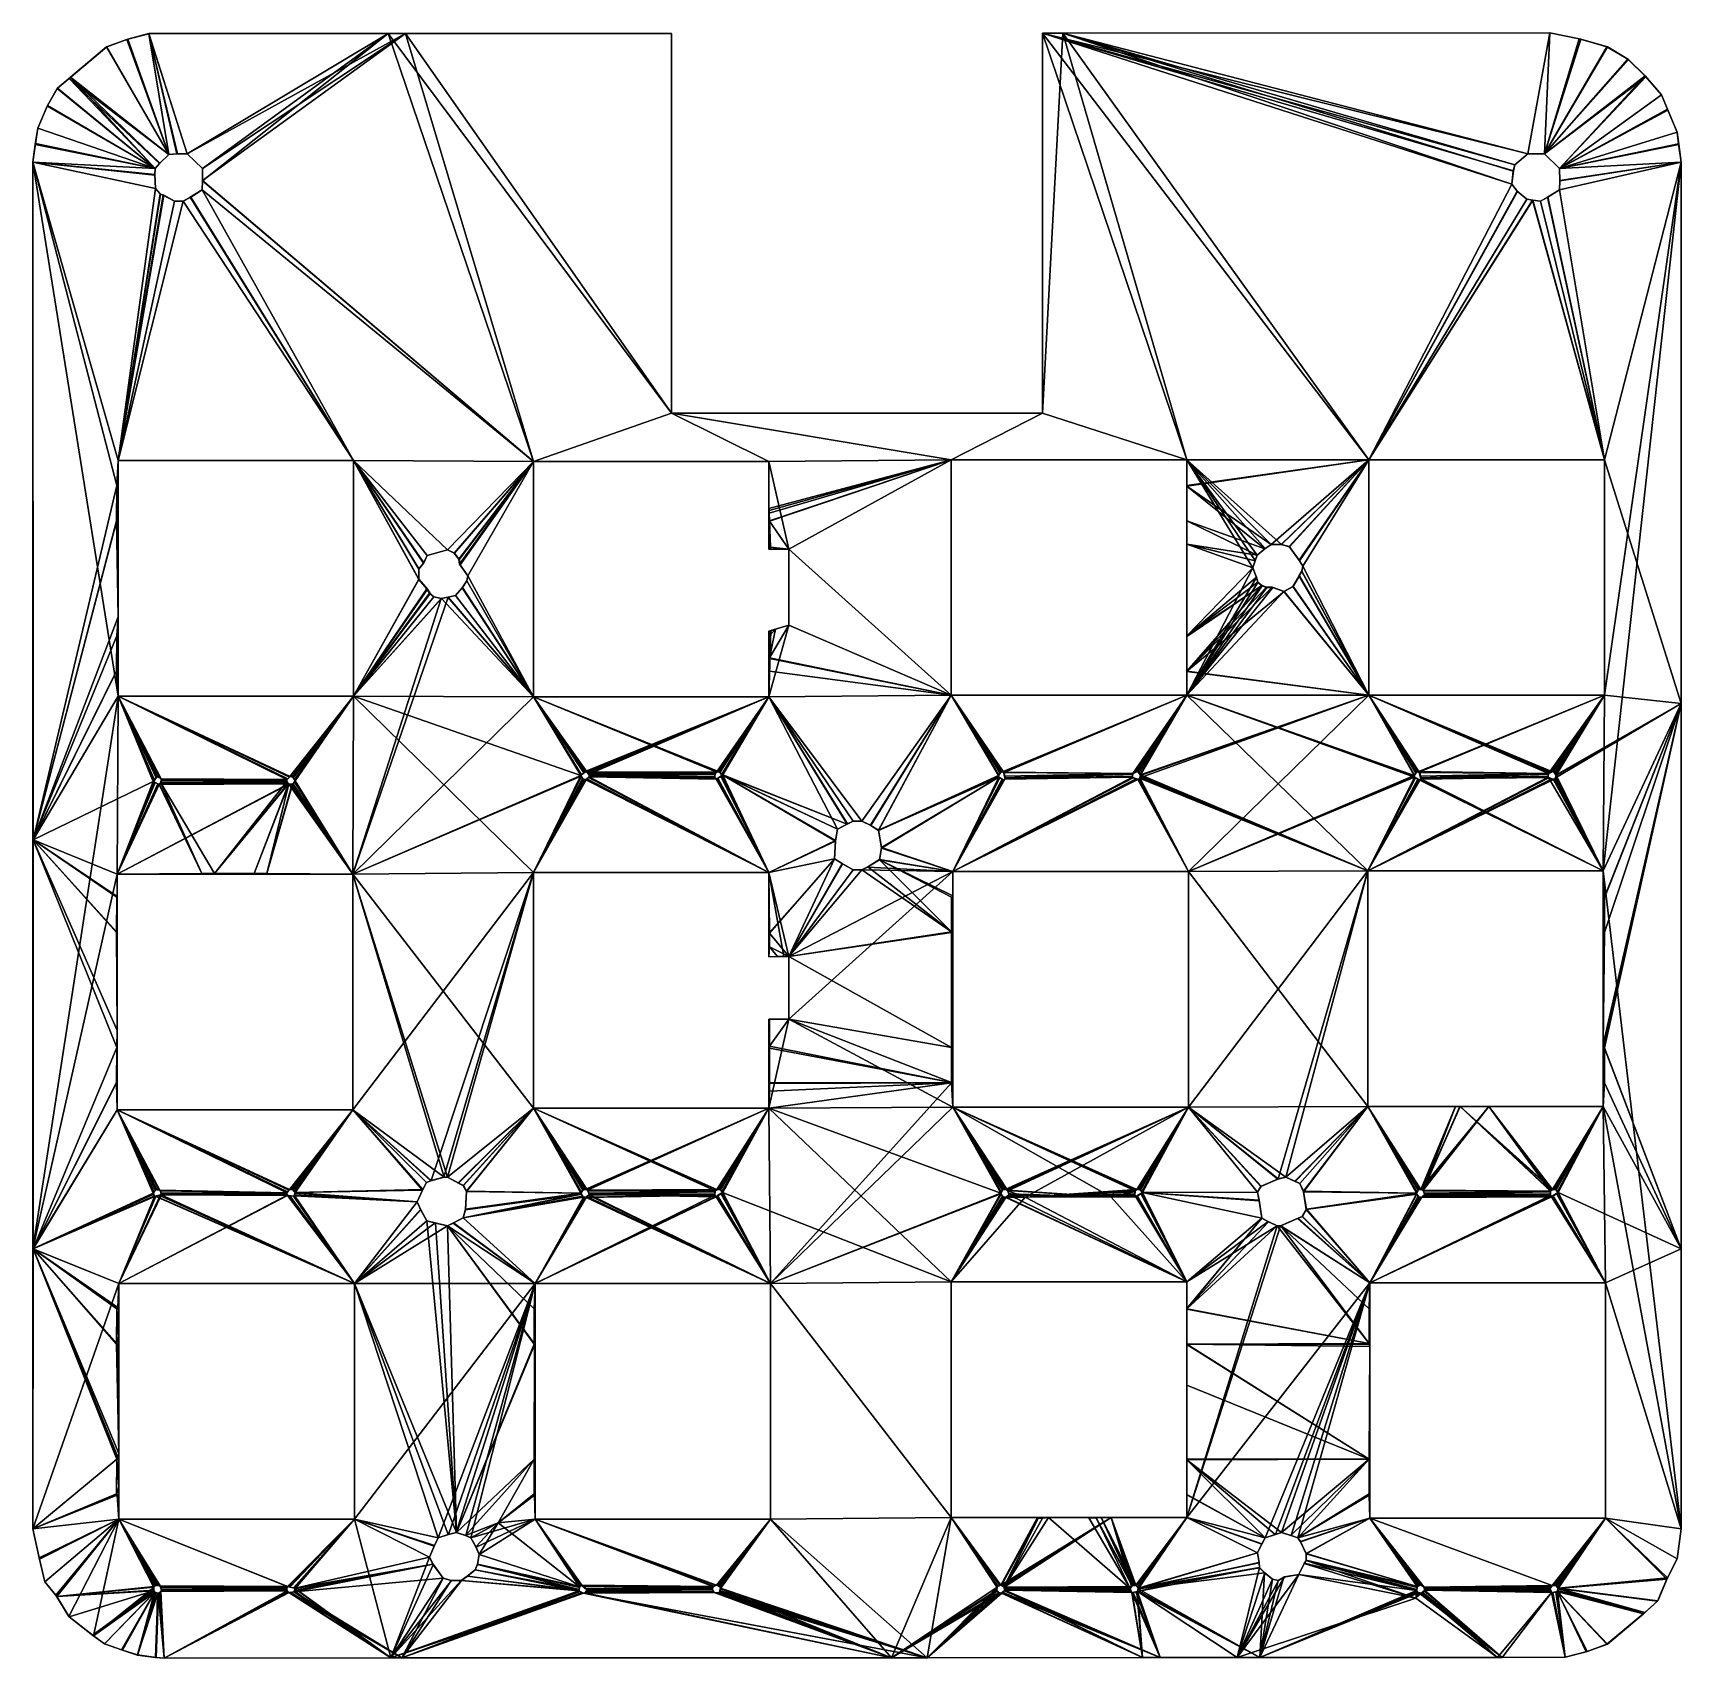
# Model space of a CAD drawing. Extents: x -24027 to 8739, y -18642 to 13672.
import ezdxf

# ---------------------------------------------------------------- set-up
doc = ezdxf.new("R2010")
doc.units = 0
doc.layers.get('0').update_dxf_attribs({"linetype": 'CONTINUOUS'})

msp = doc.modelspace()

# ---------------------------------------------------------------- linework, layer by layer
at = {"color": 7}
for points in [[(-22142, 13546, -4435), (-22565, 13394, -4435), (-21327, 11254, -4435), (-22142, 13546, -4435)], [(-22142, 13546, -4435), (-22161, 13541, -3442), (-22565, 13394, -4435), (-22142, 13546, -4435)], [(-22555, 13399, -3442), (-22565, 13394, -4435), (-22161, 13541, -3442), (-22555, 13399, -3442)], [(-22161, 13541, -3442), (-21325, 11255, -3442), (-22555, 13399, -3442), (-22161, 13541, -3442)], [(-21722, 13659, -3442), (-21325, 11255, -3442), (-22161, 13541, -3442), (-21722, 13659, -3442)], [(-22161, 13541, -3442), (-22142, 13546, -4435), (-21722, 13659, -3442), (-22161, 13541, -3442)], [(-21723, 13658, -4435), (-21722, 13659, -3442), (-22142, 13546, -4435), (-21723, 13658, -4435)], [(-21723, 13658, -4435), (-22142, 13546, -4435), (-21327, 11254, -4435), (-21723, 13658, -4435)], [(-21723, 13658, -4435), (-20958, 11266, -4435), (-16617, 13662, -4435), (-21723, 13658, -4435)], [(-21722, 13659, -3442), (-21723, 13658, -4435), (-16968, 13662, -3442), (-21722, 13659, -3442)], [(-16617, 13662, -4435), (-16968, 13662, -3442), (-21723, 13658, -4435), (-16617, 13662, -4435)], [(-21155, 11266, -4435), (-21723, 13658, -4435), (-21327, 11254, -4435), (-21155, 11266, -4435)], [(-20958, 11266, -4435), (-21723, 13658, -4435), (-21155, 11266, -4435), (-20958, 11266, -4435)], [(-21722, 13659, -3442), (-16968, 13662, -3442), (-20958, 11266, -3442), (-21722, 13659, -3442)], [(-21165, 11266, -3442), (-21325, 11255, -3442), (-21722, 13659, -3442), (-21165, 11266, -3442)], [(-20958, 11266, -3442), (-21165, 11266, -3442), (-21722, 13659, -3442), (-20958, 11266, -3442)], [(-20658, 10980, -4435), (-16617, 13662, -4435), (-20958, 11266, -4435), (-20658, 10980, -4435)], [(-20658, 10980, -3442), (-20958, 11266, -3442), (-16968, 13662, -3442), (-20658, 10980, -3442)], [(-16617, 13662, -4435), (-20658, 10980, -4435), (-20654, 10741, -4435), (-16617, 13662, -4435)], [(-20654, 10729, -3442), (-20658, 10980, -3442), (-16968, 13662, -3442), (-20654, 10729, -3442)], [(-16617, 13662, -4435), (-20654, 10741, -4435), (-14078, 5153, -4435), (-16617, 13662, -4435)], [(-14078, 5153, -3442), (-20654, 10729, -3442), (-16968, 13662, -3442), (-14078, 5153, -3442)], [(-11335, 13664, -3442), (-11335, 6112, -3442), (-16968, 13662, -3442), (-11335, 13664, -3442)], [(-16968, 13662, -3442), (-16617, 13662, -4435), (-11335, 13664, -3442), (-16968, 13662, -3442)], [(-14078, 5153, -3442), (-16968, 13662, -3442), (-11335, 6112, -3442), (-14078, 5153, -3442)], [(-11335, 13664, -4435), (-11335, 13664, -3442), (-16617, 13662, -4435), (-11335, 13664, -4435)], [(-11335, 13664, -4435), (-16617, 13662, -4435), (-11335, 6112, -4435), (-11335, 13664, -4435)], [(-11335, 6112, -4435), (-16617, 13662, -4435), (-14078, 5153, -4435), (-11335, 6112, -4435)], [(-11335, 13664, -4435), (-11335, 6112, -4435), (-11335, 6112, -3442), (-11335, 13664, -4435)], [(-11335, 13664, -4435), (-11335, 6112, -3442), (-11335, 13664, -3442), (-11335, 13664, -4435)], [(-3953, 13668, -3442), (-3953, 13668, -3594), (6132, 13672, -3442), (-3953, 13668, -3442)], [(-3554, 13668, -4435), (6132, 13672, -3442), (-3953, 13668, -3594), (-3554, 13668, -4435)], [(6132, 13672, -3442), (5690, 11266, -3442), (-3953, 13668, -3442), (6132, 13672, -3442)], [(5405, 10933, -3442), (5373, 10664, -3442), (-3953, 13668, -3442), (5405, 10933, -3442)], [(-3953, 6112, -3442), (-3953, 13668, -3442), (-1087, 5186, -3442), (-3953, 6112, -3442)], [(-3953, 13668, -4435), (-3953, 13668, -3594), (-3953, 6112, -4435), (-3953, 13668, -4435)], [(-3953, 13668, -3594), (-3953, 13668, -4435), (-3554, 13668, -4435), (-3953, 13668, -3594)], [(-3953, 13668, -3442), (-3953, 6112, -3442), (-3953, 13668, -3594), (-3953, 13668, -3442)], [(-3953, 6112, -3442), (-3953, 6112, -4435), (-3953, 13668, -3594), (-3953, 6112, -3442)], [(-3953, 6112, -4435), (-1087, 5186, -4435), (-3554, 13668, -4435), (-3953, 6112, -4435)], [(-3953, 13668, -4435), (-3953, 6112, -4435), (-3554, 13668, -4435), (-3953, 13668, -4435)], [(-1087, 5186, -3442), (-3953, 13668, -3442), (2535, 5186, -3442), (-1087, 5186, -3442)], [(5373, 10664, -3442), (2535, 5186, -3442), (-3953, 13668, -3442), (5373, 10664, -3442)], [(5405, 10933, -3442), (-3953, 13668, -3442), (5433, 11053, -3442), (5405, 10933, -3442)], [(5433, 11053, -3442), (-3953, 13668, -3442), (5690, 11266, -3442), (5433, 11053, -3442)], [(6132, 13672, -4435), (-3554, 13668, -4435), (5690, 11266, -4435), (6132, 13672, -4435)], [(6132, 13672, -4435), (6132, 13672, -3442), (-3554, 13668, -4435), (6132, 13672, -4435)], [(5403, 10925, -4435), (-3554, 13668, -4435), (5372, 10668, -4435), (5403, 10925, -4435)], [(5433, 11053, -4435), (5690, 11266, -4435), (-3554, 13668, -4435), (5433, 11053, -4435)], [(5433, 11053, -4435), (-3554, 13668, -4435), (5403, 10925, -4435), (5433, 11053, -4435)], [(2535, 5186, -4435), (5372, 10668, -4435), (-3554, 13668, -4435), (2535, 5186, -4435)], [(2535, 5186, -4435), (-3554, 13668, -4435), (-1087, 5186, -4435), (2535, 5186, -4435)], [(6026, 11266, -4435), (6132, 13672, -4435), (5690, 11266, -4435), (6026, 11266, -4435)], [(6026, 11266, -3442), (5690, 11266, -3442), (6132, 13672, -3442), (6026, 11266, -3442)], [(6132, 13672, -4435), (6026, 11266, -4435), (6717, 13553, -4435), (6132, 13672, -4435)], [(6132, 13672, -3442), (6745, 13547, -3442), (6026, 11266, -3442), (6132, 13672, -3442)], [(7277, 13394, -4435), (6717, 13553, -4435), (6026, 11266, -4435), (7277, 13394, -4435)], [(6745, 13547, -3442), (7267, 13399, -3442), (6026, 11266, -3442), (6745, 13547, -3442)], [(6132, 13672, -3442), (6132, 13672, -4435), (6717, 13553, -4435), (6132, 13672, -3442)], [(6132, 13672, -3442), (6717, 13553, -4435), (6745, 13547, -3442), (6132, 13672, -3442)], [(7277, 13394, -4435), (6745, 13547, -3442), (6717, 13553, -4435), (7277, 13394, -4435)], [(6745, 13547, -3442), (7277, 13394, -4435), (7267, 13399, -3442), (6745, 13547, -3442)], [(-23307, 12766, -3442), (-22555, 13399, -3442), (-21325, 11255, -3442), (-23307, 12766, -3442)], [(-22555, 13399, -3442), (-23307, 12766, -3442), (-23282, 12790, -4435), (-22555, 13399, -3442)], [(-22555, 13399, -3442), (-23282, 12790, -4435), (-22565, 13394, -4435), (-22555, 13399, -3442)], [(-22565, 13394, -4435), (-23282, 12790, -4435), (-21327, 11254, -4435), (-22565, 13394, -4435)], [(7694, 13142, -3442), (6026, 11266, -3442), (7267, 13399, -3442), (7694, 13142, -3442)], [(7277, 13394, -4435), (6026, 11266, -4435), (7684, 13148, -4435), (7277, 13394, -4435)], [(7684, 13148, -4435), (6026, 11266, -4435), (8038, 12799, -4435), (7684, 13148, -4435)], [(8023, 12817, -3442), (6026, 11266, -3442), (7694, 13142, -3442), (8023, 12817, -3442)], [(7267, 13399, -3442), (7277, 13394, -4435), (7694, 13142, -3442), (7267, 13399, -3442)], [(7684, 13148, -4435), (7694, 13142, -3442), (7277, 13394, -4435), (7684, 13148, -4435)], [(7694, 13142, -3442), (7684, 13148, -4435), (8023, 12817, -3442), (7694, 13142, -3442)], [(8038, 12799, -4435), (8023, 12817, -3442), (7684, 13148, -4435), (8038, 12799, -4435)], [(-23537, 12576, -4435), (-21594, 10980, -4435), (-23282, 12790, -4435), (-23537, 12576, -4435)], [(-23282, 12790, -4435), (-23307, 12766, -3442), (-23537, 12576, -4435), (-23282, 12790, -4435)], [(-21504, 11086, -4435), (-23282, 12790, -4435), (-21594, 10980, -4435), (-21504, 11086, -4435)], [(-21504, 11086, -4435), (-21327, 11254, -4435), (-23282, 12790, -4435), (-21504, 11086, -4435)], [(6326, 10980, -3442), (6026, 11266, -3442), (8023, 12817, -3442), (6326, 10980, -3442)], [(6326, 10980, -4435), (8038, 12799, -4435), (6026, 11266, -4435), (6326, 10980, -4435)], [(8348, 12441, -3442), (6326, 10980, -3442), (8023, 12817, -3442), (8348, 12441, -3442)], [(8038, 12799, -4435), (6326, 10980, -4435), (8348, 12441, -4435), (8038, 12799, -4435)], [(8023, 12817, -3442), (8038, 12799, -4435), (8348, 12441, -3442), (8023, 12817, -3442)], [(8348, 12441, -4435), (8348, 12441, -3442), (8038, 12799, -4435), (8348, 12441, -4435)], [(-23745, 12217, -4435), (-21594, 10980, -4435), (-23537, 12576, -4435), (-23745, 12217, -4435)], [(-23737, 12232, -3442), (-23745, 12217, -4435), (-23537, 12576, -4435), (-23737, 12232, -3442)], [(-23737, 12232, -3442), (-23537, 12576, -4435), (-23544, 12566, -3442), (-23737, 12232, -3442)], [(-23737, 12232, -3442), (-23544, 12566, -3442), (-21594, 10980, -3442), (-23737, 12232, -3442)], [(-23544, 12566, -3442), (-23307, 12766, -3442), (-21594, 10980, -3442), (-23544, 12566, -3442)], [(-23544, 12566, -3442), (-23537, 12576, -4435), (-23307, 12766, -3442), (-23544, 12566, -3442)], [(-21325, 11255, -3442), (-21510, 11078, -3442), (-23307, 12766, -3442), (-21325, 11255, -3442)], [(-21510, 11078, -3442), (-21594, 10980, -3442), (-23307, 12766, -3442), (-21510, 11078, -3442)], [(-23928, 11776, -3442), (-23737, 12232, -3442), (-21594, 10980, -3442), (-23928, 11776, -3442)], [(-23928, 11776, -3442), (-23745, 12217, -4435), (-23737, 12232, -3442), (-23928, 11776, -3442)], [(-23928, 11776, -3442), (-23927, 11782, -4435), (-23745, 12217, -4435), (-23928, 11776, -3442)], [(-23927, 11782, -4435), (-21594, 10980, -4435), (-23745, 12217, -4435), (-23927, 11782, -4435)], [(8476, 12136, -4435), (8348, 12441, -4435), (6326, 10980, -4435), (8476, 12136, -4435)], [(8467, 12157, -3442), (6326, 10980, -3442), (8348, 12441, -3442), (8467, 12157, -3442)], [(8659, 11701, -3442), (6326, 10980, -3442), (8467, 12157, -3442), (8659, 11701, -3442)], [(8476, 12136, -4435), (6326, 10980, -4435), (8659, 11701, -4435), (8476, 12136, -4435)], [(8348, 12441, -3442), (8348, 12441, -4435), (8467, 12157, -3442), (8348, 12441, -3442)], [(8476, 12136, -4435), (8467, 12157, -3442), (8348, 12441, -4435), (8476, 12136, -4435)], [(8467, 12157, -3442), (8476, 12136, -4435), (8659, 11701, -3442), (8467, 12157, -3442)], [(8659, 11701, -4435), (8659, 11701, -3442), (8476, 12136, -4435), (8659, 11701, -4435)], [(-23978, 11471, -3442), (-21594, 10980, -3442), (-24027, 11101, -3442), (-23978, 11471, -3442)], [(-23978, 11471, -3442), (-24027, 11101, -3442), (-23980, 11454, -4435), (-23978, 11471, -3442)], [(-23980, 11454, -4435), (-21594, 10980, -4435), (-23927, 11782, -4435), (-23980, 11454, -4435)], [(-23927, 11782, -4435), (-23978, 11471, -3442), (-23980, 11454, -4435), (-23927, 11782, -4435)], [(-23927, 11782, -4435), (-23928, 11776, -3442), (-23978, 11471, -3442), (-23927, 11782, -4435)], [(-23978, 11471, -3442), (-23928, 11776, -3442), (-21594, 10980, -3442), (-23978, 11471, -3442)], [(8692, 11453, -4435), (8659, 11701, -4435), (6326, 10980, -4435), (8692, 11453, -4435)], [(8690, 11470, -3442), (6326, 10980, -3442), (8659, 11701, -3442), (8690, 11470, -3442)], [(8739, 11101, -3442), (6326, 10980, -3442), (8690, 11470, -3442), (8739, 11101, -3442)], [(8692, 11453, -4435), (8690, 11470, -3442), (8659, 11701, -4435), (8692, 11453, -4435)], [(8659, 11701, -3442), (8659, 11701, -4435), (8690, 11470, -3442), (8659, 11701, -3442)], [(8739, 11101, -3442), (8690, 11470, -3442), (8692, 11453, -4435), (8739, 11101, -3442)], [(-24027, 11101, -4435), (-23980, 11454, -4435), (-24027, 11101, -3442), (-24027, 11101, -4435)], [(-23980, 11454, -4435), (-24027, 11101, -4435), (-21594, 10980, -4435), (-23980, 11454, -4435)], [(-21325, 11255, -3442), (-21504, 11086, -4435), (-21510, 11078, -3442), (-21325, 11255, -3442)], [(-21504, 11086, -4435), (-21325, 11255, -3442), (-21327, 11254, -4435), (-21504, 11086, -4435)], [(-21327, 11254, -4435), (-21325, 11255, -3442), (-21165, 11266, -3442), (-21327, 11254, -4435)], [(-21327, 11254, -4435), (-21165, 11266, -3442), (-21155, 11266, -4435), (-21327, 11254, -4435)], [(-21155, 11266, -4435), (-21165, 11266, -3442), (-20958, 11266, -3442), (-21155, 11266, -4435)], [(-21155, 11266, -4435), (-20958, 11266, -3442), (-20958, 11266, -4435), (-21155, 11266, -4435)], [(-20658, 10980, -3442), (-20658, 10980, -4435), (-20958, 11266, -4435), (-20658, 10980, -3442)], [(-20658, 10980, -3442), (-20958, 11266, -4435), (-20958, 11266, -3442), (-20658, 10980, -3442)], [(5690, 11266, -3442), (5433, 11053, -4435), (5433, 11053, -3442), (5690, 11266, -3442)], [(5433, 11053, -4435), (5690, 11266, -3442), (5690, 11266, -4435), (5433, 11053, -4435)], [(5690, 11266, -4435), (5690, 11266, -3442), (6026, 11266, -3442), (5690, 11266, -4435)], [(5690, 11266, -4435), (6026, 11266, -3442), (6026, 11266, -4435), (5690, 11266, -4435)], [(6026, 11266, -4435), (6326, 10980, -3442), (6326, 10980, -4435), (6026, 11266, -4435)], [(6026, 11266, -4435), (6026, 11266, -3442), (6326, 10980, -3442), (6026, 11266, -4435)], [(8692, 11453, -4435), (6326, 10980, -4435), (8739, 11101, -4435), (8692, 11453, -4435)], [(8739, 11101, -4435), (8739, 11101, -3442), (8692, 11453, -4435), (8739, 11101, -4435)], [(-24027, 11101, -3442), (-22335, 485, -3442), (-24027, -10508, -3442), (-24027, 11101, -3442)], [(-22335, 5170, -3442), (-22335, 485, -3442), (-24027, 11101, -3442), (-22335, 5170, -3442)], [(-24027, 11101, -3442), (-21591, 10577, -3442), (-22335, 5170, -3442), (-24027, 11101, -3442)], [(-24027, 11101, -3442), (-24027, -10508, -3442), (-24027, 11101, -4435), (-24027, 11101, -3442)], [(-24027, -16071, -4435), (-24027, 11101, -4435), (-24027, -10508, -3442), (-24027, -16071, -4435)], [(-24027, 11101, -4435), (-24027, -16071, -4435), (-24026, -10508, -4435), (-24027, 11101, -4435)], [(-24027, 11101, -4435), (-24026, -10508, -4435), (-24026, -2375, -4435), (-24027, 11101, -4435)], [(-21592, 10581, -4435), (-21604, 10847, -4435), (-24027, 11101, -4435), (-21592, 10581, -4435)], [(-21594, 10980, -4435), (-24027, 11101, -4435), (-21604, 10847, -4435), (-21594, 10980, -4435)], [(-24026, -2375, -4435), (-22362, 4674, -4435), (-24027, 11101, -4435), (-24026, -2375, -4435)], [(-22335, 5170, -4435), (-24027, 11101, -4435), (-22362, 4674, -4435), (-22335, 5170, -4435)], [(-24027, 11101, -4435), (-22335, 5170, -4435), (-21592, 10581, -4435), (-24027, 11101, -4435)], [(-21591, 10577, -3442), (-24027, 11101, -3442), (-21603, 10857, -3442), (-21591, 10577, -3442)], [(-21603, 10857, -3442), (-24027, 11101, -3442), (-21594, 10980, -3442), (-21603, 10857, -3442)], [(-21604, 10847, -4435), (-21603, 10857, -3442), (-21594, 10980, -4435), (-21604, 10847, -4435)], [(-21603, 10857, -3442), (-21604, 10847, -4435), (-21591, 10577, -3442), (-21603, 10857, -3442)], [(-21592, 10581, -4435), (-21591, 10577, -3442), (-21604, 10847, -4435), (-21592, 10581, -4435)], [(-21594, 10980, -3442), (-21594, 10980, -4435), (-21603, 10857, -3442), (-21594, 10980, -3442)], [(-21594, 10980, -4435), (-21510, 11078, -3442), (-21504, 11086, -4435), (-21594, 10980, -4435)], [(-21594, 10980, -4435), (-21594, 10980, -3442), (-21510, 11078, -3442), (-21594, 10980, -4435)], [(-20658, 10980, -4435), (-20658, 10980, -3442), (-20654, 10741, -4435), (-20658, 10980, -4435)], [(-20654, 10729, -3442), (-20654, 10741, -4435), (-20658, 10980, -3442), (-20654, 10729, -3442)], [(5372, 10668, -4435), (5373, 10664, -3442), (5403, 10925, -4435), (5372, 10668, -4435)], [(5405, 10933, -3442), (5403, 10925, -4435), (5373, 10664, -3442), (5405, 10933, -3442)], [(5403, 10925, -4435), (5405, 10933, -3442), (5433, 11053, -4435), (5403, 10925, -4435)], [(5433, 11053, -3442), (5433, 11053, -4435), (5405, 10933, -3442), (5433, 11053, -3442)], [(6330, 10741, -4435), (6321, 10554, -4435), (8739, 11101, -4435), (6330, 10741, -4435)], [(7219, 5186, -4435), (8739, 11101, -4435), (6321, 10554, -4435), (7219, 5186, -4435)], [(8739, 11101, -3442), (7219, 5186, -3442), (6322, 10555, -3442), (8739, 11101, -3442)], [(6330, 10729, -3442), (8739, 11101, -3442), (6322, 10555, -3442), (6330, 10729, -3442)], [(6330, 10741, -4435), (8739, 11101, -4435), (6326, 10980, -4435), (6330, 10741, -4435)], [(6326, 10980, -3442), (8739, 11101, -3442), (6330, 10729, -3442), (6326, 10980, -3442)], [(6326, 10980, -4435), (6326, 10980, -3442), (6330, 10741, -4435), (6326, 10980, -4435)], [(6330, 10729, -3442), (6330, 10741, -4435), (6326, 10980, -3442), (6330, 10729, -3442)], [(7219, 502, -3442), (8739, 11101, -3442), (7194, -2988, -3442), (7219, 502, -3442)], [(8739, -16071, -3442), (7194, -2988, -3442), (8739, 11101, -3442), (8739, -16071, -3442)], [(8739, 336, -4435), (8739, 11101, -4435), (7219, 5186, -4435), (8739, 336, -4435)], [(7219, 5186, -3442), (8739, 11101, -3442), (7219, 502, -3442), (7219, 5186, -3442)], [(8739, -16071, -3442), (8739, 11101, -3442), (8739, 336, -4435), (8739, -16071, -3442)], [(8739, 11101, -4435), (8739, 336, -4435), (8739, 11101, -3442), (8739, 11101, -4435)], [(-21491, 10468, -4435), (-21592, 10581, -4435), (-22335, 5170, -4435), (-21491, 10468, -4435)], [(-21497, 10472, -3442), (-22335, 5170, -3442), (-21591, 10577, -3442), (-21497, 10472, -3442)], [(-21491, 10468, -4435), (-21497, 10472, -3442), (-21592, 10581, -4435), (-21491, 10468, -4435)], [(-21591, 10577, -3442), (-21592, 10581, -4435), (-21497, 10472, -3442), (-21591, 10577, -3442)], [(-20901, 10404, -3442), (-20662, 10555, -3442), (-17651, 5170, -3442), (-20901, 10404, -3442)], [(-20901, 10404, -3442), (-20891, 10410, -4435), (-20662, 10555, -3442), (-20901, 10404, -3442)], [(-20663, 10554, -4435), (-20662, 10555, -3442), (-20891, 10410, -4435), (-20663, 10554, -4435)], [(-20891, 10410, -4435), (-17651, 5170, -4435), (-20663, 10554, -4435), (-20891, 10410, -4435)], [(-20663, 10554, -4435), (-14078, 5153, -4435), (-20654, 10741, -4435), (-20663, 10554, -4435)], [(-20654, 10741, -4435), (-20654, 10729, -3442), (-20663, 10554, -4435), (-20654, 10741, -4435)], [(-20662, 10555, -3442), (-20663, 10554, -4435), (-20654, 10729, -3442), (-20662, 10555, -3442)], [(-20663, 10554, -4435), (-17651, 5170, -4435), (-14078, 5153, -4435), (-20663, 10554, -4435)], [(-20654, 10729, -3442), (-14078, 5153, -3442), (-20662, 10555, -3442), (-20654, 10729, -3442)], [(-14078, 5153, -3442), (-17651, 5170, -3442), (-20662, 10555, -3442), (-14078, 5153, -3442)], [(5372, 10668, -4435), (2535, 5186, -4435), (5491, 10520, -4435), (5372, 10668, -4435)], [(5483, 10527, -3442), (2535, 5186, -3442), (5373, 10664, -3442), (5483, 10527, -3442)], [(5673, 10368, -3442), (2535, 5186, -3442), (5483, 10527, -3442), (5673, 10368, -3442)], [(5491, 10520, -4435), (2535, 5186, -4435), (5672, 10368, -4435), (5491, 10520, -4435)], [(5373, 10664, -3442), (5372, 10668, -4435), (5483, 10527, -3442), (5373, 10664, -3442)], [(5491, 10520, -4435), (5483, 10527, -3442), (5372, 10668, -4435), (5491, 10520, -4435)], [(5483, 10527, -3442), (5491, 10520, -4435), (5673, 10368, -3442), (5483, 10527, -3442)], [(5673, 10368, -3442), (5491, 10520, -4435), (5672, 10368, -4435), (5673, 10368, -3442)], [(6083, 10404, -3442), (6093, 10410, -4435), (6322, 10555, -3442), (6083, 10404, -3442)], [(6083, 10404, -3442), (6322, 10555, -3442), (7219, 5186, -3442), (6083, 10404, -3442)], [(6321, 10554, -4435), (6322, 10555, -3442), (6093, 10410, -4435), (6321, 10554, -4435)], [(6093, 10410, -4435), (7219, 5186, -4435), (6321, 10554, -4435), (6093, 10410, -4435)], [(6330, 10741, -4435), (6330, 10729, -3442), (6321, 10554, -4435), (6330, 10741, -4435)], [(6322, 10555, -3442), (6321, 10554, -4435), (6330, 10729, -3442), (6322, 10555, -3442)], [(-21497, 10472, -3442), (-21435, 10450, -3442), (-22335, 5170, -3442), (-21497, 10472, -3442)], [(-21491, 10468, -4435), (-22335, 5170, -4435), (-21424, 10444, -4435), (-21491, 10468, -4435)], [(-21435, 10450, -3442), (-21213, 10328, -3442), (-22335, 5170, -3442), (-21435, 10450, -3442)], [(-21424, 10444, -4435), (-22335, 5170, -4435), (-21213, 10328, -4435), (-21424, 10444, -4435)], [(-17651, 5170, -3442), (-22335, 5170, -3442), (-21040, 10328, -3442), (-17651, 5170, -3442)], [(-21213, 10328, -4435), (-22335, 5170, -4435), (-21040, 10328, -4435), (-21213, 10328, -4435)], [(-17651, 5170, -4435), (-21040, 10328, -4435), (-22335, 5170, -4435), (-17651, 5170, -4435)], [(-21213, 10328, -3442), (-21040, 10328, -3442), (-22335, 5170, -3442), (-21213, 10328, -3442)], [(-21497, 10472, -3442), (-21491, 10468, -4435), (-21435, 10450, -3442), (-21497, 10472, -3442)], [(-21424, 10444, -4435), (-21435, 10450, -3442), (-21491, 10468, -4435), (-21424, 10444, -4435)], [(-21435, 10450, -3442), (-21424, 10444, -4435), (-21213, 10328, -3442), (-21435, 10450, -3442)], [(-21213, 10328, -4435), (-21213, 10328, -3442), (-21424, 10444, -4435), (-21213, 10328, -4435)], [(-21213, 10328, -3442), (-21213, 10328, -4435), (-21040, 10328, -4435), (-21213, 10328, -3442)], [(-21213, 10328, -3442), (-21040, 10328, -4435), (-21040, 10328, -3442), (-21213, 10328, -3442)], [(-21040, 10328, -4435), (-17651, 5170, -4435), (-20891, 10410, -4435), (-21040, 10328, -4435)], [(-20891, 10410, -4435), (-20901, 10404, -3442), (-21040, 10328, -4435), (-20891, 10410, -4435)], [(-21040, 10328, -3442), (-20901, 10404, -3442), (-17651, 5170, -3442), (-21040, 10328, -3442)], [(-21040, 10328, -3442), (-21040, 10328, -4435), (-20901, 10404, -3442), (-21040, 10328, -3442)], [(2535, 5186, -4435), (5795, 10345, -4435), (5672, 10368, -4435), (2535, 5186, -4435)], [(5788, 10346, -3442), (2535, 5186, -3442), (5673, 10368, -3442), (5788, 10346, -3442)], [(2535, 5186, -3442), (5788, 10346, -3442), (7219, 5186, -3442), (2535, 5186, -3442)], [(7219, 5186, -4435), (5795, 10345, -4435), (2535, 5186, -4435), (7219, 5186, -4435)], [(5673, 10368, -3442), (5672, 10368, -4435), (5788, 10346, -3442), (5673, 10368, -3442)], [(5795, 10345, -4435), (5788, 10346, -3442), (5672, 10368, -4435), (5795, 10345, -4435)], [(5788, 10346, -3442), (5795, 10345, -4435), (5945, 10328, -3442), (5788, 10346, -3442)], [(5945, 10328, -3442), (7219, 5186, -3442), (5788, 10346, -3442), (5945, 10328, -3442)], [(5945, 10328, -4435), (5945, 10328, -3442), (5795, 10345, -4435), (5945, 10328, -4435)], [(5945, 10328, -4435), (5795, 10345, -4435), (7219, 5186, -4435), (5945, 10328, -4435)], [(6093, 10410, -4435), (6083, 10404, -3442), (5945, 10328, -4435), (6093, 10410, -4435)], [(6093, 10410, -4435), (5945, 10328, -4435), (7219, 5186, -4435), (6093, 10410, -4435)], [(5945, 10328, -3442), (5945, 10328, -4435), (6083, 10404, -3442), (5945, 10328, -3442)], [(5945, 10328, -3442), (6083, 10404, -3442), (7219, 5186, -3442), (5945, 10328, -3442)], [(-9394, 5153, -3442), (-14078, 5153, -3442), (-11335, 6112, -3442), (-9394, 5153, -3442)], [(-9394, 5153, -4435), (-11335, 6112, -4435), (-14078, 5153, -4435), (-9394, 5153, -4435)], [(-9394, 5153, -3442), (-11335, 6112, -3442), (-5772, 5186, -3442), (-9394, 5153, -3442)], [(-3953, 6112, -3442), (-5772, 5186, -3442), (-11335, 6112, -3442), (-3953, 6112, -3442)], [(-11335, 6112, -3442), (-11335, 6112, -4435), (-3953, 6112, -3442), (-11335, 6112, -3442)], [(-3953, 6112, -4435), (-3953, 6112, -3442), (-11335, 6112, -4435), (-3953, 6112, -4435)], [(-9394, 5153, -4435), (-5772, 5186, -4435), (-11335, 6112, -4435), (-9394, 5153, -4435)], [(-11335, 6112, -4435), (-5772, 5186, -4435), (-3953, 6112, -4435), (-11335, 6112, -4435)], [(-3953, 6112, -3442), (-1087, 5186, -3442), (-5772, 5186, -3442), (-3953, 6112, -3442)], [(-1087, 5186, -4435), (-3953, 6112, -4435), (-5772, 5186, -4435), (-1087, 5186, -4435)], [(-22337, 4699, -4435), (-22335, 5170, -4435), (-22362, 4674, -4435), (-22337, 4699, -4435)], [(-22337, 4699, -4435), (-22336, 4699, -4435), (-22335, 5170, -4435), (-22337, 4699, -4435)], [(-22335, 4699, -4435), (-22335, 5170, -4435), (-22336, 4699, -4435), (-22335, 4699, -4435)], [(-22335, 5170, -4435), (-22335, 5170, -3442), (-17651, 5170, -3442), (-22335, 5170, -4435)], [(-22335, 3972, -4024), (-22335, 5170, -3442), (-22335, 4063, -4069), (-22335, 3972, -4024)], [(-22335, 5170, -4435), (-22335, 4674, -4071), (-22335, 5170, -3442), (-22335, 5170, -4435)], [(-22335, 4063, -4069), (-22335, 5170, -3442), (-22335, 4674, -4071), (-22335, 4063, -4069)], [(-22335, 5170, -3442), (-22335, 3972, -4024), (-22335, 485, -3442), (-22335, 5170, -3442)], [(-22335, 5170, -4435), (-22335, 4699, -4435), (-22335, 4699, -4400), (-22335, 5170, -4435)], [(-22335, 4699, -4378), (-22335, 4674, -4071), (-22335, 5170, -4435), (-22335, 4699, -4378)], [(-22335, 4699, -4400), (-22335, 4699, -4378), (-22335, 5170, -4435), (-22335, 4699, -4400)], [(-17651, 5170, -3442), (-17651, 5170, -4435), (-22335, 5170, -4435), (-17651, 5170, -3442)], [(-16353, 2807, -3442), (-17651, 5170, -3442), (-16353, 3015, -3442), (-16353, 2807, -3442)], [(-17651, 5170, -3442), (-16353, 2807, -3442), (-17651, 485, -3442), (-17651, 5170, -3442)], [(-16259, 3139, -3442), (-16353, 3015, -3442), (-17651, 5170, -3442), (-16259, 3139, -3442)], [(-16189, 3281, -3442), (-16259, 3139, -3442), (-17651, 5170, -3442), (-16189, 3281, -3442)], [(-14078, 5153, -3442), (-15787, 3395, -3442), (-17651, 5170, -3442), (-14078, 5153, -3442)], [(-16189, 3281, -3442), (-17651, 5170, -3442), (-15787, 3395, -3442), (-16189, 3281, -3442)], [(-17651, 485, -3442), (-17651, 485, -4435), (-17651, 5170, -3442), (-17651, 485, -3442)], [(-17651, 485, -4435), (-17651, 5170, -4435), (-17651, 5170, -3442), (-17651, 485, -4435)], [(-15787, 3395, -4435), (-14078, 5153, -4435), (-17651, 5170, -4435), (-15787, 3395, -4435)], [(-16354, 3010, -4435), (-17651, 5170, -4435), (-16354, 2812, -4435), (-16354, 3010, -4435)], [(-16264, 3129, -4435), (-17651, 5170, -4435), (-16354, 3010, -4435), (-16264, 3129, -4435)], [(-16189, 3281, -4435), (-17651, 5170, -4435), (-16264, 3129, -4435), (-16189, 3281, -4435)], [(-17651, 5170, -4435), (-16189, 3281, -4435), (-15787, 3395, -4435), (-17651, 5170, -4435)], [(-17651, 485, -4435), (-16354, 2812, -4435), (-17651, 5170, -4435), (-17651, 485, -4435)], [(-15646, 3325, -3442), (-15787, 3395, -3442), (-14078, 5153, -3442), (-15646, 3325, -3442)], [(-15653, 3328, -4435), (-14078, 5153, -4435), (-15787, 3395, -4435), (-15653, 3328, -4435)], [(-15563, 3209, -4435), (-14078, 5153, -4435), (-15653, 3328, -4435), (-15563, 3209, -4435)], [(-15646, 3325, -3442), (-14078, 5153, -3442), (-15552, 3200, -3442), (-15646, 3325, -3442)], [(-15563, 3209, -4435), (-15545, 3110, -4435), (-14078, 5153, -4435), (-15563, 3209, -4435)], [(-15552, 3200, -3442), (-14078, 5153, -3442), (-15533, 3097, -3442), (-15552, 3200, -3442)], [(-15545, 3110, -4435), (-15382, 2876, -4435), (-14078, 5153, -4435), (-15545, 3110, -4435)], [(-15381, 2879, -3442), (-15533, 3097, -3442), (-14078, 5153, -3442), (-15381, 2879, -3442)], [(-14078, 469, -4435), (-14078, 5153, -4435), (-15382, 2876, -4435), (-14078, 469, -4435)], [(-14078, 5153, -3442), (-14078, 469, -3442), (-15381, 2879, -3442), (-14078, 5153, -3442)], [(-9394, 5153, -4435), (-14078, 5153, -4435), (-14078, 5153, -3442), (-9394, 5153, -4435)], [(-14078, 5153, -3442), (-9394, 5153, -3442), (-9394, 5153, -4435), (-14078, 5153, -3442)], [(-14078, 469, -4435), (-14078, 5153, -3442), (-14078, 5153, -4435), (-14078, 469, -4435)], [(-14078, 5153, -3442), (-14078, 469, -4435), (-14078, 469, -3442), (-14078, 5153, -3442)], [(-9392, 4175, -4435), (-5772, 5186, -4435), (-9394, 4219, -4435), (-9392, 4175, -4435)], [(-9394, 5153, -4435), (-9394, 4219, -4435), (-5772, 5186, -4435), (-9394, 5153, -4435)], [(-9394, 5153, -3442), (-5772, 5186, -3442), (-8999, 3405, -3442), (-9394, 5153, -3442)], [(-9394, 3405, -3442), (-9394, 5153, -3442), (-8999, 3405, -3442), (-9394, 3405, -3442)], [(-9394, 3971, -4246), (-9394, 5153, -3442), (-9394, 3922, -4222), (-9394, 3971, -4246)], [(-9394, 3405, -3442), (-9394, 3922, -4222), (-9394, 5153, -3442), (-9394, 3405, -3442)], [(-9394, 5153, -4435), (-9394, 5153, -3442), (-9394, 4242, -4379), (-9394, 5153, -4435)], [(-9394, 4123, -4321), (-9394, 4242, -4379), (-9394, 5153, -3442), (-9394, 4123, -4321)], [(-9394, 3971, -4246), (-9394, 4123, -4321), (-9394, 5153, -3442), (-9394, 3971, -4246)], [(-9394, 4219, -4435), (-9394, 5153, -4435), (-9394, 4242, -4379), (-9394, 4219, -4435)], [(-9390, 4123, -4435), (-5772, 5186, -4435), (-9392, 4175, -4435), (-9390, 4123, -4435)], [(-9385, 3970, -4435), (-5772, 5186, -4435), (-9390, 4123, -4435), (-9385, 3970, -4435)], [(-8999, 3405, -4435), (-5772, 5186, -4435), (-9385, 3967, -4435), (-8999, 3405, -4435)], [(-9385, 3967, -4435), (-5772, 5186, -4435), (-9385, 3970, -4435), (-9385, 3967, -4435)], [(-5772, 5186, -4435), (-8999, 3405, -4435), (-5772, 502, -4435), (-5772, 5186, -4435)], [(-5772, 5186, -3442), (-5772, 502, -3442), (-8999, 3405, -3442), (-5772, 5186, -3442)], [(-5772, 5186, -3442), (-1087, 5186, -4435), (-5772, 5186, -4435), (-5772, 5186, -3442)], [(-5772, 5186, -3442), (-1087, 5186, -3442), (-1087, 5186, -4435), (-5772, 5186, -3442)], [(-5772, 502, -3442), (-5772, 5186, -3442), (-5772, 5186, -4435), (-5772, 502, -3442)], [(-5772, 502, -4435), (-5772, 502, -3442), (-5772, 5186, -4435), (-5772, 502, -4435)], [(2535, 5186, -3442), (796, 3501, -3442), (-1087, 5186, -3442), (2535, 5186, -3442)], [(-1087, 5186, -3442), (-1087, 502, -3442), (-1087, 3971, -4339), (-1087, 5186, -3442)], [(-1087, 5186, -3442), (-1087, 3971, -4339), (-1087, 4661, -4336), (-1087, 5186, -3442)], [(-1087, 4661, -4336), (-1087, 4673, -4336), (-1087, 5186, -3442), (-1087, 4661, -4336)], [(-1087, 4676, -4435), (-1087, 5186, -4435), (-1087, 4676, -4376), (-1087, 4676, -4435)], [(-1087, 5186, -3442), (-1087, 4673, -4336), (-1087, 5186, -4435), (-1087, 5186, -3442)], [(-1087, 4676, -4376), (-1087, 5186, -4435), (-1087, 4673, -4336), (-1087, 4676, -4376)], [(2535, 5186, -4435), (-1087, 4676, -4435), (-1085, 4673, -4435), (2535, 5186, -4435)], [(2535, 5186, -4435), (-1087, 5186, -4435), (-1087, 4676, -4435), (2535, 5186, -4435)], [(273, 3185, -3442), (228, 3035, -3442), (-1087, 5186, -3442), (273, 3185, -3442)], [(314, 3288, -3442), (273, 3185, -3442), (-1087, 5186, -3442), (314, 3288, -3442)], [(472, 3419, -3442), (314, 3288, -3442), (-1087, 5186, -3442), (472, 3419, -3442)], [(589, 3501, -3442), (472, 3419, -3442), (-1087, 5186, -3442), (589, 3501, -3442)], [(589, 3501, -3442), (-1087, 5186, -3442), (796, 3501, -3442), (589, 3501, -3442)], [(228, 3035, -3442), (-1087, 502, -3442), (-1087, 5186, -3442), (228, 3035, -3442)], [(-1084, 4662, -4435), (2535, 5186, -4435), (-1085, 4673, -4435), (-1084, 4662, -4435)], [(2535, 5186, -4435), (-1084, 4662, -4435), (592, 3502, -4435), (2535, 5186, -4435)], [(592, 3502, -4435), (789, 3502, -4435), (2535, 5186, -4435), (592, 3502, -4435)], [(789, 3502, -4435), (955, 3456, -4435), (2535, 5186, -4435), (789, 3502, -4435)], [(796, 3501, -3442), (2535, 5186, -3442), (950, 3458, -3442), (796, 3501, -3442)], [(950, 3458, -3442), (2535, 5186, -3442), (1154, 3178, -3442), (950, 3458, -3442)], [(1149, 3188, -4435), (2535, 5186, -4435), (955, 3456, -4435), (1149, 3188, -4435)], [(1149, 3188, -4435), (1218, 3070, -4435), (2535, 5186, -4435), (1149, 3188, -4435)], [(1154, 3178, -3442), (2535, 5186, -3442), (1218, 3068, -3442), (1154, 3178, -3442)], [(2535, 5186, -4435), (1218, 3070, -4435), (2535, 502, -4435), (2535, 5186, -4435)], [(2535, 5186, -3442), (2535, 502, -3442), (1218, 3068, -3442), (2535, 5186, -3442)], [(2535, 502, -4435), (2535, 502, -3442), (2535, 5186, -4435), (2535, 502, -4435)], [(2535, 5186, -4435), (2535, 502, -3442), (2535, 5186, -3442), (2535, 5186, -4435)], [(7219, 5186, -3442), (7219, 5186, -4435), (2535, 5186, -3442), (7219, 5186, -3442)], [(2535, 5186, -4435), (2535, 5186, -3442), (7219, 5186, -4435), (2535, 5186, -4435)], [(8739, 336, -4435), (7219, 5186, -4435), (7219, 502, -4435), (8739, 336, -4435)], [(7219, 5186, -3442), (7219, 502, -3442), (7219, 502, -4435), (7219, 5186, -3442)], [(7219, 5186, -3442), (7219, 502, -4435), (7219, 5186, -4435), (7219, 5186, -3442)], [(-22362, 3983, -4435), (-22362, 4674, -4435), (-24026, -2375, -4435), (-22362, 3983, -4435)], [(-22362, 3983, -4435), (-22363, 3972, -4374), (-22362, 4674, -4373), (-22362, 3983, -4435)], [(-22362, 4674, -4373), (-22363, 3972, -4374), (-22335, 4063, -4069), (-22362, 4674, -4373)], [(-22362, 4674, -4435), (-22362, 4674, -4373), (-22336, 4699, -4395), (-22362, 4674, -4435)], [(-22362, 4674, -4435), (-22336, 4699, -4395), (-22337, 4699, -4435), (-22362, 4674, -4435)], [(-22336, 4699, -4395), (-22362, 4674, -4373), (-22335, 4699, -4378), (-22336, 4699, -4395)], [(-22335, 4674, -4071), (-22335, 4699, -4378), (-22362, 4674, -4373), (-22335, 4674, -4071)], [(-22362, 3983, -4435), (-22362, 4674, -4373), (-22362, 4674, -4435), (-22362, 3983, -4435)], [(-22335, 4063, -4069), (-22335, 4674, -4071), (-22362, 4674, -4373), (-22335, 4063, -4069)], [(-22336, 4699, -4395), (-22336, 4699, -4435), (-22337, 4699, -4435), (-22336, 4699, -4395)], [(-22336, 4699, -4435), (-22336, 4699, -4395), (-22335, 4699, -4400), (-22336, 4699, -4435)], [(-22336, 4699, -4435), (-22335, 4699, -4400), (-22335, 4699, -4435), (-22336, 4699, -4435)], [(-22335, 4699, -4378), (-22335, 4699, -4400), (-22336, 4699, -4395), (-22335, 4699, -4378)], [(-1084, 4673, -4374), (-1085, 4673, -4435), (-1087, 4676, -4376), (-1084, 4673, -4374)], [(-1087, 4676, -4435), (-1087, 4676, -4376), (-1085, 4673, -4435), (-1087, 4676, -4435)], [(-1087, 4673, -4336), (-1084, 4673, -4374), (-1087, 4676, -4376), (-1087, 4673, -4336)], [(-1084, 4673, -4374), (-1087, 4661, -4336), (-1085, 3971, -4373), (-1084, 4673, -4374)], [(-1087, 4661, -4336), (-1084, 4673, -4374), (-1087, 4673, -4336), (-1087, 4661, -4336)], [(-1087, 3971, -4339), (-1085, 3971, -4373), (-1087, 4661, -4336), (-1087, 3971, -4339)], [(-1084, 4673, -4374), (-1085, 3971, -4373), (-1084, 4662, -4435), (-1084, 4673, -4374)], [(-1085, 4673, -4435), (-1084, 4673, -4374), (-1084, 4662, -4435), (-1085, 4673, -4435)], [(-1085, 3971, -4435), (-1084, 4662, -4435), (-1085, 3971, -4373), (-1085, 3971, -4435)], [(-1085, 3971, -4435), (466, 3414, -4435), (-1084, 4662, -4435), (-1085, 3971, -4435)], [(592, 3502, -4435), (-1084, 4662, -4435), (466, 3414, -4435), (592, 3502, -4435)], [(-22363, 3972, -4435), (-22362, 3983, -4435), (-24026, -2375, -4435), (-22363, 3972, -4435)], [(-24026, -2375, -4435), (-22335, 2059, -4435), (-22363, 3972, -4435), (-24026, -2375, -4435)], [(-22335, 4063, -4069), (-22363, 3972, -4374), (-22335, 3972, -4024), (-22335, 4063, -4069)], [(-22363, 3972, -4435), (-22363, 3972, -4374), (-22362, 3983, -4435), (-22363, 3972, -4435)], [(-22363, 3972, -4374), (-22362, 3972, -4435), (-22336, 3946, -4387), (-22363, 3972, -4374)], [(-22362, 3972, -4435), (-22363, 3972, -4435), (-22335, 2059, -4435), (-22362, 3972, -4435)], [(-22363, 3972, -4374), (-22336, 3946, -4387), (-22335, 3946, -4379), (-22363, 3972, -4374)], [(-22363, 3972, -4374), (-22335, 3946, -4379), (-22335, 3972, -4067), (-22363, 3972, -4374)], [(-22362, 3972, -4435), (-22363, 3972, -4374), (-22363, 3972, -4435), (-22362, 3972, -4435)], [(-22335, 3972, -4024), (-22363, 3972, -4374), (-22335, 3972, -4067), (-22335, 3972, -4024)], [(-22336, 3946, -4435), (-22336, 3946, -4387), (-22362, 3972, -4435), (-22336, 3946, -4435)], [(-22336, 3946, -4435), (-22362, 3972, -4435), (-22335, 2059, -4435), (-22336, 3946, -4435)], [(-22335, 3946, -4435), (-22335, 3946, -4390), (-22336, 3946, -4435), (-22335, 3946, -4435)], [(-22336, 3946, -4387), (-22336, 3946, -4435), (-22335, 3946, -4390), (-22336, 3946, -4387)], [(-22336, 3946, -4387), (-22335, 3946, -4390), (-22335, 3946, -4379), (-22336, 3946, -4387)], [(-22335, 3946, -4435), (-22336, 3946, -4435), (-22335, 2059, -4435), (-22335, 3946, -4435)], [(-22335, 3972, -4067), (-22335, 2059, -4435), (-22335, 3972, -4024), (-22335, 3972, -4067)], [(-22335, 2059, -4435), (-22335, 1681, -4071), (-22335, 3972, -4024), (-22335, 2059, -4435)], [(-22335, 1681, -4071), (-22335, 485, -3442), (-22335, 3972, -4024), (-22335, 1681, -4071)], [(-22335, 3946, -4379), (-22335, 2059, -4435), (-22335, 3972, -4067), (-22335, 3946, -4379)], [(-22335, 3946, -4435), (-22335, 2059, -4435), (-22335, 3946, -4390), (-22335, 3946, -4435)], [(-22335, 3946, -4390), (-22335, 2059, -4435), (-22335, 3946, -4379), (-22335, 3946, -4390)], [(-9390, 4123, -4376), (-9394, 4242, -4379), (-9394, 4123, -4321), (-9390, 4123, -4376)], [(-9390, 4123, -4376), (-9392, 4175, -4435), (-9394, 4242, -4379), (-9390, 4123, -4376)], [(-9394, 4219, -4435), (-9394, 4242, -4379), (-9392, 4175, -4435), (-9394, 4219, -4435)], [(-9394, 3971, -4267), (-9394, 4123, -4321), (-9394, 3971, -4246), (-9394, 3971, -4267)], [(-9394, 4123, -4435), (-9394, 4123, -4321), (-9394, 3970, -4412), (-9394, 4123, -4435)], [(-9394, 3970, -4435), (-9394, 4123, -4435), (-9394, 3970, -4412), (-9394, 3970, -4435)], [(-9394, 4123, -4321), (-9394, 4123, -4435), (-9390, 4123, -4376), (-9394, 4123, -4321)], [(-9390, 4123, -4435), (-9390, 4123, -4376), (-9394, 4123, -4435), (-9390, 4123, -4435)], [(-9394, 3971, -4267), (-9394, 3970, -4412), (-9394, 4123, -4321), (-9394, 3971, -4267)], [(-9394, 4123, -4435), (-9394, 3970, -4435), (-9390, 4123, -4435), (-9394, 4123, -4435)], [(-9390, 4123, -4435), (-9394, 3970, -4435), (-9385, 3970, -4435), (-9390, 4123, -4435)], [(-9384, 3971, -4373), (-9394, 3922, -4222), (-9363, 3405, -4361), (-9384, 3971, -4373)], [(-9394, 3971, -4246), (-9384, 3971, -4373), (-9394, 3971, -4267), (-9394, 3971, -4246)], [(-9394, 3970, -4412), (-9394, 3971, -4267), (-9384, 3971, -4373), (-9394, 3970, -4412)], [(-9384, 3971, -4373), (-9385, 3970, -4435), (-9394, 3970, -4412), (-9384, 3971, -4373)], [(-9394, 3922, -4222), (-9384, 3971, -4373), (-9394, 3971, -4246), (-9394, 3922, -4222)], [(-9394, 3970, -4435), (-9394, 3970, -4412), (-9385, 3970, -4435), (-9394, 3970, -4435)], [(-9392, 4175, -4435), (-9390, 4123, -4376), (-9390, 4123, -4435), (-9392, 4175, -4435)], [(-9385, 3967, -4435), (-9384, 3971, -4373), (-9366, 3449, -4435), (-9385, 3967, -4435)], [(-9385, 3970, -4435), (-9384, 3971, -4373), (-9385, 3967, -4435), (-9385, 3970, -4435)], [(-9366, 3449, -4435), (-8999, 3405, -4435), (-9385, 3967, -4435), (-9366, 3449, -4435)], [(-9363, 3405, -4361), (-9366, 3449, -4435), (-9384, 3971, -4373), (-9363, 3405, -4361)], [(-1085, 3971, -4435), (-1087, 3969, -4435), (315, 3289, -4435), (-1085, 3971, -4435)], [(-1087, 3509, -4435), (-1087, 3971, -4339), (-1087, 502, -3442), (-1087, 3509, -4435)], [(-1087, 3509, -4435), (-1087, 3971, -4344), (-1087, 3971, -4339), (-1087, 3509, -4435)], [(-1085, 3971, -4373), (-1087, 3969, -4375), (-1085, 3971, -4435), (-1085, 3971, -4373)], [(-1087, 3971, -4344), (-1085, 3971, -4373), (-1087, 3971, -4339), (-1087, 3971, -4344)], [(-1087, 3969, -4435), (-1085, 3971, -4435), (-1087, 3969, -4375), (-1087, 3969, -4435)], [(-1087, 3971, -4344), (-1087, 3969, -4375), (-1085, 3971, -4373), (-1087, 3971, -4344)], [(-1087, 3971, -4344), (-1087, 3509, -4435), (-1087, 3969, -4375), (-1087, 3971, -4344)], [(-1087, 3969, -4375), (-1087, 3509, -4435), (-1087, 3969, -4435), (-1087, 3969, -4375)], [(-1087, 3509, -4435), (315, 3289, -4435), (-1087, 3969, -4435), (-1087, 3509, -4435)], [(466, 3414, -4435), (-1085, 3971, -4435), (315, 3289, -4435), (466, 3414, -4435)], [(-9394, 3405, -3442), (-9394, 3405, -3972), (-9394, 3922, -4222), (-9394, 3405, -3442)], [(-9394, 3405, -3972), (-9363, 3405, -4361), (-9394, 3922, -4222), (-9394, 3405, -3972)], [(-16189, 3281, -4435), (-16264, 3129, -4435), (-16259, 3139, -3442), (-16189, 3281, -4435)], [(-16189, 3281, -4435), (-16259, 3139, -3442), (-16189, 3281, -3442), (-16189, 3281, -4435)], [(-16189, 3281, -3442), (-15787, 3395, -3442), (-16189, 3281, -4435), (-16189, 3281, -3442)], [(-15787, 3395, -4435), (-16189, 3281, -4435), (-15787, 3395, -3442), (-15787, 3395, -4435)], [(-15787, 3395, -3442), (-15653, 3328, -4435), (-15787, 3395, -4435), (-15787, 3395, -3442)], [(-15646, 3325, -3442), (-15653, 3328, -4435), (-15787, 3395, -3442), (-15646, 3325, -3442)], [(-15653, 3328, -4435), (-15646, 3325, -3442), (-15563, 3209, -4435), (-15653, 3328, -4435)], [(-15552, 3200, -3442), (-15563, 3209, -4435), (-15646, 3325, -3442), (-15552, 3200, -3442)], [(-9394, 3405, -3442), (-8999, 3405, -3442), (-9394, 3405, -3972), (-9394, 3405, -3442)], [(-9363, 3405, -4361), (-9394, 3405, -3972), (-8999, 3405, -4435), (-9363, 3405, -4361)], [(-8999, 3405, -3442), (-8999, 3405, -4435), (-9394, 3405, -3972), (-8999, 3405, -3442)], [(-9363, 3405, -4361), (-9365, 3405, -4435), (-9366, 3449, -4435), (-9363, 3405, -4361)], [(-9365, 3405, -4435), (-8999, 3405, -4435), (-9366, 3449, -4435), (-9365, 3405, -4435)], [(-9365, 3405, -4435), (-9363, 3405, -4361), (-8999, 3405, -4435), (-9365, 3405, -4435)], [(-8999, 1895, -3442), (-8999, 3405, -3442), (-5772, 502, -3442), (-8999, 1895, -3442)], [(-8999, 3405, -3442), (-8999, 1895, -3442), (-8999, 1895, -4435), (-8999, 3405, -3442)], [(-8999, 3405, -4435), (-8999, 3405, -3442), (-8999, 1895, -4435), (-8999, 3405, -4435)], [(-8999, 1895, -4435), (-5772, 502, -4435), (-8999, 3405, -4435), (-8999, 1895, -4435)], [(-1087, 3509, -4435), (-1085, 1681, -4435), (228, 3035, -4435), (-1087, 3509, -4435)], [(271, 3178, -4435), (315, 3289, -4435), (-1087, 3509, -4435), (271, 3178, -4435)], [(-1087, 3509, -4435), (-1087, 502, -3442), (-1087, 1681, -4336), (-1087, 3509, -4435)], [(228, 3035, -4435), (271, 3178, -4435), (-1087, 3509, -4435), (228, 3035, -4435)], [(-1087, 1681, -4435), (-1085, 1681, -4435), (-1087, 3509, -4435), (-1087, 1681, -4435)], [(-1087, 1681, -4341), (-1087, 3509, -4435), (-1087, 1681, -4336), (-1087, 1681, -4341)], [(-1087, 1681, -4435), (-1087, 3509, -4435), (-1087, 1681, -4385), (-1087, 1681, -4435)], [(-1087, 1681, -4341), (-1087, 1681, -4385), (-1087, 3509, -4435), (-1087, 1681, -4341)], [(271, 3178, -4435), (273, 3185, -3442), (315, 3289, -4435), (271, 3178, -4435)], [(314, 3288, -3442), (315, 3289, -4435), (273, 3185, -3442), (314, 3288, -3442)], [(466, 3414, -4435), (314, 3288, -3442), (472, 3419, -3442), (466, 3414, -4435)], [(315, 3289, -4435), (314, 3288, -3442), (466, 3414, -4435), (315, 3289, -4435)], [(592, 3502, -4435), (466, 3414, -4435), (472, 3419, -3442), (592, 3502, -4435)], [(592, 3502, -4435), (472, 3419, -3442), (589, 3501, -3442), (592, 3502, -4435)], [(592, 3502, -4435), (589, 3501, -3442), (789, 3502, -4435), (592, 3502, -4435)], [(796, 3501, -3442), (789, 3502, -4435), (589, 3501, -3442), (796, 3501, -3442)], [(789, 3502, -4435), (796, 3501, -3442), (955, 3456, -4435), (789, 3502, -4435)], [(950, 3458, -3442), (955, 3456, -4435), (796, 3501, -3442), (950, 3458, -3442)], [(950, 3458, -3442), (1149, 3188, -4435), (955, 3456, -4435), (950, 3458, -3442)], [(1154, 3178, -3442), (1149, 3188, -4435), (950, 3458, -3442), (1154, 3178, -3442)], [(-16354, 3010, -4435), (-16353, 3015, -3442), (-16264, 3129, -4435), (-16354, 3010, -4435)], [(-16353, 3015, -3442), (-16354, 3010, -4435), (-16353, 2807, -3442), (-16353, 3015, -3442)], [(-16353, 2807, -3442), (-16354, 3010, -4435), (-16354, 2812, -4435), (-16353, 2807, -3442)], [(-16259, 3139, -3442), (-16264, 3129, -4435), (-16353, 3015, -3442), (-16259, 3139, -3442)], [(-15563, 3209, -4435), (-15552, 3200, -3442), (-15545, 3110, -4435), (-15563, 3209, -4435)], [(-15533, 3097, -3442), (-15545, 3110, -4435), (-15552, 3200, -3442), (-15533, 3097, -3442)], [(-15545, 3110, -4435), (-15533, 3097, -3442), (-15382, 2876, -4435), (-15545, 3110, -4435)], [(-15381, 2879, -3442), (-15382, 2876, -4435), (-15533, 3097, -3442), (-15381, 2879, -3442)], [(300, 2841, -3442), (-1087, 502, -3442), (228, 3035, -3442), (300, 2841, -3442)], [(296, 2850, -4435), (228, 3035, -4435), (-1085, 1681, -4435), (296, 2850, -4435)], [(273, 3185, -3442), (271, 3178, -4435), (228, 3035, -3442), (273, 3185, -3442)], [(271, 3178, -4435), (228, 3035, -4435), (228, 3035, -3442), (271, 3178, -4435)], [(228, 3035, -4435), (296, 2850, -4435), (228, 3035, -3442), (228, 3035, -4435)], [(300, 2841, -3442), (228, 3035, -3442), (296, 2850, -4435), (300, 2841, -3442)], [(1200, 2965, -3442), (2535, 502, -3442), (1146, 2873, -3442), (1200, 2965, -3442)], [(1146, 2873, -3442), (1149, 2885, -4435), (1200, 2965, -3442), (1146, 2873, -3442)], [(1149, 3188, -4435), (1154, 3178, -3442), (1218, 3070, -4435), (1149, 3188, -4435)], [(1200, 2972, -4435), (1149, 2885, -4435), (2535, 502, -4435), (1200, 2972, -4435)], [(1200, 2972, -4435), (1200, 2965, -3442), (1149, 2885, -4435), (1200, 2972, -4435)], [(1218, 3068, -3442), (1218, 3070, -4435), (1154, 3178, -3442), (1218, 3068, -3442)], [(1200, 2972, -4435), (2535, 502, -4435), (1218, 3070, -4435), (1200, 2972, -4435)], [(1218, 3070, -4435), (1218, 3068, -3442), (1200, 2972, -4435), (1218, 3070, -4435)], [(1200, 2972, -4435), (1218, 3068, -3442), (1200, 2965, -3442), (1200, 2972, -4435)], [(1218, 3068, -3442), (2535, 502, -3442), (1200, 2965, -3442), (1218, 3068, -3442)], [(-16354, 2812, -4435), (-17651, 485, -4435), (-16184, 2613, -4435), (-16354, 2812, -4435)], [(-16195, 2622, -3442), (-17651, 485, -3442), (-16353, 2807, -3442), (-16195, 2622, -3442)], [(-16195, 2622, -3442), (-16142, 2531, -3442), (-17651, 485, -3442), (-16195, 2622, -3442)], [(-16354, 2812, -4435), (-16184, 2613, -4435), (-16195, 2622, -3442), (-16354, 2812, -4435)], [(-16354, 2812, -4435), (-16195, 2622, -3442), (-16353, 2807, -3442), (-16354, 2812, -4435)], [(-16195, 2622, -3442), (-16184, 2613, -4435), (-16142, 2531, -3442), (-16195, 2622, -3442)], [(-15624, 2485, -3442), (-15496, 2637, -4435), (-15490, 2644, -3442), (-15624, 2485, -3442)], [(-15490, 2644, -3442), (-14078, 469, -3442), (-15624, 2485, -3442), (-15490, 2644, -3442)], [(-15624, 2485, -3442), (-15624, 2485, -4435), (-15496, 2637, -4435), (-15624, 2485, -3442)], [(-15496, 2637, -4435), (-15624, 2485, -4435), (-14078, 469, -4435), (-15496, 2637, -4435)], [(-15496, 2637, -4435), (-15399, 2778, -4435), (-15490, 2644, -3442), (-15496, 2637, -4435)], [(-15399, 2778, -4435), (-15496, 2637, -4435), (-14078, 469, -4435), (-15399, 2778, -4435)], [(-15400, 2775, -3442), (-15490, 2644, -3442), (-15399, 2778, -4435), (-15400, 2775, -3442)], [(-15400, 2775, -3442), (-14078, 469, -3442), (-15490, 2644, -3442), (-15400, 2775, -3442)], [(-15400, 2775, -3442), (-15399, 2778, -4435), (-15381, 2879, -3442), (-15400, 2775, -3442)], [(-15381, 2879, -3442), (-14078, 469, -3442), (-15400, 2775, -3442), (-15381, 2879, -3442)], [(-15382, 2876, -4435), (-15381, 2879, -3442), (-15399, 2778, -4435), (-15382, 2876, -4435)], [(-15382, 2876, -4435), (-15399, 2778, -4435), (-14078, 469, -4435), (-15382, 2876, -4435)], [(300, 2841, -3442), (328, 2748, -3442), (-1087, 502, -3442), (300, 2841, -3442)], [(328, 2748, -3442), (410, 2681, -3442), (-1087, 502, -3442), (328, 2748, -3442)], [(410, 2681, -3442), (505, 2646, -3442), (-1087, 502, -3442), (410, 2681, -3442)], [(505, 2646, -3442), (622, 2644, -3442), (-1087, 502, -3442), (505, 2646, -3442)], [(622, 2644, -3442), (845, 2564, -3442), (-1087, 502, -3442), (622, 2644, -3442)], [(327, 2750, -4435), (296, 2850, -4435), (-1085, 1681, -4435), (327, 2750, -4435)], [(-1084, 1681, -4435), (327, 2750, -4435), (-1085, 1681, -4435), (-1084, 1681, -4435)], [(405, 2686, -4435), (-1085, 979, -4435), (495, 2653, -4435), (405, 2686, -4435)], [(-1084, 1670, -4435), (-1085, 979, -4435), (405, 2686, -4435), (-1084, 1670, -4435)], [(495, 2653, -4435), (-1085, 979, -4435), (607, 2651, -4435), (495, 2653, -4435)], [(607, 2651, -4435), (-1085, 979, -4435), (848, 2565, -4435), (607, 2651, -4435)], [(327, 2750, -4435), (-1084, 1681, -4435), (405, 2686, -4435), (327, 2750, -4435)], [(-1084, 1670, -4435), (405, 2686, -4435), (-1084, 1681, -4435), (-1084, 1670, -4435)], [(300, 2841, -3442), (296, 2850, -4435), (327, 2750, -4435), (300, 2841, -3442)], [(300, 2841, -3442), (327, 2750, -4435), (328, 2748, -3442), (300, 2841, -3442)], [(327, 2750, -4435), (405, 2686, -4435), (328, 2748, -3442), (327, 2750, -4435)], [(410, 2681, -3442), (328, 2748, -3442), (405, 2686, -4435), (410, 2681, -3442)], [(405, 2686, -4435), (495, 2653, -4435), (410, 2681, -3442), (405, 2686, -4435)], [(495, 2653, -4435), (505, 2646, -3442), (410, 2681, -3442), (495, 2653, -4435)], [(505, 2646, -3442), (495, 2653, -4435), (607, 2651, -4435), (505, 2646, -3442)], [(505, 2646, -3442), (607, 2651, -4435), (622, 2644, -3442), (505, 2646, -3442)], [(607, 2651, -4435), (848, 2565, -4435), (622, 2644, -3442), (607, 2651, -4435)], [(845, 2564, -3442), (622, 2644, -3442), (848, 2565, -4435), (845, 2564, -3442)], [(1025, 2667, -3442), (2535, 502, -3442), (845, 2564, -3442), (1025, 2667, -3442)], [(1025, 2667, -3442), (845, 2564, -3442), (1019, 2663, -4435), (1025, 2667, -3442)], [(848, 2565, -4435), (1019, 2663, -4435), (845, 2564, -3442), (848, 2565, -4435)], [(1019, 2663, -4435), (848, 2565, -4435), (2535, 502, -4435), (1019, 2663, -4435)], [(1019, 2663, -4435), (2535, 502, -4435), (1149, 2885, -4435), (1019, 2663, -4435)], [(1146, 2873, -3442), (1019, 2663, -4435), (1149, 2885, -4435), (1146, 2873, -3442)], [(1025, 2667, -3442), (1019, 2663, -4435), (1146, 2873, -3442), (1025, 2667, -3442)], [(1025, 2667, -3442), (1146, 2873, -3442), (2535, 502, -3442), (1025, 2667, -3442)], [(-15771, 2451, -4435), (-17668, -3054, -4435), (-14078, 469, -4435), (-15771, 2451, -4435)], [(-15909, 2427, -4435), (-17668, -3054, -4435), (-15771, 2451, -4435), (-15909, 2427, -4435)], [(-17668, -3054, -4435), (-15909, 2427, -4435), (-17651, 485, -4435), (-17668, -3054, -4435)], [(-16184, 2613, -4435), (-17651, 485, -4435), (-16133, 2526, -4435), (-16184, 2613, -4435)], [(-16142, 2531, -3442), (-16060, 2463, -3442), (-17651, 485, -3442), (-16142, 2531, -3442)], [(-16133, 2526, -4435), (-17651, 485, -4435), (-16055, 2461, -4435), (-16133, 2526, -4435)], [(-16060, 2463, -3442), (-15907, 2427, -3442), (-17651, 485, -3442), (-16060, 2463, -3442)], [(-16055, 2461, -4435), (-17651, 485, -4435), (-15909, 2427, -4435), (-16055, 2461, -4435)], [(-15907, 2427, -3442), (-14078, 469, -3442), (-17651, 485, -3442), (-15907, 2427, -3442)], [(-16133, 2526, -4435), (-16142, 2531, -3442), (-16184, 2613, -4435), (-16133, 2526, -4435)], [(-16142, 2531, -3442), (-16133, 2526, -4435), (-16060, 2463, -3442), (-16142, 2531, -3442)], [(-16055, 2461, -4435), (-16060, 2463, -3442), (-16133, 2526, -4435), (-16055, 2461, -4435)], [(-16060, 2463, -3442), (-16055, 2461, -4435), (-15907, 2427, -3442), (-16060, 2463, -3442)], [(-15909, 2427, -4435), (-15907, 2427, -3442), (-16055, 2461, -4435), (-15909, 2427, -4435)], [(-15909, 2427, -4435), (-15771, 2451, -4435), (-15778, 2450, -3442), (-15909, 2427, -4435)], [(-15909, 2427, -4435), (-15778, 2450, -3442), (-15907, 2427, -3442), (-15909, 2427, -4435)], [(-15778, 2450, -3442), (-14078, 469, -3442), (-15907, 2427, -3442), (-15778, 2450, -3442)], [(-15624, 2485, -3442), (-14078, 469, -3442), (-15778, 2450, -3442), (-15624, 2485, -3442)], [(-15778, 2450, -3442), (-15771, 2451, -4435), (-15624, 2485, -3442), (-15778, 2450, -3442)], [(-15624, 2485, -4435), (-15624, 2485, -3442), (-15771, 2451, -4435), (-15624, 2485, -4435)], [(-15624, 2485, -4435), (-15771, 2451, -4435), (-14078, 469, -4435), (-15624, 2485, -4435)], [(845, 2564, -3442), (2535, 502, -3442), (-1087, 502, -3442), (845, 2564, -3442)], [(848, 2565, -4435), (-1085, 979, -4435), (2535, 502, -4435), (848, 2565, -4435)], [(-22362, 1681, -4435), (-22335, 2059, -4435), (-24026, -2375, -4435), (-22362, 1681, -4435)], [(-22335, 2059, -4435), (-22362, 1681, -4435), (-22337, 1706, -4435), (-22335, 2059, -4435)], [(-22336, 1706, -4435), (-22335, 2059, -4435), (-22337, 1706, -4435), (-22336, 1706, -4435)], [(-22335, 1706, -4435), (-22335, 2059, -4435), (-22336, 1706, -4435), (-22335, 1706, -4435)], [(-22335, 1706, -4378), (-22335, 1681, -4071), (-22335, 2059, -4435), (-22335, 1706, -4378)], [(-22335, 2059, -4435), (-22335, 1706, -4435), (-22335, 1706, -4400), (-22335, 2059, -4435)], [(-22335, 2059, -4435), (-22335, 1706, -4400), (-22335, 1706, -4378), (-22335, 2059, -4435)], [(-22362, 1681, -4435), (-24026, -2375, -4435), (-22363, 990, -4435), (-22362, 1681, -4435)], [(-22363, 980, -4374), (-22362, 1681, -4373), (-22363, 990, -4435), (-22363, 980, -4374)], [(-22363, 980, -4374), (-22335, 1071, -4069), (-22362, 1681, -4373), (-22363, 980, -4374)], [(-22362, 1681, -4435), (-22363, 990, -4435), (-22362, 1681, -4373), (-22362, 1681, -4435)], [(-22362, 1681, -4435), (-22362, 1681, -4373), (-22336, 1706, -4395), (-22362, 1681, -4435)], [(-22335, 1681, -4071), (-22335, 1706, -4378), (-22362, 1681, -4373), (-22335, 1681, -4071)], [(-22336, 1706, -4395), (-22362, 1681, -4373), (-22335, 1706, -4378), (-22336, 1706, -4395)], [(-22337, 1706, -4435), (-22362, 1681, -4435), (-22336, 1706, -4395), (-22337, 1706, -4435)], [(-22335, 1681, -4071), (-22362, 1681, -4373), (-22335, 1071, -4069), (-22335, 1681, -4071)], [(-22336, 1706, -4395), (-22336, 1706, -4435), (-22337, 1706, -4435), (-22336, 1706, -4395)], [(-22336, 1706, -4435), (-22335, 1706, -4400), (-22335, 1706, -4435), (-22336, 1706, -4435)], [(-22336, 1706, -4395), (-22335, 1706, -4400), (-22336, 1706, -4435), (-22336, 1706, -4395)], [(-22335, 1706, -4378), (-22335, 1706, -4400), (-22336, 1706, -4395), (-22335, 1706, -4378)], [(-22335, 485, -3442), (-22335, 1681, -4071), (-22335, 979, -4024), (-22335, 485, -3442)], [(-22335, 1071, -4069), (-22335, 979, -4024), (-22335, 1681, -4071), (-22335, 1071, -4069)], [(-8999, 1895, -3442), (-9357, 1790, -3442), (-9394, 1779, -3524), (-8999, 1895, -3442)], [(-9394, 1779, -3524), (-9394, 1779, -3843), (-8999, 1895, -3442), (-9394, 1779, -3524)], [(-9261, 1818, -4435), (-8999, 1895, -4435), (-9394, 1779, -3843), (-9261, 1818, -4435)], [(-8999, 1895, -3442), (-9394, 1779, -3843), (-8999, 1895, -4435), (-8999, 1895, -3442)], [(-9357, 1790, -3442), (-8999, 1895, -3442), (-9394, 469, -3442), (-9357, 1790, -3442)], [(-5772, 502, -3442), (-9394, 469, -3442), (-8999, 1895, -3442), (-5772, 502, -3442)], [(-9394, 1779, -4435), (-9384, 1769, -4435), (-9261, 1818, -4435), (-9394, 1779, -4435)], [(-9394, 1779, -4435), (-9261, 1818, -4435), (-9394, 1779, -3843), (-9394, 1779, -4435)], [(-9394, 1779, -3442), (-9394, 1779, -3524), (-9357, 1790, -3442), (-9394, 1779, -3442)], [(-9394, 1779, -3442), (-9357, 1790, -3442), (-9394, 469, -3442), (-9394, 1779, -3442)], [(-9394, 1768, -4435), (-9391, 1769, -4435), (-9394, 1779, -4435), (-9394, 1768, -4435)], [(-9394, 1779, -4435), (-9391, 1769, -4435), (-9384, 1769, -4435), (-9394, 1779, -4435)], [(-9394, 1249, -4247), (-9394, 1779, -3843), (-9394, 469, -3442), (-9394, 1249, -4247)], [(-9394, 1779, -3524), (-9394, 469, -3442), (-9394, 1779, -3843), (-9394, 1779, -3524)], [(-9394, 1779, -3442), (-9394, 469, -3442), (-9394, 1779, -3524), (-9394, 1779, -3442)], [(-9394, 1640, -4244), (-9394, 1779, -3843), (-9394, 1249, -4247), (-9394, 1640, -4244)], [(-9394, 1768, -4435), (-9394, 1779, -4435), (-9394, 1768, -4243), (-9394, 1768, -4435)], [(-9394, 1695, -4243), (-9394, 1779, -3843), (-9394, 1640, -4244), (-9394, 1695, -4243)], [(-9394, 1768, -4243), (-9394, 1779, -3843), (-9394, 1695, -4243), (-9394, 1768, -4243)], [(-9394, 1779, -3843), (-9394, 1768, -4243), (-9394, 1779, -4435), (-9394, 1779, -3843)], [(-9391, 1769, -4435), (-9394, 1768, -4435), (-9384, 1769, -4374), (-9391, 1769, -4435)], [(-9394, 1768, -4243), (-9384, 1769, -4374), (-9394, 1768, -4435), (-9394, 1768, -4243)], [(-9384, 1681, -4374), (-9384, 1769, -4374), (-9394, 1695, -4243), (-9384, 1681, -4374)], [(-9394, 1768, -4243), (-9394, 1695, -4243), (-9384, 1769, -4374), (-9394, 1768, -4243)], [(-9394, 1640, -4244), (-9384, 1681, -4374), (-9394, 1695, -4243), (-9394, 1640, -4244)], [(-9394, 1249, -4435), (-9384, 1681, -4435), (-9394, 1682, -4435), (-9394, 1249, -4435)], [(-9384, 1681, -4435), (-9384, 1681, -4374), (-9394, 1682, -4414), (-9384, 1681, -4435)], [(-9384, 1681, -4435), (-9394, 1682, -4414), (-9394, 1682, -4435), (-9384, 1681, -4435)], [(-9394, 1681, -4411), (-9394, 1682, -4414), (-9384, 1681, -4374), (-9394, 1681, -4411)], [(-9394, 1682, -4414), (-9394, 1681, -4411), (-9394, 1249, -4435), (-9394, 1682, -4414)], [(-9394, 1682, -4435), (-9394, 1682, -4414), (-9394, 1249, -4435), (-9394, 1682, -4435)], [(-9394, 1249, -4435), (-9384, 1249, -4435), (-9384, 1681, -4435), (-9394, 1249, -4435)], [(-9384, 1681, -4374), (-9394, 1681, -4244), (-9394, 1681, -4265), (-9384, 1681, -4374)], [(-9394, 1681, -4244), (-9394, 1640, -4244), (-9394, 1681, -4265), (-9394, 1681, -4244)], [(-9394, 1681, -4411), (-9394, 1640, -4244), (-9394, 1249, -4435), (-9394, 1681, -4411)], [(-9394, 1681, -4244), (-9384, 1681, -4374), (-9394, 1640, -4244), (-9394, 1681, -4244)], [(-9394, 1681, -4265), (-9394, 1681, -4411), (-9384, 1681, -4374), (-9394, 1681, -4265)], [(-9394, 1681, -4265), (-9394, 1640, -4244), (-9394, 1681, -4411), (-9394, 1681, -4265)], [(-9394, 1249, -4247), (-9394, 1249, -4435), (-9394, 1640, -4244), (-9394, 1249, -4247)], [(-9391, 1769, -4435), (-9384, 1769, -4374), (-9384, 1769, -4435), (-9391, 1769, -4435)], [(-9261, 1818, -4435), (-9384, 1249, -4435), (-8999, 1895, -4435), (-9261, 1818, -4435)], [(-8999, 1895, -4435), (-9384, 1249, -4435), (-5772, 502, -4435), (-8999, 1895, -4435)], [(-9261, 1818, -4435), (-9384, 1681, -4435), (-9384, 1249, -4435), (-9261, 1818, -4435)], [(-9384, 1769, -4435), (-9384, 1681, -4435), (-9261, 1818, -4435), (-9384, 1769, -4435)], [(-9384, 1769, -4435), (-9384, 1681, -4374), (-9384, 1681, -4435), (-9384, 1769, -4435)], [(-9384, 1769, -4435), (-9384, 1769, -4374), (-9384, 1681, -4374), (-9384, 1769, -4435)], [(-1087, 1681, -4336), (-1087, 502, -3442), (-1087, 1669, -4336), (-1087, 1681, -4336)], [(-1084, 1681, -4374), (-1087, 1669, -4336), (-1085, 979, -4373), (-1084, 1681, -4374)], [(-1087, 1669, -4336), (-1084, 1681, -4374), (-1087, 1681, -4336), (-1087, 1669, -4336)], [(-1084, 1681, -4374), (-1087, 1681, -4341), (-1087, 1681, -4336), (-1084, 1681, -4374)], [(-1087, 1681, -4385), (-1087, 1681, -4341), (-1084, 1681, -4374), (-1087, 1681, -4385)], [(-1084, 1681, -4374), (-1085, 1681, -4435), (-1087, 1681, -4385), (-1084, 1681, -4374)], [(-1087, 1681, -4435), (-1087, 1681, -4385), (-1085, 1681, -4435), (-1087, 1681, -4435)], [(-1087, 1669, -4336), (-1087, 979, -4339), (-1085, 979, -4373), (-1087, 1669, -4336)], [(-1087, 979, -4339), (-1087, 1669, -4336), (-1087, 502, -3442), (-1087, 979, -4339)], [(-1084, 1681, -4374), (-1085, 979, -4373), (-1084, 1670, -4435), (-1084, 1681, -4374)], [(-1085, 1681, -4435), (-1084, 1681, -4374), (-1084, 1681, -4435), (-1085, 1681, -4435)], [(-1085, 979, -4435), (-1084, 1670, -4435), (-1085, 979, -4373), (-1085, 979, -4435)], [(-1084, 1681, -4435), (-1084, 1681, -4374), (-1084, 1670, -4435), (-1084, 1681, -4435)], [(-22363, 980, -4435), (-22363, 990, -4435), (-24026, -2375, -4435), (-22363, 980, -4435)], [(-22335, 1071, -4069), (-22363, 980, -4374), (-22335, 979, -4024), (-22335, 1071, -4069)], [(-22363, 980, -4435), (-22363, 980, -4374), (-22363, 990, -4435), (-22363, 980, -4435)], [(-9394, 1004, -4246), (-9394, 1249, -4247), (-9394, 469, -3442), (-9394, 1004, -4246)], [(-9394, 1004, -4246), (-9384, 1249, -4374), (-9394, 1249, -4247), (-9394, 1004, -4246)], [(-9384, 1249, -4374), (-9394, 1004, -4246), (-9384, 979, -4373), (-9384, 1249, -4374)], [(-9394, 1249, -4435), (-9394, 1249, -4247), (-9384, 1249, -4374), (-9394, 1249, -4435)], [(-9394, 1249, -4435), (-9384, 1249, -4374), (-9384, 1249, -4435), (-9394, 1249, -4435)], [(-9394, 979, -4246), (-9394, 1004, -4246), (-9394, 469, -3442), (-9394, 979, -4246)], [(-9394, 979, -4246), (-9384, 979, -4373), (-9394, 1004, -4246), (-9394, 979, -4246)], [(-9384, 1234, -4435), (-5772, 502, -4435), (-9384, 1249, -4435), (-9384, 1234, -4435)], [(-9384, 1249, -4374), (-9384, 979, -4373), (-9384, 1234, -4435), (-9384, 1249, -4374)], [(-9384, 1249, -4374), (-9384, 1234, -4435), (-9384, 1249, -4435), (-9384, 1249, -4374)], [(-9384, 1234, -4435), (-9384, 979, -4435), (-5772, 502, -4435), (-9384, 1234, -4435)], [(-9384, 979, -4435), (-9384, 1234, -4435), (-9384, 979, -4373), (-9384, 979, -4435)], [(-22363, 980, -4435), (-24026, -2375, -4435), (-22335, 485, -4435), (-22363, 980, -4435)], [(-22363, 980, -4374), (-22335, 980, -4067), (-22335, 979, -4024), (-22363, 980, -4374)], [(-22363, 980, -4374), (-22363, 980, -4435), (-22336, 953, -4387), (-22363, 980, -4374)], [(-22336, 954, -4435), (-22336, 953, -4387), (-22363, 980, -4435), (-22336, 954, -4435)], [(-22363, 980, -4374), (-22336, 953, -4387), (-22335, 953, -4374), (-22363, 980, -4374)], [(-22335, 953, -4374), (-22335, 980, -4067), (-22363, 980, -4374), (-22335, 953, -4374)], [(-22336, 954, -4435), (-22363, 980, -4435), (-22335, 485, -4435), (-22336, 954, -4435)], [(-22336, 953, -4435), (-22336, 953, -4387), (-22336, 954, -4435), (-22336, 953, -4435)], [(-22336, 953, -4435), (-22336, 954, -4435), (-22335, 485, -4435), (-22336, 953, -4435)], [(-22336, 953, -4387), (-22336, 953, -4435), (-22335, 953, -4391), (-22336, 953, -4387)], [(-22335, 953, -4435), (-22335, 953, -4391), (-22336, 953, -4435), (-22335, 953, -4435)], [(-22335, 953, -4391), (-22335, 953, -4374), (-22336, 953, -4387), (-22335, 953, -4391)], [(-22335, 485, -4435), (-22335, 953, -4435), (-22336, 953, -4435), (-22335, 485, -4435)], [(-22335, 979, -4024), (-22335, 980, -4067), (-22335, 485, -4435), (-22335, 979, -4024)], [(-22335, 953, -4374), (-22335, 485, -4435), (-22335, 980, -4067), (-22335, 953, -4374)], [(-22335, 979, -4024), (-22335, 485, -4435), (-22335, 485, -3442), (-22335, 979, -4024)], [(-22335, 953, -4435), (-22335, 485, -4435), (-22335, 953, -4391), (-22335, 953, -4435)], [(-22335, 953, -4391), (-22335, 485, -4435), (-22335, 953, -4374), (-22335, 953, -4391)], [(-9384, 979, -4435), (-9385, 979, -4435), (-9394, 469, -4435), (-9384, 979, -4435)], [(-9394, 978, -4435), (-9394, 469, -4435), (-9385, 979, -4435), (-9394, 978, -4435)], [(-9394, 469, -4435), (-5772, 502, -4435), (-9384, 979, -4435), (-9394, 469, -4435)], [(-9394, 979, -4275), (-9394, 979, -4246), (-9394, 469, -4435), (-9394, 979, -4275)], [(-9394, 469, -4435), (-9394, 979, -4246), (-9394, 469, -3442), (-9394, 469, -4435)], [(-9394, 469, -4435), (-9394, 978, -4412), (-9394, 979, -4275), (-9394, 469, -4435)], [(-9385, 979, -4435), (-9384, 979, -4373), (-9394, 978, -4412), (-9385, 979, -4435)], [(-9385, 979, -4435), (-9394, 978, -4412), (-9394, 978, -4435), (-9385, 979, -4435)], [(-9394, 979, -4275), (-9384, 979, -4373), (-9394, 979, -4246), (-9394, 979, -4275)], [(-9394, 979, -4275), (-9394, 978, -4412), (-9384, 979, -4373), (-9394, 979, -4275)], [(-9394, 978, -4435), (-9394, 978, -4412), (-9394, 469, -4435), (-9394, 978, -4435)], [(-9384, 979, -4435), (-9384, 979, -4373), (-9385, 979, -4435), (-9384, 979, -4435)], [(-1085, 979, -4435), (-1087, 976, -4435), (2535, 502, -4435), (-1085, 979, -4435)], [(-1087, 979, -4339), (-1087, 979, -4344), (-1085, 979, -4373), (-1087, 979, -4339)], [(-1087, 979, -4344), (-1087, 979, -4339), (-1087, 502, -4435), (-1087, 979, -4344)], [(-1087, 502, -3442), (-1087, 502, -4435), (-1087, 979, -4339), (-1087, 502, -3442)], [(-1087, 979, -4344), (-1087, 502, -4435), (-1087, 976, -4375), (-1087, 979, -4344)], [(-1087, 976, -4435), (-1085, 979, -4435), (-1087, 976, -4375), (-1087, 976, -4435)], [(-1085, 979, -4373), (-1087, 976, -4375), (-1085, 979, -4435), (-1085, 979, -4373)], [(-1087, 979, -4344), (-1087, 976, -4375), (-1085, 979, -4373), (-1087, 979, -4344)], [(-1087, 502, -4435), (2535, 502, -4435), (-1087, 976, -4435), (-1087, 502, -4435)], [(-1087, 502, -4435), (-1087, 976, -4435), (-1087, 976, -4375), (-1087, 502, -4435)], [(-22352, -3054, -3442), (-24027, -10508, -3442), (-22335, 485, -3442), (-22352, -3054, -3442)], [(-24026, -2375, -4435), (-21634, -1209, -4435), (-22335, 485, -4435), (-24026, -2375, -4435)], [(-22352, -3054, -3442), (-22335, 485, -3442), (-21632, -1212, -3442), (-22352, -3054, -3442)], [(-21632, -1212, -3442), (-22335, 485, -3442), (-21613, -1187, -3442), (-21632, -1212, -3442)], [(-21557, -1111, -3442), (-22335, 485, -3442), (-21542, -1126, -3442), (-21557, -1111, -3442)], [(-21581, -1126, -3442), (-22335, 485, -3442), (-21566, -1112, -3442), (-21581, -1126, -3442)], [(-18959, -1156, -3442), (-18977, -1172, -3442), (-22335, 485, -3442), (-18959, -1156, -3442)], [(-21475, -1163, -3442), (-22335, 485, -3442), (-18977, -1172, -3442), (-21475, -1163, -3442)], [(-18917, -1115, -3442), (-18926, -1127, -3442), (-22335, 485, -3442), (-18917, -1115, -3442)], [(-18926, -1127, -3442), (-18959, -1156, -3442), (-22335, 485, -3442), (-18926, -1127, -3442)], [(-17651, 485, -3442), (-18917, -1115, -3442), (-22335, 485, -3442), (-17651, 485, -3442)], [(-21557, -1111, -3442), (-21566, -1112, -3442), (-22335, 485, -3442), (-21557, -1111, -3442)], [(-21498, -1149, -3442), (-21542, -1126, -3442), (-22335, 485, -3442), (-21498, -1149, -3442)], [(-21475, -1163, -3442), (-21498, -1149, -3442), (-22335, 485, -3442), (-21475, -1163, -3442)], [(-21613, -1187, -3442), (-22335, 485, -3442), (-21581, -1126, -3442), (-21613, -1187, -3442)], [(-22335, 485, -4435), (-17651, 485, -4435), (-22335, 485, -3442), (-22335, 485, -4435)], [(-17651, 485, -3442), (-22335, 485, -3442), (-17651, 485, -4435), (-17651, 485, -3442)], [(-21572, -1118, -4435), (-22335, 485, -4435), (-21625, -1197, -4435), (-21572, -1118, -4435)], [(-21625, -1197, -4435), (-22335, 485, -4435), (-21634, -1209, -4435), (-21625, -1197, -4435)], [(-18917, -1119, -4435), (-18913, -1113, -4435), (-22335, 485, -4435), (-18917, -1119, -4435)], [(-21555, -1118, -4435), (-22335, 485, -4435), (-21561, -1112, -4435), (-21555, -1118, -4435)], [(-18969, -1165, -4435), (-18917, -1119, -4435), (-22335, 485, -4435), (-18969, -1165, -4435)], [(-18977, -1172, -4435), (-18969, -1165, -4435), (-22335, 485, -4435), (-18977, -1172, -4435)], [(-21486, -1155, -4435), (-22335, 485, -4435), (-21555, -1118, -4435), (-21486, -1155, -4435)], [(-22335, 485, -4435), (-21486, -1155, -4435), (-21475, -1161, -4435), (-22335, 485, -4435)], [(-22335, 485, -4435), (-21475, -1161, -4435), (-18977, -1172, -4435), (-22335, 485, -4435)], [(-22335, 485, -4435), (-18913, -1113, -4435), (-17651, 485, -4435), (-22335, 485, -4435)], [(-21566, -1112, -4435), (-22335, 485, -4435), (-21572, -1118, -4435), (-21566, -1112, -4435)], [(-21566, -1112, -4435), (-21561, -1112, -4435), (-22335, 485, -4435), (-21566, -1112, -4435)], [(-18917, -1115, -3442), (-17651, 485, -3442), (-18905, -1116, -3442), (-18917, -1115, -3442)], [(-18908, -1114, -4435), (-17651, 485, -4435), (-18913, -1113, -4435), (-18908, -1114, -4435)], [(-18875, -1117, -4435), (-17651, 485, -4435), (-18908, -1114, -4435), (-18875, -1117, -4435)], [(-18905, -1116, -3442), (-17651, 485, -3442), (-18884, -1118, -3442), (-18905, -1116, -3442)], [(-18864, -1118, -3442), (-18884, -1118, -3442), (-17651, 485, -3442), (-18864, -1118, -3442)], [(-18865, -1117, -4435), (-17651, 485, -4435), (-18875, -1117, -4435), (-18865, -1117, -4435)], [(-18865, -1117, -4435), (-18859, -1126, -4435), (-17651, 485, -4435), (-18865, -1117, -4435)], [(-18864, -1118, -3442), (-17651, 485, -3442), (-18850, -1139, -3442), (-18864, -1118, -3442)], [(-18859, -1126, -4435), (-18818, -1186, -4435), (-17651, 485, -4435), (-18859, -1126, -4435)], [(-18850, -1139, -3442), (-17651, 485, -3442), (-18824, -1176, -3442), (-18850, -1139, -3442)], [(-18824, -1176, -3442), (-17651, 485, -3442), (-18815, -1199, -3442), (-18824, -1176, -3442)], [(-18818, -1186, -4435), (-18814, -1196, -4435), (-17651, 485, -4435), (-18818, -1186, -4435)], [(-18815, -1199, -3442), (-17651, 485, -3442), (-17668, -3054, -3442), (-18815, -1199, -3442)], [(-17668, -3054, -4435), (-17651, 485, -4435), (-18814, -1196, -4435), (-17668, -3054, -4435)], [(-17668, -3054, -3442), (-17651, 485, -3442), (-14078, -3021, -3442), (-17668, -3054, -3442)], [(-14078, 469, -4435), (-17668, -3054, -4435), (-13134, -1095, -4435), (-14078, 469, -4435)], [(-14078, 469, -3442), (-13133, -1092, -3442), (-17651, 485, -3442), (-14078, 469, -3442)], [(-14078, -3021, -3442), (-17651, 485, -3442), (-13133, -1092, -3442), (-14078, -3021, -3442)], [(-13127, -1089, -4435), (-14078, 469, -4435), (-13134, -1095, -4435), (-13127, -1089, -4435)], [(-13057, -1025, -4435), (-14078, 469, -4435), (-13127, -1089, -4435), (-13057, -1025, -4435)], [(-13045, -1015, -4435), (-14078, 469, -4435), (-13057, -1025, -4435), (-13045, -1015, -4435)], [(-13041, -1017, -4435), (-14078, 469, -4435), (-13045, -1015, -4435), (-13041, -1017, -4435)], [(-10402, -1018, -4435), (-14078, 469, -4435), (-10428, -1023, -4435), (-10402, -1018, -4435)], [(-10428, -1023, -4435), (-14078, 469, -4435), (-10432, -1024, -4435), (-10428, -1023, -4435)], [(-10396, -1015, -4435), (-14078, 469, -4435), (-10402, -1018, -4435), (-10396, -1015, -4435)], [(-13010, -1029, -4435), (-14078, 469, -4435), (-13041, -1017, -4435), (-13010, -1029, -4435)], [(-14078, 469, -4435), (-13010, -1029, -4435), (-10432, -1024, -4435), (-14078, 469, -4435)], [(-14078, 469, -4435), (-10396, -1015, -4435), (-9394, 469, -4435), (-14078, 469, -4435)], [(-14078, 469, -4435), (-9394, 469, -4435), (-14078, 469, -3442), (-14078, 469, -4435)], [(-9394, 469, -3442), (-14078, 469, -3442), (-9394, 469, -4435), (-9394, 469, -3442)], [(-13074, -1038, -3442), (-13119, -1078, -3442), (-14078, 469, -3442), (-13074, -1038, -3442)], [(-14078, 469, -3442), (-13119, -1078, -3442), (-13133, -1092, -3442), (-14078, 469, -3442)], [(-13049, -1016, -3442), (-13074, -1038, -3442), (-14078, 469, -3442), (-13049, -1016, -3442)], [(-14078, 469, -3442), (-9394, 469, -3442), (-13049, -1016, -3442), (-14078, 469, -3442)], [(-13049, -1016, -3442), (-9394, 469, -3442), (-13038, -1020, -3442), (-13049, -1016, -3442)], [(-13019, -1027, -3442), (-13038, -1020, -3442), (-9394, 469, -3442), (-13019, -1027, -3442)], [(-13013, -1034, -3442), (-13019, -1027, -3442), (-9394, 469, -3442), (-13013, -1034, -3442)], [(-13002, -1047, -3442), (-13013, -1034, -3442), (-9394, 469, -3442), (-13002, -1047, -3442)], [(-13002, -1047, -3442), (-9394, 469, -3442), (-12976, -1066, -3442), (-13002, -1047, -3442)], [(-9394, 469, -3442), (-10436, -1026, -3442), (-12976, -1066, -3442), (-9394, 469, -3442)], [(-10426, -1024, -3442), (-10436, -1026, -3442), (-9394, 469, -3442), (-10426, -1024, -3442)], [(-10426, -1024, -3442), (-9394, 469, -3442), (-10410, -1021, -3442), (-10426, -1024, -3442)], [(-10397, -1015, -3442), (-10410, -1021, -3442), (-9394, 469, -3442), (-10397, -1015, -3442)], [(-10397, -1015, -3442), (-9394, 469, -3442), (-10374, -1034, -3442), (-10397, -1015, -3442)], [(-10396, -1015, -4435), (-10386, -1024, -4435), (-9394, 469, -4435), (-10396, -1015, -4435)], [(-10386, -1024, -4435), (-10322, -1077, -4435), (-9394, 469, -4435), (-10386, -1024, -4435)], [(-10374, -1034, -3442), (-9394, 469, -3442), (-10334, -1068, -3442), (-10374, -1034, -3442)], [(-10315, -1078, -3442), (-10334, -1068, -3442), (-9394, 469, -3442), (-10315, -1078, -3442)], [(-10314, -1081, -4435), (-9394, 469, -4435), (-10322, -1077, -4435), (-10314, -1081, -4435)], [(-8032, -2162, -3442), (-10315, -1078, -3442), (-9394, 469, -3442), (-8032, -2162, -3442)], [(-9394, 469, -4435), (-10314, -1081, -4435), (-7841, -2058, -4435), (-9394, 469, -4435)], [(-7548, -2001, -3442), (-9394, 469, -3442), (-5772, 502, -3442), (-7548, -2001, -3442)], [(-5772, 502, -4435), (-9394, 469, -4435), (-7548, -2001, -4435), (-5772, 502, -4435)], [(-7720, -2001, -4435), (-7548, -2001, -4435), (-9394, 469, -4435), (-7720, -2001, -4435)], [(-7841, -2058, -4435), (-7720, -2001, -4435), (-9394, 469, -4435), (-7841, -2058, -4435)], [(-7833, -2054, -3442), (-9394, 469, -3442), (-7720, -2001, -3442), (-7833, -2054, -3442)], [(-8032, -2162, -3442), (-9394, 469, -3442), (-7833, -2054, -3442), (-8032, -2162, -3442)], [(-7720, -2001, -3442), (-9394, 469, -3442), (-7548, -2001, -3442), (-7720, -2001, -3442)], [(-7367, -2087, -3442), (-7548, -2001, -3442), (-5772, 502, -3442), (-7367, -2087, -3442)], [(-5772, 502, -4435), (-7548, -2001, -4435), (-7375, -2083, -4435), (-5772, 502, -4435)], [(-7375, -2083, -4435), (-7215, -2184, -4435), (-5772, 502, -4435), (-7375, -2083, -4435)], [(-5772, 502, -3442), (-7218, -2181, -3442), (-7367, -2087, -3442), (-5772, 502, -3442)], [(-7218, -2181, -3442), (-5772, 502, -3442), (-4827, -1092, -3442), (-7218, -2181, -3442)], [(-5772, 502, -4435), (-7215, -2184, -4435), (-4828, -1095, -4435), (-5772, 502, -4435)], [(-4737, -1015, -3442), (-4752, -1020, -3442), (-5772, 502, -3442), (-4737, -1015, -3442)], [(-4785, -1026, -3442), (-5772, 502, -3442), (-4773, -1024, -3442), (-4785, -1026, -3442)], [(-4822, -1083, -3442), (-4827, -1092, -3442), (-5772, 502, -3442), (-4822, -1083, -3442)], [(-1087, 502, -3442), (-4737, -1015, -3442), (-5772, 502, -3442), (-1087, 502, -3442)], [(-4798, -1046, -3442), (-4822, -1083, -3442), (-5772, 502, -3442), (-4798, -1046, -3442)], [(-4773, -1024, -3442), (-5772, 502, -3442), (-4752, -1020, -3442), (-4773, -1024, -3442)], [(-4798, -1046, -3442), (-5772, 502, -3442), (-4785, -1026, -3442), (-4798, -1046, -3442)], [(-4737, -1015, -4435), (-5772, 502, -4435), (-4744, -1017, -4435), (-4737, -1015, -4435)], [(-4744, -1017, -4435), (-5772, 502, -4435), (-4777, -1023, -4435), (-4744, -1017, -4435)], [(-4828, -1095, -4435), (-4826, -1091, -4435), (-5772, 502, -4435), (-4828, -1095, -4435)], [(-4826, -1091, -4435), (-4788, -1033, -4435), (-5772, 502, -4435), (-4826, -1091, -4435)], [(-4788, -1033, -4435), (-4782, -1024, -4435), (-5772, 502, -4435), (-4788, -1033, -4435)], [(-4782, -1024, -4435), (-4777, -1023, -4435), (-5772, 502, -4435), (-4782, -1024, -4435)], [(-5772, 502, -4435), (-4737, -1015, -4435), (-1087, 502, -4435), (-5772, 502, -4435)], [(-1087, 502, -4435), (-1087, 502, -3442), (-5772, 502, -3442), (-1087, 502, -4435)], [(-5772, 502, -4435), (-1087, 502, -4435), (-5772, 502, -3442), (-5772, 502, -4435)], [(-4737, -1015, -3442), (-1087, 502, -3442), (-4718, -1035, -3442), (-4737, -1015, -3442)], [(-4728, -1024, -4435), (-1087, 502, -4435), (-4737, -1015, -4435), (-4728, -1024, -4435)], [(-1087, 502, -4435), (-4728, -1024, -4435), (-2159, -1051, -4435), (-1087, 502, -4435)], [(-1087, 502, -3442), (-2161, -1055, -3442), (-4718, -1035, -3442), (-1087, 502, -3442)], [(-1087, 502, -3442), (-2142, -1046, -3442), (-2161, -1055, -3442), (-1087, 502, -3442)], [(-2159, -1051, -4435), (-2151, -1047, -4435), (-1087, 502, -4435), (-2159, -1051, -4435)], [(-2151, -1047, -4435), (-2099, -1022, -4435), (-1087, 502, -4435), (-2151, -1047, -4435)], [(-1087, 502, -3442), (-2110, -1030, -3442), (-2142, -1046, -3442), (-1087, 502, -3442)], [(-1087, 502, -3442), (-2091, -1015, -3442), (-2110, -1030, -3442), (-1087, 502, -3442)], [(-2090, -1015, -4435), (-1087, 502, -4435), (-2099, -1022, -4435), (-2090, -1015, -4435)], [(-2091, -1015, -3442), (-1087, 502, -3442), (-2083, -1016, -3442), (-2091, -1015, -3442)], [(-2087, -1015, -4435), (-1087, 502, -4435), (-2090, -1015, -4435), (-2087, -1015, -4435)], [(-2063, -1019, -4435), (-1087, 502, -4435), (-2087, -1015, -4435), (-2063, -1019, -4435)], [(-2068, -1019, -3442), (-2083, -1016, -3442), (-1087, 502, -3442), (-2068, -1019, -3442)], [(-2057, -1022, -3442), (-2068, -1019, -3442), (-1087, 502, -3442), (-2057, -1022, -3442)], [(-2058, -1021, -4435), (-1087, 502, -4435), (-2063, -1019, -4435), (-2058, -1021, -4435)], [(-2052, -1028, -4435), (-1087, 502, -4435), (-2058, -1021, -4435), (-2052, -1028, -4435)], [(-2043, -1039, -3442), (-2057, -1022, -3442), (-1087, 502, -3442), (-2043, -1039, -3442)], [(-2052, -1028, -4435), (-2012, -1078, -4435), (-1087, 502, -4435), (-2052, -1028, -4435)], [(-2043, -1039, -3442), (-1087, 502, -3442), (-2017, -1070, -3442), (-2043, -1039, -3442)], [(-2009, -1093, -4435), (-2021, -1140, -4435), (2535, 502, -4435), (-2009, -1093, -4435)], [(-1054, -3004, -4435), (2535, 502, -4435), (-2021, -1140, -4435), (-1054, -3004, -4435)], [(-2017, -1070, -3442), (-1087, 502, -3442), (-2010, -1078, -3442), (-2017, -1070, -3442)], [(-2012, -1078, -4435), (-2008, -1081, -4435), (-1087, 502, -4435), (-2012, -1078, -4435)], [(-1087, 502, -3442), (2510, -2988, -3442), (-2010, -1078, -3442), (-1087, 502, -3442)], [(-2007, -1086, -4435), (-2009, -1093, -4435), (2535, 502, -4435), (-2007, -1086, -4435)], [(-2007, -1086, -4435), (2535, 502, -4435), (-2008, -1081, -4435), (-2007, -1086, -4435)], [(-1087, 502, -4435), (-2008, -1081, -4435), (2535, 502, -4435), (-1087, 502, -4435)], [(2535, 502, -3442), (3436, -1092, -3442), (-1087, 502, -3442), (2535, 502, -3442)], [(2510, -2988, -3442), (-1087, 502, -3442), (3441, -1127, -3442), (2510, -2988, -3442)], [(3436, -1102, -3442), (3439, -1118, -3442), (-1087, 502, -3442), (3436, -1102, -3442)], [(3436, -1102, -3442), (-1087, 502, -3442), (3436, -1092, -3442), (3436, -1102, -3442)], [(3439, -1118, -3442), (3441, -1127, -3442), (-1087, 502, -3442), (3439, -1118, -3442)], [(2535, 502, -4435), (-1054, -3004, -4435), (3436, -1095, -4435), (2535, 502, -4435)], [(2535, 502, -3442), (6103, -1055, -3442), (3527, -1015, -3442), (2535, 502, -3442)], [(3511, -1020, -3442), (2535, 502, -3442), (3527, -1015, -3442), (3511, -1020, -3442)], [(3490, -1024, -3442), (2535, 502, -3442), (3511, -1020, -3442), (3490, -1024, -3442)], [(3442, -1083, -3442), (3436, -1092, -3442), (2535, 502, -3442), (3442, -1083, -3442)], [(3465, -1046, -3442), (3442, -1083, -3442), (2535, 502, -3442), (3465, -1046, -3442)], [(3479, -1026, -3442), (2535, 502, -3442), (3490, -1024, -3442), (3479, -1026, -3442)], [(3465, -1046, -3442), (2535, 502, -3442), (3479, -1026, -3442), (3465, -1046, -3442)], [(2535, 502, -4435), (7219, 502, -3442), (2535, 502, -3442), (2535, 502, -4435)], [(7219, 502, -4435), (7219, 502, -3442), (2535, 502, -4435), (7219, 502, -4435)], [(2535, 502, -4435), (3476, -1033, -4435), (3482, -1024, -4435), (2535, 502, -4435)], [(3520, -1017, -4435), (3527, -1015, -4435), (2535, 502, -4435), (3520, -1017, -4435)], [(3487, -1023, -4435), (3520, -1017, -4435), (2535, 502, -4435), (3487, -1023, -4435)], [(3482, -1024, -4435), (3487, -1023, -4435), (2535, 502, -4435), (3482, -1024, -4435)], [(3476, -1033, -4435), (2535, 502, -4435), (3438, -1091, -4435), (3476, -1033, -4435)], [(3438, -1091, -4435), (2535, 502, -4435), (3436, -1095, -4435), (3438, -1091, -4435)], [(2535, 502, -4435), (3527, -1015, -4435), (7219, 502, -4435), (2535, 502, -4435)], [(6172, -1015, -3442), (2535, 502, -3442), (7219, 502, -3442), (6172, -1015, -3442)], [(6121, -1046, -3442), (2535, 502, -3442), (6154, -1030, -3442), (6121, -1046, -3442)], [(6121, -1046, -3442), (6103, -1055, -3442), (2535, 502, -3442), (6121, -1046, -3442)], [(6172, -1015, -3442), (6154, -1030, -3442), (2535, 502, -3442), (6172, -1015, -3442)], [(3535, -1024, -4435), (7219, 502, -4435), (3527, -1015, -4435), (3535, -1024, -4435)], [(7219, 502, -4435), (3535, -1024, -4435), (6105, -1051, -4435), (7219, 502, -4435)], [(6113, -1047, -4435), (7219, 502, -4435), (6105, -1051, -4435), (6113, -1047, -4435)], [(6113, -1047, -4435), (6165, -1022, -4435), (7219, 502, -4435), (6113, -1047, -4435)], [(6173, -1015, -4435), (7219, 502, -4435), (6165, -1022, -4435), (6173, -1015, -4435)], [(6181, -1016, -3442), (6172, -1015, -3442), (7219, 502, -3442), (6181, -1016, -3442)], [(6177, -1015, -4435), (7219, 502, -4435), (6173, -1015, -4435), (6177, -1015, -4435)], [(6200, -1019, -4435), (7219, 502, -4435), (6177, -1015, -4435), (6200, -1019, -4435)], [(6195, -1019, -3442), (6181, -1016, -3442), (7219, 502, -3442), (6195, -1019, -3442)], [(6206, -1022, -3442), (6195, -1019, -3442), (7219, 502, -3442), (6206, -1022, -3442)], [(6200, -1019, -4435), (6205, -1021, -4435), (7219, 502, -4435), (6200, -1019, -4435)], [(6205, -1021, -4435), (6211, -1028, -4435), (7219, 502, -4435), (6205, -1021, -4435)], [(6221, -1039, -3442), (6206, -1022, -3442), (7219, 502, -3442), (6221, -1039, -3442)], [(6211, -1028, -4435), (6252, -1078, -4435), (7219, 502, -4435), (6211, -1028, -4435)], [(6221, -1039, -3442), (7219, 502, -3442), (6246, -1070, -3442), (6221, -1039, -3442)], [(6243, -1140, -4435), (8739, 336, -4435), (6254, -1093, -4435), (6243, -1140, -4435)], [(6243, -1140, -4435), (7194, -2988, -4435), (8739, 336, -4435), (6243, -1140, -4435)], [(6254, -1078, -3442), (6246, -1070, -3442), (7219, 502, -3442), (6254, -1078, -3442)], [(6255, -1081, -4435), (7219, 502, -4435), (6252, -1078, -4435), (6255, -1081, -4435)], [(6256, -1088, -3442), (6254, -1078, -3442), (7219, 502, -3442), (6256, -1088, -3442)], [(6256, -1086, -4435), (6254, -1093, -4435), (8739, 336, -4435), (6256, -1086, -4435)], [(6255, -1081, -4435), (8739, 336, -4435), (7219, 502, -4435), (6255, -1081, -4435)], [(6255, -1081, -4435), (6256, -1086, -4435), (8739, 336, -4435), (6255, -1081, -4435)], [(7219, 502, -3442), (7194, -2988, -3442), (6256, -1088, -3442), (7219, 502, -3442)], [(7194, -6442, -4435), (7210, -6494, -4435), (8739, 336, -4435), (7194, -6442, -4435)], [(7215, -4214, -4435), (7194, -6442, -4435), (8739, 336, -4435), (7215, -4214, -4435)], [(7215, -3512, -4435), (8739, 336, -4435), (7194, -2988, -4435), (7215, -3512, -4435)], [(7210, -6494, -4435), (7214, -6504, -4435), (8739, 336, -4435), (7210, -6494, -4435)], [(7215, -6505, -4435), (8739, 336, -4435), (7214, -6504, -4435), (7215, -6505, -4435)], [(8739, 336, -4435), (7215, -6505, -4435), (8739, -10508, -4435), (8739, 336, -4435)], [(8739, 336, -4435), (7215, -3523, -4435), (7215, -4214, -4435), (8739, 336, -4435)], [(8739, 336, -4435), (7215, -3512, -4435), (7215, -3523, -4435), (8739, 336, -4435)], [(8739, -16071, -3442), (8739, 336, -4435), (8739, -10508, -4435), (8739, -16071, -3442)], [(-24026, -2375, -4435), (-22352, -3054, -4435), (-21634, -1209, -4435), (-24026, -2375, -4435)], [(-21619, -1216, -4435), (-21634, -1209, -4435), (-22352, -3054, -4435), (-21619, -1216, -4435)], [(-21600, -1229, -3442), (-22352, -3054, -3442), (-21632, -1212, -3442), (-21600, -1229, -3442)], [(-21530, -1265, -4435), (-21619, -1216, -4435), (-22352, -3054, -4435), (-21530, -1265, -4435)], [(-21544, -1260, -3442), (-22352, -3054, -3442), (-21600, -1229, -3442), (-21544, -1260, -3442)], [(-22352, -3054, -3442), (-21520, -1270, -3442), (-18948, -1258, -3442), (-22352, -3054, -3442)], [(-18940, -1263, -3442), (-22352, -3054, -3442), (-18948, -1258, -3442), (-18940, -1263, -3442)], [(-21520, -1270, -3442), (-22352, -3054, -3442), (-21544, -1260, -3442), (-21520, -1270, -3442)], [(-22352, -3054, -3442), (-18940, -1263, -3442), (-17668, -3054, -3442), (-22352, -3054, -3442)], [(-21519, -1269, -4435), (-21530, -1265, -4435), (-22352, -3054, -4435), (-21519, -1269, -4435)], [(-20670, -3041, -4435), (-21519, -1269, -4435), (-22352, -3054, -4435), (-20670, -3041, -4435)], [(-21634, -1209, -4435), (-21632, -1212, -3442), (-21625, -1197, -4435), (-21634, -1209, -4435)], [(-21634, -1209, -4435), (-21619, -1216, -4435), (-21632, -1212, -3442), (-21634, -1209, -4435)], [(-21613, -1187, -3442), (-21625, -1197, -4435), (-21632, -1212, -3442), (-21613, -1187, -3442)], [(-21600, -1229, -3442), (-21632, -1212, -3442), (-21619, -1216, -4435), (-21600, -1229, -3442)], [(-21571, -1125, -4435), (-21572, -1118, -4435), (-21625, -1197, -4435), (-21571, -1125, -4435)], [(-21571, -1125, -4435), (-21625, -1197, -4435), (-21579, -1141, -3442), (-21571, -1125, -4435)], [(-21613, -1187, -3442), (-21579, -1141, -3442), (-21625, -1197, -4435), (-21613, -1187, -3442)], [(-21619, -1216, -4435), (-21530, -1265, -4435), (-21600, -1229, -3442), (-21619, -1216, -4435)], [(-21579, -1141, -3442), (-21613, -1187, -3442), (-21581, -1126, -3442), (-21579, -1141, -3442)], [(-21600, -1229, -3442), (-21530, -1265, -4435), (-21544, -1260, -3442), (-21600, -1229, -3442)], [(-21572, -1118, -4435), (-21581, -1126, -3442), (-21566, -1112, -3442), (-21572, -1118, -4435)], [(-21572, -1118, -4435), (-21571, -1125, -4435), (-21581, -1126, -3442), (-21572, -1118, -4435)], [(-21579, -1141, -3442), (-21581, -1126, -3442), (-21571, -1125, -4435), (-21579, -1141, -3442)], [(-21566, -1112, -3442), (-21566, -1112, -4435), (-21572, -1118, -4435), (-21566, -1112, -3442)], [(-21561, -1112, -4435), (-21566, -1112, -3442), (-21557, -1111, -3442), (-21561, -1112, -4435)], [(-21566, -1112, -4435), (-21566, -1112, -3442), (-21561, -1112, -4435), (-21566, -1112, -4435)], [(-21563, -1113, -4435), (-21561, -1112, -4435), (-21560, -1116, -3442), (-21563, -1113, -4435)], [(-21563, -1113, -4435), (-21555, -1118, -4435), (-21561, -1112, -4435), (-21563, -1113, -4435)], [(-21563, -1113, -4435), (-21560, -1116, -3442), (-21555, -1118, -4435), (-21563, -1113, -4435)], [(-21557, -1111, -3442), (-21560, -1116, -3442), (-21561, -1112, -4435), (-21557, -1111, -3442)], [(-21560, -1116, -3442), (-21557, -1111, -3442), (-21542, -1126, -3442), (-21560, -1116, -3442)], [(-21542, -1126, -3442), (-21555, -1118, -4435), (-21560, -1116, -3442), (-21542, -1126, -3442)], [(-21555, -1118, -4435), (-21542, -1126, -3442), (-21486, -1155, -4435), (-21555, -1118, -4435)], [(-21544, -1260, -3442), (-21530, -1265, -4435), (-21520, -1270, -3442), (-21544, -1260, -3442)], [(-21498, -1149, -3442), (-21486, -1155, -4435), (-21542, -1126, -3442), (-21498, -1149, -3442)], [(-21519, -1269, -4435), (-21520, -1270, -3442), (-21530, -1265, -4435), (-21519, -1269, -4435)], [(-21513, -1263, -4435), (-21507, -1255, -3442), (-21520, -1270, -3442), (-21513, -1263, -4435)], [(-21507, -1255, -3442), (-18948, -1258, -3442), (-21520, -1270, -3442), (-21507, -1255, -3442)], [(-21520, -1270, -3442), (-21519, -1269, -4435), (-21513, -1263, -4435), (-21520, -1270, -3442)], [(-21519, -1269, -4435), (-20670, -3041, -4435), (-21513, -1263, -4435), (-21519, -1269, -4435)], [(-21513, -1263, -4435), (-21487, -1242, -4435), (-21507, -1255, -3442), (-21513, -1263, -4435)], [(-21513, -1263, -4435), (-20670, -3041, -4435), (-21487, -1242, -4435), (-21513, -1263, -4435)], [(-21490, -1242, -3442), (-21507, -1255, -3442), (-21487, -1242, -4435), (-21490, -1242, -3442)], [(-21490, -1242, -3442), (-18948, -1258, -3442), (-21507, -1255, -3442), (-21490, -1242, -3442)], [(-21498, -1149, -3442), (-21475, -1163, -3442), (-21486, -1155, -4435), (-21498, -1149, -3442)], [(-21481, -1235, -3442), (-21490, -1242, -3442), (-21483, -1239, -4435), (-21481, -1235, -3442)], [(-21481, -1235, -3442), (-18948, -1258, -3442), (-21490, -1242, -3442), (-21481, -1235, -3442)], [(-21487, -1242, -4435), (-21483, -1239, -4435), (-21490, -1242, -3442), (-21487, -1242, -4435)], [(-21487, -1242, -4435), (-20670, -3041, -4435), (-21483, -1239, -4435), (-21487, -1242, -4435)], [(-21475, -1161, -4435), (-21486, -1155, -4435), (-21475, -1163, -3442), (-21475, -1161, -4435)], [(-21476, -1171, -4435), (-21477, -1185, -3442), (-21483, -1234, -4435), (-21476, -1171, -4435)], [(-21483, -1234, -4435), (-18979, -1205, -4435), (-21476, -1171, -4435), (-21483, -1234, -4435)], [(-21481, -1225, -3442), (-21483, -1234, -4435), (-21477, -1185, -3442), (-21481, -1225, -3442)], [(-21483, -1239, -4435), (-18979, -1205, -4435), (-21483, -1234, -4435), (-21483, -1239, -4435)], [(-18979, -1205, -4435), (-21483, -1239, -4435), (-18977, -1211, -4435), (-18979, -1205, -4435)], [(-20415, -3041, -4435), (-18977, -1211, -4435), (-21483, -1239, -4435), (-20415, -3041, -4435)], [(-21481, -1225, -3442), (-21481, -1235, -3442), (-21483, -1234, -4435), (-21481, -1225, -3442)], [(-21483, -1239, -4435), (-21483, -1234, -4435), (-21481, -1235, -3442), (-21483, -1239, -4435)], [(-20415, -3041, -4435), (-21483, -1239, -4435), (-20670, -3041, -4435), (-20415, -3041, -4435)], [(-21477, -1185, -3442), (-18979, -1203, -3442), (-21481, -1225, -3442), (-21477, -1185, -3442)], [(-21481, -1235, -3442), (-21481, -1225, -3442), (-18979, -1203, -3442), (-21481, -1235, -3442)], [(-18979, -1203, -3442), (-18973, -1217, -3442), (-21481, -1235, -3442), (-18979, -1203, -3442)], [(-18957, -1243, -3442), (-21481, -1235, -3442), (-18973, -1217, -3442), (-18957, -1243, -3442)], [(-21481, -1235, -3442), (-18957, -1243, -3442), (-18948, -1258, -3442), (-21481, -1235, -3442)], [(-21477, -1185, -3442), (-21476, -1171, -4435), (-21475, -1163, -3442), (-21477, -1185, -3442)], [(-21475, -1163, -3442), (-18979, -1203, -3442), (-21477, -1185, -3442), (-21475, -1163, -3442)], [(-21475, -1161, -4435), (-21475, -1163, -3442), (-21476, -1171, -4435), (-21475, -1161, -4435)], [(-21476, -1171, -4435), (-18979, -1205, -4435), (-21475, -1161, -4435), (-21476, -1171, -4435)], [(-18977, -1174, -4435), (-21475, -1161, -4435), (-18979, -1200, -4435), (-18977, -1174, -4435)], [(-18979, -1200, -4435), (-21475, -1161, -4435), (-18979, -1205, -4435), (-18979, -1200, -4435)], [(-18977, -1174, -4435), (-18977, -1172, -4435), (-21475, -1161, -4435), (-18977, -1174, -4435)], [(-18977, -1172, -3442), (-18978, -1177, -3442), (-21475, -1163, -3442), (-18977, -1172, -3442)], [(-18978, -1177, -3442), (-18979, -1194, -3442), (-21475, -1163, -3442), (-18978, -1177, -3442)], [(-18979, -1194, -3442), (-18979, -1203, -3442), (-21475, -1163, -3442), (-18979, -1194, -3442)], [(-18977, -1211, -4435), (-20415, -3041, -4435), (-18951, -1252, -4435), (-18977, -1211, -4435)], [(-18951, -1252, -4435), (-20415, -3041, -4435), (-18947, -1259, -4435), (-18951, -1252, -4435)], [(-19631, -3041, -4435), (-18947, -1259, -4435), (-20415, -3041, -4435), (-19631, -3041, -4435)], [(-18947, -1259, -4435), (-19631, -3041, -4435), (-18943, -1261, -4435), (-18947, -1259, -4435)], [(-19376, -3041, -4435), (-18943, -1261, -4435), (-19631, -3041, -4435), (-19376, -3041, -4435)], [(-18943, -1261, -4435), (-19376, -3041, -4435), (-18939, -1261, -4435), (-18943, -1261, -4435)], [(-18875, -1268, -4435), (-18939, -1261, -4435), (-19376, -3041, -4435), (-18875, -1268, -4435)], [(-18864, -1269, -4435), (-18875, -1268, -4435), (-19376, -3041, -4435), (-18864, -1269, -4435)], [(-19376, -3041, -4435), (-17668, -3054, -4435), (-18864, -1269, -4435), (-19376, -3041, -4435)], [(-18978, -1177, -3442), (-18977, -1174, -4435), (-18979, -1194, -3442), (-18978, -1177, -3442)], [(-18979, -1200, -4435), (-18979, -1194, -3442), (-18977, -1174, -4435), (-18979, -1200, -4435)], [(-18979, -1194, -3442), (-18979, -1200, -4435), (-18979, -1203, -3442), (-18979, -1194, -3442)], [(-18979, -1205, -4435), (-18979, -1203, -3442), (-18979, -1200, -4435), (-18979, -1205, -4435)], [(-18979, -1203, -3442), (-18979, -1205, -4435), (-18977, -1211, -4435), (-18979, -1203, -3442)], [(-18979, -1203, -3442), (-18977, -1211, -4435), (-18973, -1217, -3442), (-18979, -1203, -3442)], [(-18977, -1172, -3442), (-18977, -1174, -4435), (-18978, -1177, -3442), (-18977, -1172, -3442)], [(-18969, -1165, -4435), (-18977, -1172, -3442), (-18959, -1156, -3442), (-18969, -1165, -4435)], [(-18977, -1172, -4435), (-18977, -1172, -3442), (-18969, -1165, -4435), (-18977, -1172, -4435)], [(-18977, -1172, -3442), (-18977, -1172, -4435), (-18977, -1174, -4435), (-18977, -1172, -3442)], [(-18973, -1217, -3442), (-18977, -1211, -4435), (-18957, -1243, -3442), (-18973, -1217, -3442)], [(-18951, -1252, -4435), (-18957, -1243, -3442), (-18977, -1211, -4435), (-18951, -1252, -4435)], [(-18969, -1165, -4435), (-18959, -1156, -3442), (-18917, -1119, -4435), (-18969, -1165, -4435)], [(-18926, -1127, -3442), (-18917, -1119, -4435), (-18959, -1156, -3442), (-18926, -1127, -3442)], [(-18957, -1243, -3442), (-18951, -1252, -4435), (-18948, -1258, -3442), (-18957, -1243, -3442)], [(-18947, -1259, -4435), (-18948, -1258, -3442), (-18951, -1252, -4435), (-18947, -1259, -4435)], [(-18948, -1258, -3442), (-18943, -1261, -4435), (-18940, -1263, -3442), (-18948, -1258, -3442)], [(-18948, -1258, -3442), (-18947, -1259, -4435), (-18943, -1261, -4435), (-18948, -1258, -3442)], [(-18943, -1261, -4435), (-18939, -1261, -4435), (-18940, -1263, -3442), (-18943, -1261, -4435)], [(-18929, -1263, -3442), (-18940, -1263, -3442), (-18939, -1261, -4435), (-18929, -1263, -3442)], [(-18929, -1263, -3442), (-17668, -3054, -3442), (-18940, -1263, -3442), (-18929, -1263, -3442)], [(-18929, -1263, -3442), (-18939, -1261, -4435), (-18889, -1267, -3442), (-18929, -1263, -3442)], [(-18875, -1268, -4435), (-18889, -1267, -3442), (-18939, -1261, -4435), (-18875, -1268, -4435)], [(-18889, -1267, -3442), (-17668, -3054, -3442), (-18929, -1263, -3442), (-18889, -1267, -3442)], [(-18926, -1127, -3442), (-18917, -1115, -3442), (-18917, -1119, -4435), (-18926, -1127, -3442)], [(-18913, -1113, -4435), (-18917, -1119, -4435), (-18917, -1115, -3442), (-18913, -1113, -4435)], [(-18917, -1115, -3442), (-18905, -1116, -3442), (-18913, -1113, -4435), (-18917, -1115, -3442)], [(-18908, -1114, -4435), (-18913, -1113, -4435), (-18905, -1116, -3442), (-18908, -1114, -4435)], [(-18884, -1118, -3442), (-18908, -1114, -4435), (-18905, -1116, -3442), (-18884, -1118, -3442)], [(-18884, -1118, -3442), (-18875, -1117, -4435), (-18908, -1114, -4435), (-18884, -1118, -3442)], [(-18889, -1267, -3442), (-18875, -1268, -4435), (-18866, -1270, -3442), (-18889, -1267, -3442)], [(-18866, -1270, -3442), (-17668, -3054, -3442), (-18889, -1267, -3442), (-18866, -1270, -3442)], [(-18875, -1117, -4435), (-18884, -1118, -3442), (-18864, -1118, -3442), (-18875, -1117, -4435)], [(-18875, -1117, -4435), (-18864, -1118, -3442), (-18865, -1117, -4435), (-18875, -1117, -4435)], [(-18864, -1269, -4435), (-18866, -1270, -3442), (-18875, -1268, -4435), (-18864, -1269, -4435)], [(-18852, -1256, -3442), (-18866, -1270, -3442), (-18858, -1263, -4435), (-18852, -1256, -3442)], [(-18852, -1256, -3442), (-17668, -3054, -3442), (-18866, -1270, -3442), (-18852, -1256, -3442)], [(-18864, -1269, -4435), (-18858, -1263, -4435), (-18866, -1270, -3442), (-18864, -1269, -4435)], [(-18865, -1117, -4435), (-18864, -1118, -3442), (-18859, -1126, -4435), (-18865, -1117, -4435)], [(-18850, -1139, -3442), (-18859, -1126, -4435), (-18864, -1118, -3442), (-18850, -1139, -3442)], [(-18858, -1263, -4435), (-18864, -1269, -4435), (-17668, -3054, -4435), (-18858, -1263, -4435)], [(-18859, -1126, -4435), (-18850, -1139, -3442), (-18818, -1186, -4435), (-18859, -1126, -4435)], [(-18820, -1205, -4435), (-18828, -1219, -3442), (-18858, -1263, -4435), (-18820, -1205, -4435)], [(-18820, -1205, -4435), (-18858, -1263, -4435), (-17668, -3054, -4435), (-18820, -1205, -4435)], [(-18852, -1256, -3442), (-18858, -1263, -4435), (-18828, -1219, -3442), (-18852, -1256, -3442)], [(-18828, -1219, -3442), (-17668, -3054, -3442), (-18852, -1256, -3442), (-18828, -1219, -3442)], [(-18824, -1176, -3442), (-18818, -1186, -4435), (-18850, -1139, -3442), (-18824, -1176, -3442)], [(-18828, -1219, -3442), (-18820, -1205, -4435), (-18815, -1199, -3442), (-18828, -1219, -3442)], [(-18815, -1199, -3442), (-17668, -3054, -3442), (-18828, -1219, -3442), (-18815, -1199, -3442)], [(-18824, -1176, -3442), (-18815, -1199, -3442), (-18818, -1186, -4435), (-18824, -1176, -3442)], [(-18814, -1196, -4435), (-18815, -1199, -3442), (-18820, -1205, -4435), (-18814, -1196, -4435)], [(-18814, -1196, -4435), (-18820, -1205, -4435), (-17668, -3054, -4435), (-18814, -1196, -4435)], [(-18814, -1196, -4435), (-18818, -1186, -4435), (-18815, -1199, -3442), (-18814, -1196, -4435)], [(-13134, -1095, -4435), (-17668, -3054, -4435), (-13129, -1105, -4435), (-13134, -1095, -4435)], [(-14078, -3021, -4435), (-13129, -1105, -4435), (-17668, -3054, -4435), (-14078, -3021, -4435)], [(-13124, -1114, -3442), (-14078, -3021, -3442), (-13133, -1092, -3442), (-13124, -1114, -3442)], [(-13089, -1164, -4435), (-13129, -1105, -4435), (-14078, -3021, -4435), (-13089, -1164, -4435)], [(-13124, -1114, -3442), (-13098, -1152, -3442), (-14078, -3021, -3442), (-13124, -1114, -3442)], [(-13084, -1173, -3442), (-14078, -3021, -3442), (-13098, -1152, -3442), (-13084, -1173, -3442)], [(-13083, -1173, -4435), (-13089, -1164, -4435), (-14078, -3021, -4435), (-13083, -1173, -4435)], [(-13040, -1177, -4435), (-13073, -1173, -4435), (-14078, -3021, -4435), (-13040, -1177, -4435)], [(-13073, -1173, -4435), (-13083, -1173, -4435), (-14078, -3021, -4435), (-13073, -1173, -4435)], [(-13043, -1175, -3442), (-14078, -3021, -3442), (-13064, -1173, -3442), (-13043, -1175, -3442)], [(-13084, -1173, -3442), (-13064, -1173, -3442), (-14078, -3021, -3442), (-13084, -1173, -3442)], [(-13031, -1176, -3442), (-14078, -3021, -3442), (-13043, -1175, -3442), (-13031, -1176, -3442)], [(-14078, -3021, -3442), (-13031, -1176, -3442), (-9394, -3021, -3442), (-14078, -3021, -3442)], [(-14078, -3021, -4435), (-9394, -3021, -4435), (-13035, -1177, -4435), (-14078, -3021, -4435)], [(-13035, -1177, -4435), (-13040, -1177, -4435), (-14078, -3021, -4435), (-13035, -1177, -4435)], [(-13134, -1095, -4435), (-13133, -1092, -3442), (-13127, -1089, -4435), (-13134, -1095, -4435)], [(-13129, -1105, -4435), (-13133, -1092, -3442), (-13134, -1095, -4435), (-13129, -1105, -4435)], [(-13119, -1078, -3442), (-13127, -1089, -4435), (-13133, -1092, -3442), (-13119, -1078, -3442)], [(-13124, -1114, -3442), (-13133, -1092, -3442), (-13129, -1105, -4435), (-13124, -1114, -3442)], [(-13124, -1114, -3442), (-13129, -1105, -4435), (-13098, -1152, -3442), (-13124, -1114, -3442)], [(-13089, -1164, -4435), (-13098, -1152, -3442), (-13129, -1105, -4435), (-13089, -1164, -4435)], [(-13127, -1089, -4435), (-13074, -1038, -3442), (-13057, -1025, -4435), (-13127, -1089, -4435)], [(-13127, -1089, -4435), (-13119, -1078, -3442), (-13074, -1038, -3442), (-13127, -1089, -4435)], [(-13098, -1152, -3442), (-13089, -1164, -4435), (-13084, -1173, -3442), (-13098, -1152, -3442)], [(-13083, -1173, -4435), (-13084, -1173, -3442), (-13089, -1164, -4435), (-13083, -1173, -4435)], [(-13073, -1173, -4435), (-13064, -1173, -3442), (-13084, -1173, -3442), (-13073, -1173, -4435)], [(-13073, -1173, -4435), (-13084, -1173, -3442), (-13083, -1173, -4435), (-13073, -1173, -4435)], [(-13074, -1038, -3442), (-13049, -1016, -3442), (-13057, -1025, -4435), (-13074, -1038, -3442)], [(-13064, -1173, -3442), (-13073, -1173, -4435), (-13040, -1177, -4435), (-13064, -1173, -3442)], [(-13040, -1177, -4435), (-13043, -1175, -3442), (-13064, -1173, -3442), (-13040, -1177, -4435)], [(-13045, -1015, -4435), (-13057, -1025, -4435), (-13049, -1016, -3442), (-13045, -1015, -4435)], [(-13049, -1016, -3442), (-13038, -1020, -3442), (-13045, -1015, -4435), (-13049, -1016, -3442)], [(-13041, -1017, -4435), (-13045, -1015, -4435), (-13038, -1020, -3442), (-13041, -1017, -4435)], [(-13040, -1177, -4435), (-13035, -1177, -4435), (-13043, -1175, -3442), (-13040, -1177, -4435)], [(-13031, -1176, -3442), (-13043, -1175, -3442), (-13035, -1177, -4435), (-13031, -1176, -3442)], [(-13041, -1017, -4435), (-13038, -1020, -3442), (-13019, -1027, -3442), (-13041, -1017, -4435)], [(-13041, -1017, -4435), (-13019, -1027, -3442), (-13010, -1029, -4435), (-13041, -1017, -4435)], [(-13027, -1170, -4435), (-13035, -1177, -4435), (-9394, -3021, -4435), (-13027, -1170, -4435)], [(-13035, -1177, -4435), (-13027, -1170, -4435), (-13031, -1176, -3442), (-13035, -1177, -4435)], [(-13013, -1159, -3442), (-13031, -1176, -3442), (-13027, -1170, -4435), (-13013, -1159, -3442)], [(-13013, -1159, -3442), (-9394, -3021, -3442), (-13031, -1176, -3442), (-13013, -1159, -3442)], [(-9394, -3021, -4435), (-12975, -1124, -4435), (-13027, -1170, -4435), (-9394, -3021, -4435)], [(-13027, -1170, -4435), (-12975, -1124, -4435), (-13013, -1159, -3442), (-13027, -1170, -4435)], [(-13010, -1029, -4435), (-13019, -1027, -3442), (-13013, -1034, -3442), (-13010, -1029, -4435)], [(-13010, -1029, -4435), (-13013, -1034, -3442), (-13007, -1032, -4435), (-13010, -1029, -4435)], [(-13013, -1034, -3442), (-13002, -1047, -3442), (-13007, -1032, -4435), (-13013, -1034, -3442)], [(-12980, -1130, -3442), (-13013, -1159, -3442), (-12975, -1124, -4435), (-12980, -1130, -3442)], [(-12980, -1130, -3442), (-9394, -3021, -3442), (-13013, -1159, -3442), (-12980, -1130, -3442)], [(-13007, -1032, -4435), (-10432, -1024, -4435), (-13010, -1029, -4435), (-13007, -1032, -4435)], [(-12989, -1052, -4435), (-10432, -1024, -4435), (-13007, -1032, -4435), (-12989, -1052, -4435)], [(-12989, -1052, -4435), (-13007, -1032, -4435), (-13002, -1047, -3442), (-12989, -1052, -4435)], [(-12976, -1066, -3442), (-12989, -1052, -4435), (-13002, -1047, -3442), (-12976, -1066, -3442)], [(-12978, -1060, -4435), (-10432, -1024, -4435), (-12989, -1052, -4435), (-12978, -1060, -4435)], [(-12976, -1066, -3442), (-12978, -1060, -4435), (-12989, -1052, -4435), (-12976, -1066, -3442)], [(-12980, -1130, -3442), (-12975, -1124, -4435), (-12971, -1118, -3442), (-12980, -1130, -3442)], [(-12971, -1118, -3442), (-9394, -3021, -3442), (-12980, -1130, -3442), (-12971, -1118, -3442)], [(-10432, -1024, -4435), (-12978, -1060, -4435), (-10458, -1044, -4435), (-10432, -1024, -4435)], [(-10458, -1044, -4435), (-12978, -1060, -4435), (-10462, -1047, -4435), (-10458, -1044, -4435)], [(-10462, -1047, -4435), (-12978, -1060, -4435), (-10464, -1051, -4435), (-10462, -1047, -4435)], [(-12978, -1060, -4435), (-12972, -1108, -4435), (-10464, -1051, -4435), (-12978, -1060, -4435)], [(-12972, -1108, -4435), (-12978, -1060, -4435), (-12972, -1096, -3442), (-12972, -1108, -4435)], [(-12976, -1066, -3442), (-12972, -1096, -3442), (-12978, -1060, -4435), (-12976, -1066, -3442)], [(-10436, -1026, -3442), (-10452, -1039, -3442), (-12976, -1066, -3442), (-10436, -1026, -3442)], [(-10452, -1039, -3442), (-10461, -1046, -3442), (-12976, -1066, -3442), (-10452, -1039, -3442)], [(-10461, -1046, -3442), (-10466, -1055, -3442), (-12976, -1066, -3442), (-10461, -1046, -3442)], [(-12972, -1096, -3442), (-12976, -1066, -3442), (-10466, -1055, -3442), (-12972, -1096, -3442)], [(-12975, -1124, -4435), (-9394, -3021, -4435), (-12971, -1118, -4435), (-12975, -1124, -4435)], [(-12971, -1118, -4435), (-12971, -1118, -3442), (-12975, -1124, -4435), (-12971, -1118, -4435)], [(-12972, -1108, -4435), (-12971, -1116, -4435), (-10464, -1051, -4435), (-12972, -1108, -4435)], [(-12972, -1096, -3442), (-10466, -1055, -3442), (-12970, -1113, -3442), (-12972, -1096, -3442)], [(-12972, -1108, -4435), (-12972, -1096, -3442), (-12970, -1113, -3442), (-12972, -1108, -4435)], [(-12972, -1108, -4435), (-12970, -1113, -3442), (-12971, -1116, -4435), (-12972, -1108, -4435)], [(-10464, -1056, -4435), (-10464, -1051, -4435), (-12971, -1116, -4435), (-10464, -1056, -4435)], [(-10471, -1119, -4435), (-10464, -1056, -4435), (-12971, -1116, -4435), (-10471, -1119, -4435)], [(-12970, -1113, -3442), (-12971, -1118, -3442), (-12971, -1116, -4435), (-12970, -1113, -3442)], [(-12970, -1113, -3442), (-10473, -1128, -3442), (-12971, -1118, -3442), (-12970, -1113, -3442)], [(-12971, -1116, -4435), (-12971, -1118, -4435), (-10472, -1129, -4435), (-12971, -1116, -4435)], [(-10472, -1129, -4435), (-10471, -1119, -4435), (-12971, -1116, -4435), (-10472, -1129, -4435)], [(-12971, -1118, -4435), (-12971, -1116, -4435), (-12971, -1118, -3442), (-12971, -1118, -4435)], [(-10444, -1165, -4435), (-10446, -1163, -4435), (-12971, -1118, -4435), (-10444, -1165, -4435)], [(-9394, -3021, -4435), (-10444, -1165, -4435), (-12971, -1118, -4435), (-9394, -3021, -4435)], [(-10464, -1140, -4435), (-10470, -1133, -4435), (-12971, -1118, -4435), (-10464, -1140, -4435)], [(-10470, -1133, -4435), (-10472, -1129, -4435), (-12971, -1118, -4435), (-10470, -1133, -4435)], [(-10446, -1163, -4435), (-10464, -1140, -4435), (-12971, -1118, -4435), (-10446, -1163, -4435)], [(-10468, -1136, -3442), (-12971, -1118, -3442), (-10473, -1128, -3442), (-10468, -1136, -3442)], [(-10455, -1152, -3442), (-12971, -1118, -3442), (-10468, -1136, -3442), (-10455, -1152, -3442)], [(-10447, -1162, -3442), (-12971, -1118, -3442), (-10455, -1152, -3442), (-10447, -1162, -3442)], [(-10443, -1166, -3442), (-12971, -1118, -3442), (-10447, -1162, -3442), (-10443, -1166, -3442)], [(-9394, -3021, -3442), (-12971, -1118, -3442), (-10443, -1166, -3442), (-9394, -3021, -3442)], [(-10466, -1066, -3442), (-12970, -1113, -3442), (-10466, -1055, -3442), (-10466, -1066, -3442)], [(-10471, -1106, -3442), (-12970, -1113, -3442), (-10466, -1066, -3442), (-10471, -1106, -3442)], [(-10473, -1128, -3442), (-12970, -1113, -3442), (-10471, -1106, -3442), (-10473, -1128, -3442)], [(-10471, -1106, -3442), (-10471, -1119, -4435), (-10473, -1128, -3442), (-10471, -1106, -3442)], [(-10472, -1129, -4435), (-10473, -1128, -3442), (-10471, -1119, -4435), (-10472, -1129, -4435)], [(-10472, -1129, -4435), (-10470, -1133, -4435), (-10473, -1128, -3442), (-10472, -1129, -4435)], [(-10468, -1136, -3442), (-10473, -1128, -3442), (-10470, -1133, -4435), (-10468, -1136, -3442)], [(-10466, -1066, -3442), (-10464, -1056, -4435), (-10471, -1106, -3442), (-10466, -1066, -3442)], [(-10471, -1119, -4435), (-10471, -1106, -3442), (-10464, -1056, -4435), (-10471, -1119, -4435)], [(-10468, -1136, -3442), (-10470, -1133, -4435), (-10464, -1140, -4435), (-10468, -1136, -3442)], [(-10455, -1152, -3442), (-10468, -1136, -3442), (-10464, -1140, -4435), (-10455, -1152, -3442)], [(-10464, -1051, -4435), (-10466, -1055, -3442), (-10461, -1046, -3442), (-10464, -1051, -4435)], [(-10464, -1051, -4435), (-10464, -1056, -4435), (-10466, -1055, -3442), (-10464, -1051, -4435)], [(-10466, -1066, -3442), (-10466, -1055, -3442), (-10464, -1056, -4435), (-10466, -1066, -3442)], [(-10461, -1046, -3442), (-10462, -1047, -4435), (-10464, -1051, -4435), (-10461, -1046, -3442)], [(-10455, -1152, -3442), (-10464, -1140, -4435), (-10446, -1163, -4366), (-10455, -1152, -3442)], [(-10446, -1163, -4435), (-10446, -1163, -4366), (-10464, -1140, -4435), (-10446, -1163, -4435)], [(-10462, -1047, -4435), (-10461, -1046, -3442), (-10458, -1044, -4435), (-10462, -1047, -4435)], [(-10452, -1039, -3442), (-10458, -1044, -4435), (-10461, -1046, -3442), (-10452, -1039, -3442)], [(-10458, -1044, -4435), (-10452, -1039, -3442), (-10432, -1024, -4435), (-10458, -1044, -4435)], [(-10446, -1163, -4366), (-10447, -1162, -3442), (-10455, -1152, -3442), (-10446, -1163, -4366)], [(-10436, -1026, -3442), (-10432, -1024, -4435), (-10452, -1039, -3442), (-10436, -1026, -3442)], [(-10446, -1163, -4366), (-10413, -1148, -3442), (-10447, -1162, -3442), (-10446, -1163, -4366)], [(-10441, -1165, -3442), (-10447, -1162, -3442), (-10413, -1148, -3442), (-10441, -1165, -3442)], [(-10446, -1163, -4366), (-10447, -1162, -3442), (-10441, -1165, -3442), (-10446, -1163, -4366)], [(-10447, -1162, -3442), (-10446, -1163, -4366), (-10443, -1166, -3442), (-10447, -1162, -3442)], [(-10430, -1157, -4435), (-10413, -1148, -3442), (-10446, -1163, -4366), (-10430, -1157, -4435)], [(-10430, -1157, -4435), (-10446, -1163, -4435), (-10443, -1164, -4435), (-10430, -1157, -4435)], [(-10446, -1163, -4435), (-10430, -1157, -4435), (-10446, -1163, -4366), (-10446, -1163, -4435)], [(-10444, -1165, -4435), (-10443, -1166, -3442), (-10446, -1163, -4366), (-10444, -1165, -4435)], [(-10441, -1165, -3442), (-10443, -1164, -4435), (-10446, -1163, -4366), (-10441, -1165, -3442)], [(-10446, -1163, -4435), (-10446, -1163, -4366), (-10443, -1164, -4435), (-10446, -1163, -4435)], [(-10446, -1163, -4366), (-10446, -1163, -4435), (-10444, -1165, -4435), (-10446, -1163, -4366)], [(-10444, -1165, -4435), (-9394, -3021, -4435), (-10443, -1164, -4435), (-10444, -1165, -4435)], [(-10443, -1164, -4435), (-10443, -1166, -3442), (-10444, -1165, -4435), (-10443, -1164, -4435)], [(-10430, -1157, -4435), (-10443, -1164, -4435), (-9394, -3021, -4435), (-10430, -1157, -4435)], [(-10441, -1165, -3442), (-10443, -1166, -3442), (-10443, -1164, -4435), (-10441, -1165, -3442)], [(-10443, -1166, -3442), (-10441, -1165, -3442), (-9394, -3021, -3442), (-10443, -1166, -3442)], [(-10441, -1165, -3442), (-10413, -1148, -3442), (-9394, -3021, -3442), (-10441, -1165, -3442)], [(-10426, -1024, -3442), (-10432, -1024, -4435), (-10436, -1026, -3442), (-10426, -1024, -3442)], [(-10426, -1024, -3442), (-10428, -1023, -4435), (-10432, -1024, -4435), (-10426, -1024, -3442)], [(-10329, -1096, -4435), (-10430, -1157, -4435), (-9394, -3021, -4435), (-10329, -1096, -4435)], [(-10329, -1096, -4435), (-10349, -1110, -3442), (-10430, -1157, -4435), (-10329, -1096, -4435)], [(-10413, -1148, -3442), (-10430, -1157, -4435), (-10349, -1110, -3442), (-10413, -1148, -3442)], [(-10402, -1018, -4435), (-10428, -1023, -4435), (-10410, -1021, -3442), (-10402, -1018, -4435)], [(-10426, -1024, -3442), (-10410, -1021, -3442), (-10428, -1023, -4435), (-10426, -1024, -3442)], [(-10413, -1148, -3442), (-10349, -1110, -3442), (-9394, -3021, -3442), (-10413, -1148, -3442)], [(-10402, -1018, -4435), (-10410, -1021, -3442), (-10397, -1015, -3442), (-10402, -1018, -4435)], [(-10402, -1018, -4435), (-10397, -1015, -3442), (-10396, -1015, -4435), (-10402, -1018, -4435)], [(-10396, -1015, -4435), (-10397, -1015, -3442), (-10386, -1024, -4435), (-10396, -1015, -4435)], [(-10374, -1034, -3442), (-10386, -1024, -4435), (-10397, -1015, -3442), (-10374, -1034, -3442)], [(-10386, -1024, -4435), (-10374, -1034, -3442), (-10322, -1077, -4435), (-10386, -1024, -4435)], [(-10334, -1068, -3442), (-10322, -1077, -4435), (-10374, -1034, -3442), (-10334, -1068, -3442)], [(-10329, -1096, -4435), (-10313, -1088, -3442), (-10349, -1110, -3442), (-10329, -1096, -4435)], [(-10349, -1110, -3442), (-10313, -1088, -3442), (-9394, -3021, -3442), (-10349, -1110, -3442)], [(-10348, -1073, -3442), (-10328, -1079, -4435), (-10334, -1068, -3442), (-10348, -1073, -3442)], [(-10315, -1078, -3442), (-10348, -1073, -3442), (-10334, -1068, -3442), (-10315, -1078, -3442)], [(-10328, -1079, -4435), (-10348, -1073, -3442), (-10315, -1078, -3442), (-10328, -1079, -4435)], [(-10322, -1077, -4435), (-10334, -1068, -3442), (-10328, -1079, -4435), (-10322, -1077, -4435)], [(-10329, -1096, -4435), (-9394, -3021, -4435), (-10313, -1086, -4435), (-10329, -1096, -4435)], [(-10313, -1088, -3442), (-10329, -1096, -4435), (-10313, -1086, -4435), (-10313, -1088, -3442)], [(-10328, -1079, -4435), (-10314, -1081, -4435), (-10322, -1077, -4435), (-10328, -1079, -4435)], [(-10328, -1079, -4435), (-10315, -1078, -3442), (-10314, -1081, -4435), (-10328, -1079, -4435)], [(-10314, -1081, -4435), (-10315, -1078, -3442), (-10313, -1088, -3442), (-10314, -1081, -4435)], [(-8032, -2162, -3442), (-10313, -1088, -3442), (-10315, -1078, -3442), (-8032, -2162, -3442)], [(-10313, -1086, -4435), (-7841, -2058, -4435), (-10314, -1081, -4435), (-10313, -1086, -4435)], [(-10314, -1081, -4435), (-10313, -1088, -3442), (-10313, -1086, -4435), (-10314, -1081, -4435)], [(-7841, -2058, -4435), (-10313, -1086, -4435), (-8032, -2161, -4435), (-7841, -2058, -4435)], [(-8032, -2161, -4435), (-10313, -1086, -4435), (-8070, -2402, -4435), (-8032, -2161, -4435)], [(-9394, -3021, -4435), (-8070, -2402, -4435), (-10313, -1086, -4435), (-9394, -3021, -4435)], [(-8069, -2386, -3442), (-9394, -3021, -3442), (-10313, -1088, -3442), (-8069, -2386, -3442)], [(-8032, -2162, -3442), (-8069, -2386, -3442), (-10313, -1088, -3442), (-8032, -2162, -3442)], [(-4828, -1102, -3442), (-7218, -2181, -3442), (-4827, -1092, -3442), (-4828, -1102, -3442)], [(-4824, -1118, -3442), (-7218, -2181, -3442), (-4828, -1102, -3442), (-4824, -1118, -3442)], [(-4822, -1127, -3442), (-7218, -2181, -3442), (-4824, -1118, -3442), (-4822, -1127, -3442)], [(-7218, -2181, -3442), (-4822, -1127, -3442), (-7160, -2540, -3442), (-7218, -2181, -3442)], [(-4828, -1099, -4435), (-4828, -1095, -4435), (-7215, -2184, -4435), (-4828, -1099, -4435)], [(-4823, -1125, -4435), (-4828, -1099, -4435), (-7215, -2184, -4435), (-4823, -1125, -4435)], [(-4822, -1129, -4435), (-4823, -1125, -4435), (-7215, -2184, -4435), (-4822, -1129, -4435)], [(-7215, -2184, -4435), (-7160, -2527, -4435), (-4822, -1129, -4435), (-7215, -2184, -4435)], [(-5739, -3004, -3442), (-7160, -2540, -3442), (-4822, -1127, -3442), (-5739, -3004, -3442)], [(-5739, -3004, -4435), (-4822, -1129, -4435), (-7160, -2527, -4435), (-5739, -3004, -4435)], [(-4802, -1142, -3442), (-5739, -3004, -3442), (-4822, -1127, -3442), (-4802, -1142, -3442)], [(-2151, -1142, -3442), (-5739, -3004, -3442), (-2167, -1128, -3442), (-2151, -1142, -3442)], [(-5739, -3004, -3442), (-4704, -1168, -3442), (-2167, -1128, -3442), (-5739, -3004, -3442)], [(-4813, -1136, -4435), (-4822, -1129, -4435), (-5739, -3004, -4435), (-4813, -1136, -4435)], [(-2159, -1135, -4435), (-2167, -1129, -4435), (-5739, -3004, -4435), (-2159, -1135, -4435)], [(-5739, -3004, -4435), (-2167, -1129, -4435), (-4704, -1168, -4435), (-5739, -3004, -4435)], [(-2159, -1135, -4435), (-5739, -3004, -4435), (-2068, -1164, -4435), (-2159, -1135, -4435)], [(-4813, -1136, -4435), (-5739, -3004, -4435), (-4745, -1172, -4435), (-4813, -1136, -4435)], [(-4759, -1165, -3442), (-5739, -3004, -3442), (-4802, -1142, -3442), (-4759, -1165, -3442)], [(-2151, -1142, -3442), (-2093, -1160, -3442), (-5739, -3004, -3442), (-2151, -1142, -3442)], [(-2060, -1171, -3442), (-5739, -3004, -3442), (-2093, -1160, -3442), (-2060, -1171, -3442)], [(-2068, -1164, -4435), (-5739, -3004, -4435), (-2053, -1169, -4435), (-2068, -1164, -4435)], [(-4734, -1179, -3442), (-5739, -3004, -3442), (-4759, -1165, -3442), (-4734, -1179, -3442)], [(-4711, -1171, -3442), (-4704, -1168, -3442), (-5739, -3004, -3442), (-4711, -1171, -3442)], [(-4707, -1169, -4435), (-5739, -3004, -4435), (-4704, -1168, -4435), (-4707, -1169, -4435)], [(-4730, -1177, -4435), (-5739, -3004, -4435), (-4707, -1169, -4435), (-4730, -1177, -4435)], [(-1054, -3004, -4435), (-2053, -1169, -4435), (-5739, -3004, -4435), (-1054, -3004, -4435)], [(-4711, -1171, -3442), (-5739, -3004, -3442), (-4725, -1176, -3442), (-4711, -1171, -3442)], [(-5739, -3004, -3442), (-2060, -1171, -3442), (-1054, -3004, -3442), (-5739, -3004, -3442)], [(-4745, -1172, -4435), (-5739, -3004, -4435), (-4734, -1178, -4435), (-4745, -1172, -4435)], [(-4725, -1176, -3442), (-5739, -3004, -3442), (-4734, -1179, -3442), (-4725, -1176, -3442)], [(-4730, -1177, -4435), (-4734, -1178, -4435), (-5739, -3004, -4435), (-4730, -1177, -4435)], [(-4828, -1095, -4435), (-4827, -1092, -3442), (-4826, -1091, -4435), (-4828, -1095, -4435)], [(-4828, -1102, -3442), (-4827, -1092, -3442), (-4828, -1095, -4435), (-4828, -1102, -3442)], [(-4828, -1102, -3442), (-4828, -1095, -4435), (-4828, -1099, -4435), (-4828, -1102, -3442)], [(-4828, -1102, -3442), (-4828, -1099, -4435), (-4824, -1118, -3442), (-4828, -1102, -3442)], [(-4823, -1125, -4435), (-4824, -1118, -3442), (-4828, -1099, -4435), (-4823, -1125, -4435)], [(-4822, -1083, -3442), (-4826, -1091, -4435), (-4827, -1092, -3442), (-4822, -1083, -3442)], [(-4788, -1033, -4435), (-4826, -1091, -4435), (-4798, -1046, -3442), (-4788, -1033, -4435)], [(-4822, -1083, -3442), (-4798, -1046, -3442), (-4826, -1091, -4435), (-4822, -1083, -3442)], [(-4824, -1118, -3442), (-4823, -1125, -4435), (-4822, -1127, -3442), (-4824, -1118, -3442)], [(-4822, -1129, -4435), (-4822, -1127, -3442), (-4823, -1125, -4435), (-4822, -1129, -4435)], [(-4802, -1142, -3442), (-4822, -1127, -3442), (-4813, -1136, -4435), (-4802, -1142, -3442)], [(-4822, -1129, -4435), (-4813, -1136, -4435), (-4822, -1127, -3442), (-4822, -1129, -4435)], [(-4802, -1142, -3442), (-4813, -1136, -4435), (-4759, -1165, -3442), (-4802, -1142, -3442)], [(-4759, -1165, -3442), (-4813, -1136, -4435), (-4745, -1172, -4435), (-4759, -1165, -3442)], [(-4798, -1046, -3442), (-4785, -1026, -3442), (-4788, -1033, -4435), (-4798, -1046, -3442)], [(-4782, -1024, -4435), (-4788, -1033, -4435), (-4785, -1026, -3442), (-4782, -1024, -4435)], [(-4773, -1024, -3442), (-4777, -1023, -4435), (-4785, -1026, -3442), (-4773, -1024, -3442)], [(-4782, -1024, -4435), (-4785, -1026, -3442), (-4777, -1023, -4435), (-4782, -1024, -4435)], [(-4744, -1017, -4435), (-4777, -1023, -4435), (-4752, -1020, -3442), (-4744, -1017, -4435)], [(-4773, -1024, -3442), (-4752, -1020, -3442), (-4777, -1023, -4435), (-4773, -1024, -3442)], [(-4759, -1165, -3442), (-4745, -1172, -4435), (-4734, -1179, -3442), (-4759, -1165, -3442)], [(-4752, -1020, -3442), (-4737, -1015, -3442), (-4744, -1017, -4435), (-4752, -1020, -3442)], [(-4734, -1178, -4435), (-4734, -1179, -3442), (-4745, -1172, -4435), (-4734, -1178, -4435)], [(-4737, -1015, -4435), (-4744, -1017, -4435), (-4737, -1015, -3442), (-4737, -1015, -4435)], [(-4737, -1015, -4435), (-4737, -1015, -3442), (-4728, -1024, -4435), (-4737, -1015, -4435)], [(-4718, -1035, -3442), (-4728, -1024, -4435), (-4737, -1015, -3442), (-4718, -1035, -3442)], [(-4730, -1177, -4435), (-4725, -1176, -3442), (-4734, -1179, -3442), (-4730, -1177, -4435)], [(-4730, -1177, -4435), (-4734, -1179, -3442), (-4734, -1178, -4435), (-4730, -1177, -4435)], [(-4730, -1177, -4435), (-4707, -1169, -4435), (-4725, -1176, -3442), (-4730, -1177, -4435)], [(-4728, -1024, -4435), (-4703, -1142, -4435), (-2159, -1051, -4435), (-4728, -1024, -4435)], [(-4703, -1142, -4435), (-4728, -1024, -4435), (-4702, -1109, -3442), (-4703, -1142, -4435)], [(-4718, -1035, -3442), (-4702, -1109, -3442), (-4728, -1024, -4435), (-4718, -1035, -3442)], [(-4711, -1171, -3442), (-4725, -1176, -3442), (-4707, -1169, -4435), (-4711, -1171, -3442)], [(-4702, -1109, -3442), (-4718, -1035, -3442), (-2161, -1055, -3442), (-4702, -1109, -3442)], [(-4707, -1169, -4435), (-4704, -1168, -3442), (-4711, -1171, -3442), (-4707, -1169, -4435)], [(-4704, -1168, -4435), (-4704, -1168, -3442), (-4707, -1169, -4435), (-4704, -1168, -4435)], [(-4694, -1150, -3442), (-2167, -1128, -3442), (-4704, -1168, -3442), (-4694, -1150, -3442)], [(-4699, -1160, -4435), (-4704, -1168, -4435), (-2167, -1129, -4435), (-4699, -1160, -4435)], [(-4699, -1160, -4435), (-4694, -1150, -3442), (-4704, -1168, -3442), (-4699, -1160, -4435)], [(-4704, -1168, -3442), (-4704, -1168, -4435), (-4699, -1160, -4435), (-4704, -1168, -3442)], [(-4703, -1142, -4435), (-4699, -1160, -4435), (-2159, -1051, -4435), (-4703, -1142, -4435)], [(-4702, -1109, -3442), (-4694, -1150, -3442), (-4703, -1142, -4435), (-4702, -1109, -3442)], [(-4699, -1160, -4435), (-4703, -1142, -4435), (-4694, -1150, -3442), (-4699, -1160, -4435)], [(-4702, -1109, -3442), (-2161, -1055, -3442), (-4694, -1150, -3442), (-4702, -1109, -3442)], [(-2159, -1056, -4435), (-2159, -1051, -4435), (-4699, -1160, -4435), (-2159, -1056, -4435)], [(-2166, -1119, -4435), (-2159, -1056, -4435), (-4699, -1160, -4435), (-2166, -1119, -4435)], [(-2167, -1129, -4435), (-2166, -1119, -4435), (-4699, -1160, -4435), (-2167, -1129, -4435)], [(-2160, -1066, -3442), (-4694, -1150, -3442), (-2161, -1055, -3442), (-2160, -1066, -3442)], [(-2165, -1106, -3442), (-4694, -1150, -3442), (-2160, -1066, -3442), (-2165, -1106, -3442)], [(-2167, -1128, -3442), (-4694, -1150, -3442), (-2165, -1106, -3442), (-2167, -1128, -3442)], [(-2165, -1106, -3442), (-2166, -1119, -4435), (-2167, -1128, -3442), (-2165, -1106, -3442)], [(-2167, -1128, -3442), (-2166, -1119, -4435), (-2167, -1129, -4435), (-2167, -1128, -3442)], [(-2167, -1129, -4435), (-2159, -1135, -4435), (-2167, -1128, -3442), (-2167, -1129, -4435)], [(-2151, -1142, -3442), (-2167, -1128, -3442), (-2159, -1135, -4435), (-2151, -1142, -3442)], [(-2166, -1119, -4435), (-2165, -1106, -3442), (-2159, -1056, -4435), (-2166, -1119, -4435)], [(-2160, -1066, -3442), (-2159, -1056, -4435), (-2165, -1106, -3442), (-2160, -1066, -3442)], [(-2142, -1046, -3442), (-2151, -1047, -4435), (-2161, -1055, -3442), (-2142, -1046, -3442)], [(-2159, -1051, -4435), (-2161, -1055, -3442), (-2151, -1047, -4435), (-2159, -1051, -4435)], [(-2159, -1056, -4435), (-2161, -1055, -3442), (-2159, -1051, -4435), (-2159, -1056, -4435)], [(-2159, -1056, -4435), (-2160, -1066, -3442), (-2161, -1055, -3442), (-2159, -1056, -4435)], [(-2151, -1142, -3442), (-2159, -1135, -4435), (-2093, -1160, -3442), (-2151, -1142, -3442)], [(-2068, -1164, -4435), (-2093, -1160, -3442), (-2159, -1135, -4435), (-2068, -1164, -4435)], [(-2110, -1030, -3442), (-2099, -1022, -4435), (-2151, -1047, -4435), (-2110, -1030, -3442)], [(-2110, -1030, -3442), (-2151, -1047, -4435), (-2142, -1046, -3442), (-2110, -1030, -3442)], [(-2110, -1030, -3442), (-2091, -1015, -3442), (-2099, -1022, -4435), (-2110, -1030, -3442)], [(-2090, -1015, -4435), (-2099, -1022, -4435), (-2091, -1015, -3442), (-2090, -1015, -4435)], [(-2093, -1160, -3442), (-2068, -1164, -4435), (-2060, -1171, -3442), (-2093, -1160, -3442)], [(-2083, -1016, -3442), (-2087, -1015, -4435), (-2091, -1015, -3442), (-2083, -1016, -3442)], [(-2090, -1015, -4435), (-2091, -1015, -3442), (-2087, -1015, -4435), (-2090, -1015, -4435)], [(-2063, -1019, -4435), (-2087, -1015, -4435), (-2068, -1019, -3442), (-2063, -1019, -4435)], [(-2083, -1016, -3442), (-2068, -1019, -3442), (-2087, -1015, -4435), (-2083, -1016, -3442)], [(-2068, -1019, -3442), (-2057, -1022, -3442), (-2063, -1019, -4435), (-2068, -1019, -3442)], [(-2053, -1169, -4435), (-2060, -1171, -3442), (-2068, -1164, -4435), (-2053, -1169, -4435)], [(-2058, -1021, -4435), (-2063, -1019, -4435), (-2057, -1022, -3442), (-2058, -1021, -4435)], [(-2044, -1165, -3442), (-1054, -3004, -3442), (-2060, -1171, -3442), (-2044, -1165, -3442)], [(-2060, -1171, -3442), (-2053, -1169, -4435), (-2044, -1165, -3442), (-2060, -1171, -3442)], [(-2058, -1021, -4435), (-2057, -1022, -3442), (-2052, -1028, -4435), (-2058, -1021, -4435)], [(-2043, -1039, -3442), (-2052, -1028, -4435), (-2057, -1022, -3442), (-2043, -1039, -3442)], [(-2046, -1167, -4435), (-2044, -1165, -3442), (-2053, -1169, -4435), (-2046, -1167, -4435)], [(-2046, -1167, -4435), (-2053, -1169, -4435), (-1054, -3004, -4435), (-2046, -1167, -4435)], [(-2052, -1028, -4435), (-2043, -1039, -3442), (-2012, -1078, -4435), (-2052, -1028, -4435)], [(-2027, -1149, -4435), (-2046, -1167, -4435), (-1054, -3004, -4435), (-2027, -1149, -4435)], [(-2032, -1154, -3442), (-2046, -1167, -4435), (-2027, -1149, -4435), (-2032, -1154, -3442)], [(-2044, -1165, -3442), (-2046, -1167, -4435), (-2032, -1154, -3442), (-2044, -1165, -3442)], [(-2032, -1154, -3442), (-1054, -3004, -3442), (-2044, -1165, -3442), (-2032, -1154, -3442)], [(-2017, -1070, -3442), (-2012, -1078, -4435), (-2043, -1039, -3442), (-2017, -1070, -3442)], [(-2025, -1148, -3442), (-1054, -3004, -3442), (-2032, -1154, -3442), (-2025, -1148, -3442)], [(-2032, -1154, -3442), (-2027, -1149, -4435), (-2025, -1148, -3442), (-2032, -1154, -3442)], [(-1054, -3004, -4435), (-2023, -1147, -4435), (-2027, -1149, -4435), (-1054, -3004, -4435)], [(-2023, -1147, -4435), (-2025, -1148, -3442), (-2027, -1149, -4435), (-2023, -1147, -4435)], [(-2019, -1134, -3442), (2510, -2988, -3442), (-2025, -1148, -3442), (-2019, -1134, -3442)], [(-2025, -1148, -3442), (-2021, -1140, -4435), (-2019, -1134, -3442), (-2025, -1148, -3442)], [(-2025, -1148, -3442), (-2023, -1147, -4435), (-2021, -1140, -4435), (-2025, -1148, -3442)], [(-1054, -3004, -3442), (-2025, -1148, -3442), (2510, -2988, -3442), (-1054, -3004, -3442)], [(-2023, -1147, -4435), (-1054, -3004, -4435), (-2021, -1140, -4435), (-2023, -1147, -4435)], [(-2011, -1104, -3442), (-2021, -1140, -4435), (-2009, -1093, -4435), (-2011, -1104, -3442)], [(-2019, -1134, -3442), (-2021, -1140, -4435), (-2011, -1104, -3442), (-2019, -1134, -3442)], [(-2011, -1104, -3442), (2510, -2988, -3442), (-2019, -1134, -3442), (-2011, -1104, -3442)], [(-2017, -1070, -3442), (-2010, -1078, -3442), (-2012, -1078, -4435), (-2017, -1070, -3442)], [(-2008, -1081, -4435), (-2012, -1078, -4435), (-2010, -1078, -3442), (-2008, -1081, -4435)], [(-2007, -1088, -3442), (2510, -2988, -3442), (-2011, -1104, -3442), (-2007, -1088, -3442)], [(-2011, -1104, -3442), (-2009, -1093, -4435), (-2007, -1088, -3442), (-2011, -1104, -3442)], [(-2007, -1088, -3442), (-2010, -1078, -3442), (2510, -2988, -3442), (-2007, -1088, -3442)], [(-2008, -1081, -4435), (-2010, -1078, -3442), (-2007, -1088, -3442), (-2008, -1081, -4435)], [(-2007, -1086, -4435), (-2007, -1088, -3442), (-2009, -1093, -4435), (-2007, -1086, -4435)], [(-2007, -1088, -3442), (-2007, -1086, -4435), (-2008, -1081, -4435), (-2007, -1088, -3442)], [(3436, -1099, -4435), (3436, -1095, -4435), (-1054, -3004, -4435), (3436, -1099, -4435)], [(3436, -1099, -4435), (-1054, -3004, -4435), (3440, -1125, -4435), (3436, -1099, -4435)], [(3440, -1125, -4435), (-1054, -3004, -4435), (3441, -1129, -4435), (3440, -1125, -4435)], [(2510, -2988, -4435), (3441, -1129, -4435), (-1054, -3004, -4435), (2510, -2988, -4435)], [(3461, -1142, -3442), (2510, -2988, -3442), (3441, -1127, -3442), (3461, -1142, -3442)], [(3560, -1168, -3442), (6096, -1128, -3442), (2510, -2988, -3442), (3560, -1168, -3442)], [(6113, -1142, -3442), (2510, -2988, -3442), (6096, -1128, -3442), (6113, -1142, -3442)], [(3450, -1136, -4435), (3441, -1129, -4435), (2510, -2988, -4435), (3450, -1136, -4435)], [(3519, -1172, -4435), (3450, -1136, -4435), (2510, -2988, -4435), (3519, -1172, -4435)], [(3505, -1165, -3442), (2510, -2988, -3442), (3461, -1142, -3442), (3505, -1165, -3442)], [(6113, -1142, -3442), (6170, -1160, -3442), (2510, -2988, -3442), (6113, -1142, -3442)], [(6170, -1160, -3442), (6204, -1171, -3442), (2510, -2988, -3442), (6170, -1160, -3442)], [(3529, -1179, -3442), (2510, -2988, -3442), (3505, -1165, -3442), (3529, -1179, -3442)], [(3552, -1171, -3442), (3560, -1168, -3442), (2510, -2988, -3442), (3552, -1171, -3442)], [(3538, -1176, -3442), (3552, -1171, -3442), (2510, -2988, -3442), (3538, -1176, -3442)], [(7194, -2988, -3442), (2510, -2988, -3442), (6204, -1171, -3442), (7194, -2988, -3442)], [(3530, -1178, -4435), (3519, -1172, -4435), (2510, -2988, -4435), (3530, -1178, -4435)], [(3529, -1179, -3442), (3538, -1176, -3442), (2510, -2988, -3442), (3529, -1179, -3442)], [(7194, -2988, -4435), (3534, -1177, -4435), (2510, -2988, -4435), (7194, -2988, -4435)], [(3530, -1178, -4435), (2510, -2988, -4435), (3534, -1177, -4435), (3530, -1178, -4435)], [(3442, -1083, -3442), (3438, -1091, -4435), (3436, -1092, -3442), (3442, -1083, -3442)], [(3436, -1095, -4435), (3436, -1092, -3442), (3438, -1091, -4435), (3436, -1095, -4435)], [(3436, -1092, -3442), (3436, -1095, -4435), (3436, -1102, -3442), (3436, -1092, -3442)], [(3436, -1099, -4435), (3436, -1102, -3442), (3436, -1095, -4435), (3436, -1099, -4435)], [(3440, -1125, -4435), (3439, -1118, -3442), (3436, -1099, -4435), (3440, -1125, -4435)], [(3436, -1102, -3442), (3436, -1099, -4435), (3439, -1118, -3442), (3436, -1102, -3442)], [(3476, -1033, -4435), (3438, -1091, -4435), (3465, -1046, -3442), (3476, -1033, -4435)], [(3442, -1083, -3442), (3465, -1046, -3442), (3438, -1091, -4435), (3442, -1083, -3442)], [(3440, -1125, -4435), (3441, -1127, -3442), (3439, -1118, -3442), (3440, -1125, -4435)], [(3441, -1129, -4435), (3441, -1127, -3442), (3440, -1125, -4435), (3441, -1129, -4435)], [(3441, -1127, -3442), (3450, -1136, -4435), (3461, -1142, -3442), (3441, -1127, -3442)], [(3441, -1129, -4435), (3450, -1136, -4435), (3441, -1127, -3442), (3441, -1129, -4435)], [(3461, -1142, -3442), (3450, -1136, -4435), (3505, -1165, -3442), (3461, -1142, -3442)], [(3519, -1172, -4435), (3505, -1165, -3442), (3450, -1136, -4435), (3519, -1172, -4435)], [(3479, -1026, -3442), (3476, -1033, -4435), (3465, -1046, -3442), (3479, -1026, -3442)], [(3479, -1026, -3442), (3482, -1024, -4435), (3476, -1033, -4435), (3479, -1026, -3442)], [(3479, -1026, -3442), (3490, -1024, -3442), (3482, -1024, -4435), (3479, -1026, -3442)], [(3487, -1023, -4435), (3482, -1024, -4435), (3490, -1024, -3442), (3487, -1023, -4435)], [(3520, -1017, -4435), (3487, -1023, -4435), (3511, -1020, -3442), (3520, -1017, -4435)], [(3490, -1024, -3442), (3511, -1020, -3442), (3487, -1023, -4435), (3490, -1024, -3442)], [(3519, -1172, -4435), (3529, -1179, -3442), (3505, -1165, -3442), (3519, -1172, -4435)], [(3511, -1020, -3442), (3527, -1015, -3442), (3520, -1017, -4435), (3511, -1020, -3442)], [(3530, -1178, -4435), (3529, -1179, -3442), (3519, -1172, -4435), (3530, -1178, -4435)], [(3527, -1015, -4435), (3520, -1017, -4435), (3527, -1015, -3442), (3527, -1015, -4435)], [(3527, -1015, -4435), (3527, -1015, -3442), (3535, -1024, -4435), (3527, -1015, -4435)], [(3546, -1035, -3442), (3535, -1024, -4435), (3527, -1015, -3442), (3546, -1035, -3442)], [(3546, -1035, -3442), (3527, -1015, -3442), (6103, -1055, -3442), (3546, -1035, -3442)], [(3534, -1177, -4435), (3538, -1176, -3442), (3529, -1179, -3442), (3534, -1177, -4435)], [(3529, -1179, -3442), (3530, -1178, -4435), (3534, -1177, -4435), (3529, -1179, -3442)], [(3556, -1169, -4435), (3552, -1171, -3442), (3534, -1177, -4435), (3556, -1169, -4435)], [(3556, -1169, -4435), (3534, -1177, -4435), (7194, -2988, -4435), (3556, -1169, -4435)], [(3538, -1176, -3442), (3534, -1177, -4435), (3552, -1171, -3442), (3538, -1176, -3442)], [(3560, -1142, -4435), (3535, -1024, -4435), (3561, -1109, -3442), (3560, -1142, -4435)], [(3546, -1035, -3442), (3561, -1109, -3442), (3535, -1024, -4435), (3546, -1035, -3442)], [(3535, -1024, -4435), (3560, -1142, -4435), (6105, -1051, -4435), (3535, -1024, -4435)], [(3546, -1035, -3442), (6103, -1055, -3442), (3561, -1109, -3442), (3546, -1035, -3442)], [(3552, -1171, -3442), (3556, -1169, -4435), (3560, -1168, -3442), (3552, -1171, -3442)], [(3560, -1168, -3442), (3556, -1169, -4435), (3560, -1168, -4435), (3560, -1168, -3442)], [(3560, -1168, -4435), (3556, -1169, -4435), (7194, -2988, -4435), (3560, -1168, -4435)], [(3560, -1142, -4435), (3564, -1160, -4435), (6105, -1051, -4435), (3560, -1142, -4435)], [(3561, -1109, -3442), (3570, -1150, -3442), (3560, -1142, -4435), (3561, -1109, -3442)], [(3570, -1150, -3442), (6096, -1128, -3442), (3560, -1168, -3442), (3570, -1150, -3442)], [(3564, -1160, -4435), (3560, -1142, -4435), (3570, -1150, -3442), (3564, -1160, -4435)], [(3560, -1168, -3442), (3564, -1160, -4435), (3570, -1150, -3442), (3560, -1168, -3442)], [(3560, -1168, -3442), (3560, -1168, -4435), (3564, -1160, -4435), (3560, -1168, -3442)], [(3560, -1168, -4435), (7194, -2988, -4435), (3564, -1160, -4435), (3560, -1168, -4435)], [(3561, -1109, -3442), (6103, -1055, -3442), (3570, -1150, -3442), (3561, -1109, -3442)], [(6105, -1056, -4435), (6105, -1051, -4435), (3564, -1160, -4435), (6105, -1056, -4435)], [(6098, -1119, -4435), (6105, -1056, -4435), (3564, -1160, -4435), (6098, -1119, -4435)], [(6097, -1129, -4435), (6098, -1119, -4435), (3564, -1160, -4435), (6097, -1129, -4435)], [(6097, -1129, -4435), (3564, -1160, -4435), (6104, -1135, -4435), (6097, -1129, -4435)], [(7194, -2988, -4435), (6104, -1135, -4435), (3564, -1160, -4435), (7194, -2988, -4435)], [(6103, -1066, -3442), (3570, -1150, -3442), (6103, -1055, -3442), (6103, -1066, -3442)], [(6099, -1106, -3442), (3570, -1150, -3442), (6103, -1066, -3442), (6099, -1106, -3442)], [(6096, -1128, -3442), (3570, -1150, -3442), (6099, -1106, -3442), (6096, -1128, -3442)], [(6099, -1106, -3442), (6098, -1119, -4435), (6096, -1128, -3442), (6099, -1106, -3442)], [(6097, -1129, -4435), (6096, -1128, -3442), (6098, -1119, -4435), (6097, -1129, -4435)], [(6097, -1129, -4435), (6104, -1135, -4435), (6096, -1128, -3442), (6097, -1129, -4435)], [(6113, -1142, -3442), (6096, -1128, -3442), (6104, -1135, -4435), (6113, -1142, -3442)], [(6098, -1119, -4435), (6099, -1106, -3442), (6105, -1056, -4435), (6098, -1119, -4435)], [(6103, -1066, -3442), (6105, -1056, -4435), (6099, -1106, -3442), (6103, -1066, -3442)], [(6121, -1046, -3442), (6113, -1047, -4435), (6103, -1055, -3442), (6121, -1046, -3442)], [(6105, -1051, -4435), (6103, -1055, -3442), (6113, -1047, -4435), (6105, -1051, -4435)], [(6105, -1051, -4435), (6105, -1056, -4435), (6103, -1055, -3442), (6105, -1051, -4435)], [(6103, -1066, -3442), (6103, -1055, -3442), (6105, -1056, -4435), (6103, -1066, -3442)], [(6104, -1135, -4435), (7194, -2988, -4435), (6195, -1164, -4435), (6104, -1135, -4435)], [(6195, -1164, -4435), (6170, -1160, -3442), (6104, -1135, -4435), (6195, -1164, -4435)], [(6113, -1142, -3442), (6104, -1135, -4435), (6170, -1160, -3442), (6113, -1142, -3442)], [(6165, -1022, -4435), (6113, -1047, -4435), (6154, -1030, -3442), (6165, -1022, -4435)], [(6121, -1046, -3442), (6154, -1030, -3442), (6113, -1047, -4435), (6121, -1046, -3442)], [(6165, -1022, -4435), (6154, -1030, -3442), (6172, -1015, -3442), (6165, -1022, -4435)], [(6172, -1015, -3442), (6173, -1015, -4435), (6165, -1022, -4435), (6172, -1015, -3442)], [(6170, -1160, -3442), (6195, -1164, -4435), (6204, -1171, -3442), (6170, -1160, -3442)], [(6173, -1015, -4435), (6172, -1015, -3442), (6177, -1015, -4435), (6173, -1015, -4435)], [(6181, -1016, -3442), (6177, -1015, -4435), (6172, -1015, -3442), (6181, -1016, -3442)], [(6200, -1019, -4435), (6177, -1015, -4435), (6195, -1019, -3442), (6200, -1019, -4435)], [(6181, -1016, -3442), (6195, -1019, -3442), (6177, -1015, -4435), (6181, -1016, -3442)], [(6195, -1019, -3442), (6206, -1022, -3442), (6200, -1019, -4435), (6195, -1019, -3442)], [(6195, -1164, -4435), (7194, -2988, -4435), (6210, -1169, -4435), (6195, -1164, -4435)], [(6210, -1169, -4435), (6204, -1171, -3442), (6195, -1164, -4435), (6210, -1169, -4435)], [(6205, -1021, -4435), (6200, -1019, -4435), (6206, -1022, -3442), (6205, -1021, -4435)], [(6204, -1171, -3442), (6210, -1169, -4435), (6219, -1165, -3442), (6204, -1171, -3442)], [(6204, -1171, -3442), (6219, -1165, -3442), (7194, -2988, -3442), (6204, -1171, -3442)], [(6205, -1021, -4435), (6206, -1022, -3442), (6211, -1028, -4435), (6205, -1021, -4435)], [(6221, -1039, -3442), (6211, -1028, -4435), (6206, -1022, -3442), (6221, -1039, -3442)], [(6217, -1167, -4435), (6219, -1165, -3442), (6210, -1169, -4435), (6217, -1167, -4435)], [(6210, -1169, -4435), (7194, -2988, -4435), (6217, -1167, -4435), (6210, -1169, -4435)], [(6211, -1028, -4435), (6221, -1039, -3442), (6252, -1078, -4435), (6211, -1028, -4435)], [(6217, -1167, -4435), (7194, -2988, -4435), (6237, -1149, -4435), (6217, -1167, -4435)], [(6237, -1149, -4435), (6232, -1154, -3442), (6217, -1167, -4435), (6237, -1149, -4435)], [(6219, -1165, -3442), (6217, -1167, -4435), (6232, -1154, -3442), (6219, -1165, -3442)], [(6219, -1165, -3442), (6232, -1154, -3442), (7194, -2988, -3442), (6219, -1165, -3442)], [(6246, -1070, -3442), (6252, -1078, -4435), (6221, -1039, -3442), (6246, -1070, -3442)], [(6237, -1149, -4435), (6239, -1148, -3442), (6232, -1154, -3442), (6237, -1149, -4435)], [(6232, -1154, -3442), (6239, -1148, -3442), (7194, -2988, -3442), (6232, -1154, -3442)], [(6237, -1149, -4435), (7194, -2988, -4435), (6240, -1147, -4435), (6237, -1149, -4435)], [(6240, -1147, -4435), (6239, -1148, -3442), (6237, -1149, -4435), (6240, -1147, -4435)], [(6239, -1148, -3442), (6243, -1140, -4435), (6244, -1134, -3442), (6239, -1148, -3442)], [(6239, -1148, -3442), (6244, -1134, -3442), (7194, -2988, -3442), (6239, -1148, -3442)], [(6243, -1140, -4435), (6239, -1148, -3442), (6240, -1147, -4435), (6243, -1140, -4435)], [(6243, -1140, -4435), (6240, -1147, -4435), (7194, -2988, -4435), (6243, -1140, -4435)], [(6254, -1093, -4435), (6252, -1104, -3442), (6243, -1140, -4435), (6254, -1093, -4435)], [(6244, -1134, -3442), (6243, -1140, -4435), (6252, -1104, -3442), (6244, -1134, -3442)], [(6244, -1134, -3442), (6252, -1104, -3442), (7194, -2988, -3442), (6244, -1134, -3442)], [(6252, -1078, -4435), (6246, -1070, -3442), (6254, -1078, -3442), (6252, -1078, -4435)], [(6252, -1078, -4435), (6254, -1078, -3442), (6255, -1081, -4435), (6252, -1078, -4435)], [(6252, -1104, -3442), (6254, -1093, -4435), (6256, -1088, -3442), (6252, -1104, -3442)], [(6252, -1104, -3442), (6256, -1088, -3442), (7194, -2988, -3442), (6252, -1104, -3442)], [(6254, -1078, -3442), (6256, -1088, -3442), (6255, -1081, -4435), (6254, -1078, -3442)], [(6256, -1086, -4435), (6256, -1088, -3442), (6254, -1093, -4435), (6256, -1086, -4435)], [(6256, -1086, -4435), (6255, -1081, -4435), (6256, -1088, -3442), (6256, -1086, -4435)], [(-8070, -2402, -4435), (-8069, -2386, -3442), (-8032, -2161, -4435), (-8070, -2402, -4435)], [(-8032, -2162, -3442), (-8032, -2161, -4435), (-8069, -2386, -3442), (-8032, -2162, -3442)], [(-7833, -2054, -3442), (-7841, -2058, -4435), (-8032, -2162, -3442), (-7833, -2054, -3442)], [(-8032, -2161, -4435), (-8032, -2162, -3442), (-7841, -2058, -4435), (-8032, -2161, -4435)], [(-7841, -2058, -4435), (-7833, -2054, -3442), (-7720, -2001, -4435), (-7841, -2058, -4435)], [(-7720, -2001, -3442), (-7720, -2001, -4435), (-7833, -2054, -3442), (-7720, -2001, -3442)], [(-7720, -2001, -4435), (-7720, -2001, -3442), (-7548, -2001, -4435), (-7720, -2001, -4435)], [(-7548, -2001, -3442), (-7548, -2001, -4435), (-7720, -2001, -3442), (-7548, -2001, -3442)], [(-7548, -2001, -4435), (-7548, -2001, -3442), (-7375, -2083, -4435), (-7548, -2001, -4435)], [(-7367, -2087, -3442), (-7375, -2083, -4435), (-7548, -2001, -3442), (-7367, -2087, -3442)], [(-7375, -2083, -4435), (-7367, -2087, -3442), (-7215, -2184, -4435), (-7375, -2083, -4435)], [(-7218, -2181, -3442), (-7215, -2184, -4435), (-7367, -2087, -3442), (-7218, -2181, -3442)], [(-7215, -2184, -4435), (-7218, -2181, -3442), (-7160, -2527, -4435), (-7215, -2184, -4435)], [(-7218, -2181, -3442), (-7160, -2540, -3442), (-7160, -2527, -4435), (-7218, -2181, -3442)], [(-22352, -6162, -4435), (-24026, -2375, -4435), (-22362, -6504, -4435), (-22352, -6162, -4435)], [(-22363, -4203, -4435), (-24026, -2375, -4435), (-22363, -4213, -4435), (-22363, -4203, -4435)], [(-22362, -3512, -4435), (-24026, -2375, -4435), (-22363, -4203, -4435), (-22362, -3512, -4435)], [(-22363, -4213, -4435), (-24026, -2375, -4435), (-22352, -6162, -4435), (-22363, -4213, -4435)], [(-24026, -10508, -4435), (-22362, -6504, -4435), (-24026, -2375, -4435), (-24026, -10508, -4435)], [(-22352, -3054, -4435), (-24026, -2375, -4435), (-22352, -3497, -4435), (-22352, -3054, -4435)], [(-22358, -3501, -4435), (-22352, -3497, -4435), (-24026, -2375, -4435), (-22358, -3501, -4435)], [(-22358, -3502, -4435), (-24026, -2375, -4435), (-22362, -3512, -4435), (-22358, -3502, -4435)], [(-22358, -3502, -4435), (-22358, -3501, -4435), (-24026, -2375, -4435), (-22358, -3502, -4435)], [(-9394, -3021, -3442), (-8069, -2386, -3442), (-8091, -2753, -3442), (-9394, -3021, -3442)], [(-8070, -2402, -4435), (-9394, -3021, -4435), (-8092, -2751, -4435), (-8070, -2402, -4435)], [(-8092, -2751, -4435), (-8091, -2753, -3442), (-8070, -2402, -4435), (-8092, -2751, -4435)], [(-8069, -2386, -3442), (-8070, -2402, -4435), (-8091, -2753, -3442), (-8069, -2386, -3442)], [(-7160, -2527, -4435), (-7160, -2540, -3442), (-7199, -2767, -4435), (-7160, -2527, -4435)], [(-7160, -2527, -4435), (-7199, -2767, -4435), (-5739, -3004, -4435), (-7160, -2527, -4435)], [(-7196, -2764, -3442), (-7199, -2767, -4435), (-7160, -2540, -3442), (-7196, -2764, -3442)], [(-7160, -2540, -3442), (-5739, -3004, -3442), (-7196, -2764, -3442), (-7160, -2540, -3442)], [(-9394, -3021, -4435), (-9384, -4214, -4435), (-8092, -2751, -4435), (-9394, -3021, -4435)], [(-9394, -3021, -3442), (-8091, -2753, -3442), (-8999, -4693, -3442), (-9394, -3021, -3442)], [(-9384, -4214, -4435), (-9384, -4231, -4435), (-8092, -2751, -4435), (-9384, -4214, -4435)], [(-8092, -2751, -4435), (-9384, -4231, -4435), (-8999, -4689, -4435), (-8092, -2751, -4435)], [(-7932, -2852, -4435), (-8092, -2751, -4435), (-8999, -4689, -4435), (-7932, -2852, -4435)], [(-7942, -2846, -3442), (-8999, -4693, -3442), (-8091, -2753, -3442), (-7942, -2846, -3442)], [(-7942, -2846, -3442), (-7720, -2968, -3442), (-8999, -4693, -3442), (-7942, -2846, -3442)], [(-7720, -2968, -4435), (-7932, -2852, -4435), (-8999, -4689, -4435), (-7720, -2968, -4435)], [(-8092, -2751, -4435), (-7932, -2852, -4435), (-7942, -2846, -3442), (-8092, -2751, -4435)], [(-8091, -2753, -3442), (-8092, -2751, -4435), (-7942, -2846, -3442), (-8091, -2753, -3442)], [(-7942, -2846, -3442), (-7932, -2852, -4435), (-7720, -2968, -3442), (-7942, -2846, -3442)], [(-7720, -2968, -4435), (-7720, -2968, -3442), (-7932, -2852, -4435), (-7720, -2968, -4435)], [(-7426, -2911, -4435), (-7435, -2915, -3442), (-7548, -2968, -4435), (-7426, -2911, -4435)], [(-7548, -2968, -4435), (-5764, -4202, -4435), (-7426, -2911, -4435), (-7548, -2968, -4435)], [(-7435, -2915, -3442), (-5739, -3004, -3442), (-7548, -2968, -3442), (-7435, -2915, -3442)], [(-7548, -2968, -3442), (-7548, -2968, -4435), (-7435, -2915, -3442), (-7548, -2968, -3442)], [(-7435, -2915, -3442), (-7196, -2764, -3442), (-5739, -3004, -3442), (-7435, -2915, -3442)], [(-7435, -2915, -3442), (-7426, -2911, -4435), (-7196, -2764, -3442), (-7435, -2915, -3442)], [(-7199, -2767, -4435), (-7196, -2764, -3442), (-7426, -2911, -4435), (-7199, -2767, -4435)], [(-7426, -2911, -4435), (-5764, -4202, -4435), (-7199, -2767, -4435), (-7426, -2911, -4435)], [(-5739, -3487, -4435), (-7199, -2767, -4435), (-5764, -3512, -4435), (-5739, -3487, -4435)], [(-5739, -3004, -4435), (-7199, -2767, -4435), (-5739, -3487, -4435), (-5739, -3004, -4435)], [(-5764, -3512, -4435), (-7199, -2767, -4435), (-5764, -4202, -4435), (-5764, -3512, -4435)], [(-24027, -10508, -3442), (-22352, -3054, -3442), (-22352, -7738, -3442), (-24027, -10508, -3442)], [(-20670, -3054, -4435), (-20670, -3041, -4435), (-22352, -3054, -4435), (-20670, -3054, -4435)], [(-22352, -3054, -3442), (-17668, -3054, -3442), (-19629, -3054, -4333), (-22352, -3054, -3442)], [(-20417, -3054, -4333), (-22352, -3054, -3442), (-19629, -3054, -4333), (-20417, -3054, -4333)], [(-22352, -7738, -3442), (-22352, -3054, -3442), (-22352, -6504, -4238), (-22352, -7738, -3442)], [(-22352, -4213, -4235), (-22352, -6504, -4238), (-22352, -3054, -3442), (-22352, -4213, -4235)], [(-22352, -4170, -4235), (-22352, -4213, -4235), (-22352, -3054, -3442), (-22352, -4170, -4235)], [(-22352, -3054, -4435), (-22352, -3512, -4238), (-22352, -3054, -3442), (-22352, -3054, -4435)], [(-22352, -4170, -4235), (-22352, -3054, -3442), (-22352, -3512, -4238), (-22352, -4170, -4235)], [(-22352, -3501, -4293), (-22352, -3054, -4435), (-22352, -3502, -4303), (-22352, -3501, -4293)], [(-22352, -3054, -4435), (-22352, -3054, -3442), (-20670, -3054, -4333), (-22352, -3054, -4435)], [(-22352, -3054, -4435), (-22352, -3501, -4293), (-22352, -3502, -4291), (-22352, -3054, -4435)], [(-22352, -3502, -4291), (-22352, -3512, -4238), (-22352, -3054, -4435), (-22352, -3502, -4291)], [(-20670, -3054, -4435), (-22352, -3054, -4435), (-20670, -3054, -4333), (-20670, -3054, -4435)], [(-20670, -3054, -4333), (-22352, -3054, -3442), (-20417, -3054, -4333), (-20670, -3054, -4333)], [(-22352, -3502, -4303), (-22352, -3054, -4435), (-22352, -3497, -4383), (-22352, -3502, -4303)], [(-22352, -3497, -4435), (-22352, -3497, -4383), (-22352, -3054, -4435), (-22352, -3497, -4435)], [(-20670, -3041, -4435), (-20670, -3054, -4333), (-20417, -3054, -4333), (-20670, -3041, -4435)], [(-20670, -3054, -4435), (-20670, -3054, -4333), (-20670, -3041, -4435), (-20670, -3054, -4435)], [(-20417, -3054, -4333), (-20415, -3041, -4435), (-20670, -3041, -4435), (-20417, -3054, -4333)], [(-20415, -3041, -4435), (-20417, -3054, -4333), (-20415, -3054, -4435), (-20415, -3041, -4435)], [(-19629, -3054, -4333), (-19631, -3054, -4435), (-20417, -3054, -4333), (-19629, -3054, -4333)], [(-20415, -3054, -4435), (-20417, -3054, -4333), (-19631, -3054, -4435), (-20415, -3054, -4435)], [(-20415, -3054, -4435), (-19631, -3041, -4435), (-20415, -3041, -4435), (-20415, -3054, -4435)], [(-20415, -3054, -4435), (-19631, -3054, -4435), (-19631, -3041, -4435), (-20415, -3054, -4435)], [(-19631, -3041, -4435), (-19629, -3054, -4333), (-19376, -3041, -4435), (-19631, -3041, -4435)], [(-19631, -3054, -4435), (-19629, -3054, -4333), (-19631, -3041, -4435), (-19631, -3054, -4435)], [(-19376, -3054, -4333), (-19376, -3041, -4435), (-19629, -3054, -4333), (-19376, -3054, -4333)], [(-19376, -3054, -4333), (-19629, -3054, -4333), (-17668, -3054, -3442), (-19376, -3054, -4333)], [(-19376, -3054, -4333), (-19376, -3054, -4435), (-19376, -3041, -4435), (-19376, -3054, -4333)], [(-19376, -3054, -4435), (-17668, -3054, -4435), (-19376, -3041, -4435), (-19376, -3054, -4435)], [(-17668, -3054, -4435), (-19376, -3054, -4333), (-17668, -3054, -3442), (-17668, -3054, -4435)], [(-19376, -3054, -4435), (-19376, -3054, -4333), (-17668, -3054, -4435), (-19376, -3054, -4435)], [(-17668, -7738, -4435), (-16107, -9146, -4435), (-14078, -3021, -4435), (-17668, -7738, -4435)], [(-17668, -3054, -4435), (-17668, -7738, -4435), (-14078, -3021, -4435), (-17668, -3054, -4435)], [(-14078, -7705, -3442), (-17668, -3054, -3442), (-14078, -3021, -3442), (-14078, -7705, -3442)], [(-17668, -3054, -3442), (-17668, -7738, -3442), (-17668, -7738, -4435), (-17668, -3054, -3442)], [(-17668, -7738, -4435), (-17668, -3054, -4435), (-17668, -3054, -3442), (-17668, -7738, -4435)], [(-15853, -9080, -3442), (-17668, -3054, -3442), (-15787, -9080, -3442), (-15853, -9080, -3442)], [(-17668, -7738, -3442), (-17668, -3054, -3442), (-15853, -9080, -3442), (-17668, -7738, -3442)], [(-17668, -3054, -3442), (-14078, -7705, -3442), (-15787, -9080, -3442), (-17668, -3054, -3442)], [(-15858, -9080, -4435), (-14078, -3021, -4435), (-16107, -9146, -4435), (-15858, -9080, -4435)], [(-15787, -9080, -4435), (-14078, -3021, -4435), (-15858, -9080, -4435), (-15787, -9080, -4435)], [(-14078, -3021, -4435), (-15787, -9080, -4435), (-14078, -7705, -4435), (-14078, -3021, -4435)], [(-14078, -3021, -4435), (-14078, -3021, -3442), (-9394, -3021, -3442), (-14078, -3021, -4435)], [(-9394, -3021, -4435), (-14078, -3021, -4435), (-9394, -3021, -3442), (-9394, -3021, -4435)], [(-14078, -7705, -3442), (-14078, -3021, -3442), (-14078, -7705, -4435), (-14078, -7705, -3442)], [(-14078, -3021, -4435), (-14078, -7705, -4435), (-14078, -3021, -3442), (-14078, -3021, -4435)], [(-9394, -3021, -4435), (-9394, -4215, -4435), (-9384, -4214, -4435), (-9394, -3021, -4435)], [(-9394, -4214, -4246), (-9394, -3021, -3442), (-9394, -4700, -3442), (-9394, -4214, -4246)], [(-9394, -3021, -4435), (-9394, -3021, -3442), (-9394, -4214, -4246), (-9394, -3021, -4435)], [(-9394, -4215, -4435), (-9394, -3021, -4435), (-9394, -4215, -4412), (-9394, -4215, -4435)], [(-9394, -4214, -4246), (-9394, -4215, -4412), (-9394, -3021, -4435), (-9394, -4214, -4246)], [(-9394, -3021, -3442), (-9100, -4695, -3442), (-9394, -4700, -3442), (-9394, -3021, -3442)], [(-9100, -4695, -3442), (-9394, -3021, -3442), (-8999, -4693, -3442), (-9100, -4695, -3442)], [(-7548, -2968, -3442), (-8999, -4693, -3442), (-7720, -2968, -3442), (-7548, -2968, -3442)], [(-8999, -4693, -3442), (-7548, -2968, -3442), (-5739, -3004, -3442), (-8999, -4693, -3442)], [(-7548, -2968, -4435), (-7720, -2968, -4435), (-8999, -4689, -4435), (-7548, -2968, -4435)], [(-7548, -2968, -4435), (-8999, -4689, -4435), (-5764, -4202, -4435), (-7548, -2968, -4435)], [(-5739, -3004, -3442), (-5739, -7689, -3442), (-8999, -5935, -3442), (-5739, -3004, -3442)], [(-8999, -4693, -3442), (-5739, -3004, -3442), (-8999, -5935, -3442), (-8999, -4693, -3442)], [(-7548, -2968, -4435), (-7548, -2968, -3442), (-7720, -2968, -4435), (-7548, -2968, -4435)], [(-7720, -2968, -3442), (-7720, -2968, -4435), (-7548, -2968, -3442), (-7720, -2968, -3442)], [(-5739, -3004, -3442), (-5739, -4213, -4054), (-5739, -7689, -3442), (-5739, -3004, -3442)], [(-5739, -4213, -4054), (-5739, -3004, -3442), (-5739, -4112, -4053), (-5739, -4213, -4054)], [(-5739, -4112, -4053), (-5739, -3004, -3442), (-5739, -3512, -4056), (-5739, -4112, -4053)], [(-5739, -3510, -4066), (-5739, -3512, -4056), (-5739, -3004, -3442), (-5739, -3510, -4066)], [(-5739, -3004, -3442), (-5739, -3004, -4435), (-5739, -3510, -4066), (-5739, -3004, -3442)], [(-5739, -3487, -4394), (-5739, -3510, -4066), (-5739, -3004, -4435), (-5739, -3487, -4394)], [(-5739, -3487, -4435), (-5739, -3487, -4394), (-5739, -3004, -4435), (-5739, -3487, -4435)], [(-5739, -3004, -4435), (-5739, -3004, -3442), (-1054, -3004, -3442), (-5739, -3004, -4435)], [(-5739, -3004, -4435), (-1054, -3004, -3442), (-1054, -3004, -4435), (-5739, -3004, -4435)], [(2510, -2988, -4435), (-1054, -3004, -4435), (2510, -7672, -4435), (2510, -2988, -4435)], [(-1054, -3004, -3442), (2510, -2988, -3442), (-1054, -7689, -3442), (-1054, -3004, -3442)], [(-1054, -7689, -3442), (2510, -2988, -3442), (732, -9116, -3442), (-1054, -7689, -3442)], [(-1054, -7689, -3442), (-1054, -7689, -4435), (-1054, -3004, -3442), (-1054, -7689, -3442)], [(-1054, -3004, -4435), (-1054, -7689, -4435), (2510, -7672, -4435), (-1054, -3004, -4435)], [(-1054, -7689, -4435), (-1054, -3004, -4435), (-1054, -3004, -3442), (-1054, -7689, -4435)], [(885, -9080, -3442), (732, -9116, -3442), (2510, -2988, -3442), (885, -9080, -3442)], [(2510, -2988, -3442), (2510, -7672, -3442), (885, -9080, -3442), (2510, -2988, -3442)], [(2510, -7672, -3442), (2510, -2988, -4435), (2510, -7672, -4435), (2510, -7672, -3442)], [(2510, -7672, -3442), (2510, -2988, -3442), (2510, -2988, -4435), (2510, -7672, -3442)], [(7194, -2988, -4435), (2510, -2988, -4435), (2510, -2988, -3442), (7194, -2988, -4435)], [(2510, -2988, -3442), (7194, -2988, -3442), (7194, -2988, -4435), (2510, -2988, -3442)], [(7194, -3492, -4435), (7215, -3512, -4435), (7194, -2988, -4435), (7194, -3492, -4435)], [(7194, -3595, -4112), (7194, -2988, -3442), (7194, -4214, -4115), (7194, -3595, -4112)], [(7194, -3512, -4113), (7194, -2988, -3442), (7194, -3595, -4112), (7194, -3512, -4113)], [(7194, -2988, -3442), (7194, -7672, -3442), (7194, -4214, -4115), (7194, -2988, -3442)], [(7194, -3492, -4384), (7194, -3492, -4435), (7194, -2988, -4435), (7194, -3492, -4384)], [(7194, -3492, -4384), (7194, -2988, -4435), (7194, -3512, -4113), (7194, -3492, -4384)], [(7194, -2988, -3442), (7194, -3512, -4113), (7194, -2988, -4435), (7194, -2988, -3442)], [(7194, -2988, -3442), (8739, -16071, -3442), (7194, -7672, -3442), (7194, -2988, -3442)], [(-22363, -4213, -4374), (-22362, -3512, -4373), (-22363, -4203, -4435), (-22363, -4213, -4374)], [(-22362, -3512, -4435), (-22363, -4203, -4435), (-22362, -3512, -4373), (-22362, -3512, -4435)], [(-22363, -4213, -4374), (-22352, -4170, -4235), (-22362, -3512, -4373), (-22363, -4213, -4374)], [(-22362, -3512, -4435), (-22362, -3512, -4373), (-22358, -3502, -4377), (-22362, -3512, -4435)], [(-22352, -3512, -4238), (-22352, -3502, -4291), (-22362, -3512, -4373), (-22352, -3512, -4238)], [(-22358, -3502, -4377), (-22362, -3512, -4373), (-22352, -3502, -4291), (-22358, -3502, -4377)], [(-22358, -3502, -4377), (-22358, -3502, -4435), (-22362, -3512, -4435), (-22358, -3502, -4377)], [(-22352, -3512, -4238), (-22362, -3512, -4373), (-22352, -4170, -4235), (-22352, -3512, -4238)], [(-22352, -3497, -4383), (-22352, -3497, -4435), (-22358, -3501, -4435), (-22352, -3497, -4383)], [(-22352, -3497, -4383), (-22358, -3501, -4435), (-22358, -3502, -4377), (-22352, -3497, -4383)], [(-22352, -3502, -4303), (-22352, -3497, -4383), (-22358, -3502, -4377), (-22352, -3502, -4303)], [(-22352, -3502, -4303), (-22358, -3502, -4377), (-22352, -3501, -4293), (-22352, -3502, -4303)], [(-22358, -3502, -4435), (-22358, -3502, -4377), (-22358, -3501, -4435), (-22358, -3502, -4435)], [(-22352, -3501, -4293), (-22358, -3502, -4377), (-22352, -3502, -4291), (-22352, -3501, -4293)], [(-5764, -3512, -4435), (-5763, -3512, -4373), (-5739, -3487, -4394), (-5764, -3512, -4435)], [(-5764, -3512, -4435), (-5739, -3487, -4394), (-5739, -3487, -4435), (-5764, -3512, -4435)], [(-5764, -4213, -4374), (-5763, -3512, -4373), (-5764, -4202, -4435), (-5764, -4213, -4374)], [(-5764, -3512, -4435), (-5764, -4202, -4435), (-5763, -3512, -4373), (-5764, -3512, -4435)], [(-5764, -4213, -4374), (-5739, -4112, -4053), (-5763, -3512, -4373), (-5764, -4213, -4374)], [(-5739, -3510, -4066), (-5739, -3487, -4394), (-5763, -3512, -4373), (-5739, -3510, -4066)], [(-5739, -3510, -4066), (-5763, -3512, -4373), (-5739, -3512, -4056), (-5739, -3510, -4066)], [(-5739, -3512, -4056), (-5763, -3512, -4373), (-5739, -4112, -4053), (-5739, -3512, -4056)], [(7215, -3512, -4374), (7215, -3512, -4435), (7194, -3492, -4384), (7215, -3512, -4374)], [(7194, -3492, -4435), (7194, -3492, -4384), (7215, -3512, -4435), (7194, -3492, -4435)], [(7194, -3492, -4384), (7194, -3512, -4113), (7215, -3512, -4374), (7194, -3492, -4384)], [(7215, -3512, -4374), (7194, -3595, -4112), (7215, -4214, -4373), (7215, -3512, -4374)], [(7194, -3595, -4112), (7215, -3512, -4374), (7194, -3512, -4113), (7194, -3595, -4112)], [(7194, -4214, -4115), (7215, -4214, -4373), (7194, -3595, -4112), (7194, -4214, -4115)], [(7215, -3512, -4374), (7215, -4214, -4373), (7215, -3523, -4435), (7215, -3512, -4374)], [(7215, -3512, -4435), (7215, -3512, -4374), (7215, -3523, -4435), (7215, -3512, -4435)], [(7215, -4214, -4435), (7215, -3523, -4435), (7215, -4214, -4373), (7215, -4214, -4435)], [(-22352, -4170, -4235), (-22363, -4213, -4374), (-22352, -4213, -4235), (-22352, -4170, -4235)], [(-22363, -4213, -4435), (-22363, -4213, -4374), (-22363, -4203, -4435), (-22363, -4213, -4435)], [(-22363, -4213, -4374), (-22352, -4213, -4252), (-22352, -4213, -4235), (-22363, -4213, -4374)], [(-22363, -4213, -4374), (-22362, -4214, -4435), (-22352, -4224, -4380), (-22363, -4213, -4374)], [(-22362, -4214, -4435), (-22363, -4213, -4374), (-22363, -4213, -4435), (-22362, -4214, -4435)], [(-22363, -4213, -4374), (-22352, -4224, -4380), (-22352, -4213, -4252), (-22363, -4213, -4374)], [(-22362, -4214, -4435), (-22363, -4213, -4435), (-22352, -6162, -4435), (-22362, -4214, -4435)], [(-22352, -4224, -4435), (-22352, -4224, -4380), (-22362, -4214, -4435), (-22352, -4224, -4435)], [(-22352, -4224, -4435), (-22362, -4214, -4435), (-22352, -6162, -4435), (-22352, -4224, -4435)], [(-22352, -6162, -4435), (-22352, -6504, -4238), (-22352, -4213, -4235), (-22352, -6162, -4435)], [(-22352, -4213, -4252), (-22352, -6162, -4435), (-22352, -4213, -4235), (-22352, -4213, -4252)], [(-22352, -4224, -4380), (-22352, -6162, -4435), (-22352, -4213, -4252), (-22352, -4224, -4380)], [(-22352, -4224, -4435), (-22352, -6162, -4435), (-22352, -4224, -4380), (-22352, -4224, -4435)], [(-9394, -4483, -4250), (-9394, -4214, -4246), (-9394, -4700, -3442), (-9394, -4483, -4250)], [(-9384, -4214, -4373), (-9394, -4215, -4412), (-9394, -4214, -4246), (-9384, -4214, -4373)], [(-9384, -4214, -4373), (-9384, -4214, -4435), (-9394, -4215, -4412), (-9384, -4214, -4373)], [(-9394, -4215, -4435), (-9394, -4215, -4412), (-9384, -4214, -4435), (-9394, -4215, -4435)], [(-9394, -4214, -4246), (-9394, -4483, -4250), (-9384, -4214, -4373), (-9394, -4214, -4246)], [(-9384, -4498, -4372), (-9384, -4214, -4373), (-9394, -4483, -4250), (-9384, -4498, -4372)], [(-9384, -4214, -4435), (-9384, -4214, -4373), (-9384, -4231, -4435), (-9384, -4214, -4435)], [(-9384, -4231, -4435), (-9384, -4214, -4373), (-9384, -4498, -4372), (-9384, -4231, -4435)], [(-9384, -4231, -4435), (-9384, -4498, -4435), (-8999, -4689, -4435), (-9384, -4231, -4435)], [(-9384, -4231, -4435), (-9384, -4498, -4372), (-9384, -4498, -4435), (-9384, -4231, -4435)], [(-5764, -4213, -4435), (-5764, -4202, -4435), (-8999, -4689, -4435), (-5764, -4213, -4435)], [(-8999, -4689, -4435), (-5763, -6504, -4435), (-5764, -4213, -4435), (-8999, -4689, -4435)], [(-5739, -4112, -4053), (-5764, -4213, -4374), (-5739, -4213, -4054), (-5739, -4112, -4053)], [(-5764, -4213, -4435), (-5764, -4213, -4374), (-5764, -4202, -4435), (-5764, -4213, -4435)], [(-5739, -4213, -4054), (-5764, -4213, -4374), (-5739, -4213, -4162), (-5739, -4213, -4054)], [(-5748, -4214, -4435), (-5739, -4215, -4435), (-5764, -4213, -4374), (-5748, -4214, -4435)], [(-5763, -4213, -4435), (-5764, -4213, -4374), (-5764, -4213, -4435), (-5763, -4213, -4435)], [(-5748, -4214, -4435), (-5764, -4213, -4374), (-5763, -4213, -4435), (-5748, -4214, -4435)], [(-5739, -4213, -4162), (-5764, -4213, -4374), (-5739, -4215, -4435), (-5739, -4213, -4162)], [(-5764, -4213, -4435), (-5763, -6504, -4435), (-5763, -4213, -4435), (-5764, -4213, -4435)], [(-5763, -4213, -4435), (-5763, -6504, -4435), (-5748, -4214, -4435), (-5763, -4213, -4435)], [(-5748, -4214, -4435), (-5763, -6504, -4435), (-5739, -4215, -4435), (-5748, -4214, -4435)], [(-5747, -6504, -4435), (-5739, -4215, -4435), (-5763, -6504, -4435), (-5747, -6504, -4435)], [(-5739, -6504, -4435), (-5739, -4215, -4435), (-5747, -6504, -4435), (-5739, -6504, -4435)], [(-5739, -6502, -4066), (-5739, -6504, -4056), (-5739, -4213, -4054), (-5739, -6502, -4066)], [(-5739, -6504, -4056), (-5739, -7689, -3442), (-5739, -4213, -4054), (-5739, -6504, -4056)], [(-5739, -6502, -4066), (-5739, -4213, -4162), (-5739, -6504, -4164), (-5739, -6502, -4066)], [(-5739, -4213, -4162), (-5739, -6502, -4066), (-5739, -4213, -4054), (-5739, -4213, -4162)], [(-5739, -6504, -4164), (-5739, -4213, -4162), (-5739, -6504, -4196), (-5739, -6504, -4164)], [(-5739, -4215, -4435), (-5739, -6504, -4196), (-5739, -4213, -4162), (-5739, -4215, -4435)], [(-5739, -6504, -4435), (-5739, -6504, -4196), (-5739, -4215, -4435), (-5739, -6504, -4435)], [(7199, -4215, -4435), (7194, -6442, -4435), (7215, -4214, -4435), (7199, -4215, -4435)], [(7194, -6505, -4113), (7194, -4214, -4115), (7194, -7672, -3442), (7194, -6505, -4113)], [(7194, -6495, -4165), (7194, -4214, -4115), (7194, -6505, -4113), (7194, -6495, -4165)], [(7194, -6442, -4435), (7194, -4215, -4435), (7194, -4214, -4115), (7194, -6442, -4435)], [(7194, -6442, -4435), (7194, -4214, -4115), (7194, -6495, -4165), (7194, -6442, -4435)], [(7194, -4214, -4115), (7194, -4215, -4435), (7215, -4214, -4373), (7194, -4214, -4115)], [(7199, -4215, -4435), (7215, -4214, -4373), (7194, -4215, -4435), (7199, -4215, -4435)], [(7194, -4215, -4435), (7194, -6442, -4435), (7199, -4215, -4435), (7194, -4215, -4435)], [(7215, -4214, -4435), (7215, -4214, -4373), (7199, -4215, -4435), (7215, -4214, -4435)], [(-9394, -4483, -4250), (-9394, -4700, -3442), (-9394, -4491, -4250), (-9394, -4483, -4250)], [(-9394, -4491, -4250), (-9384, -4498, -4372), (-9394, -4483, -4250), (-9394, -4491, -4250)], [(-9384, -4498, -4372), (-9394, -4491, -4250), (-9394, -4498, -4250), (-9384, -4498, -4372)], [(-9394, -4498, -4250), (-9394, -4491, -4250), (-9394, -4700, -3442), (-9394, -4498, -4250)], [(-9394, -4498, -4435), (-9394, -4696, -4435), (-9384, -4498, -4435), (-9394, -4498, -4435)], [(-9394, -4696, -4435), (-9226, -4693, -4435), (-9384, -4498, -4435), (-9394, -4696, -4435)], [(-9394, -4700, -3442), (-9394, -4696, -4435), (-9394, -4498, -4250), (-9394, -4700, -3442)], [(-9384, -4498, -4435), (-9384, -4498, -4372), (-9394, -4498, -4435), (-9384, -4498, -4435)], [(-9394, -4498, -4435), (-9394, -4498, -4250), (-9394, -4696, -4435), (-9394, -4498, -4435)], [(-9394, -4498, -4250), (-9394, -4498, -4435), (-9384, -4498, -4372), (-9394, -4498, -4250)], [(-9226, -4693, -4435), (-8999, -4689, -4435), (-9384, -4498, -4435), (-9226, -4693, -4435)], [(-9226, -4693, -4435), (-9394, -4700, -3442), (-9100, -4695, -3442), (-9226, -4693, -4435)], [(-9394, -4700, -3442), (-9226, -4693, -4435), (-9394, -4696, -4435), (-9394, -4700, -3442)], [(-9226, -4693, -4435), (-9100, -4695, -3442), (-8999, -4689, -4435), (-9226, -4693, -4435)], [(-8999, -4693, -3442), (-8999, -4689, -4435), (-9100, -4695, -3442), (-8999, -4693, -3442)], [(-8999, -4689, -4435), (-8999, -4693, -3442), (-8999, -5935, -4435), (-8999, -4689, -4435)], [(-5764, -6504, -4435), (-5763, -6504, -4435), (-8999, -4689, -4435), (-5764, -6504, -4435)], [(-8999, -4689, -4435), (-8999, -5935, -4435), (-5764, -6504, -4435), (-8999, -4689, -4435)], [(-8999, -5935, -3442), (-8999, -5935, -4435), (-8999, -4693, -3442), (-8999, -5935, -3442)], [(-22352, -6493, -4435), (-22352, -6162, -4435), (-22362, -6504, -4435), (-22352, -6493, -4435)], [(-22352, -6503, -4242), (-22352, -6162, -4435), (-22352, -6504, -4255), (-22352, -6503, -4242)], [(-22352, -6503, -4242), (-22352, -6504, -4238), (-22352, -6162, -4435), (-22352, -6503, -4242)], [(-22352, -6504, -4255), (-22352, -6162, -4435), (-22352, -6494, -4382), (-22352, -6504, -4255)], [(-22352, -6493, -4435), (-22352, -6494, -4382), (-22352, -6162, -4435), (-22352, -6493, -4435)], [(-9394, -5935, -3442), (-9394, -7705, -3442), (-9394, -6546, -4244), (-9394, -5935, -3442)], [(-9394, -6461, -4243), (-9394, -5935, -3442), (-9394, -6546, -4244), (-9394, -6461, -4243)], [(-9394, -5935, -4241), (-9394, -5935, -3442), (-9394, -6461, -4243), (-9394, -5935, -4241)], [(-9394, -5935, -3442), (-9394, -5935, -4241), (-8999, -5935, -3442), (-9394, -5935, -3442)], [(-9383, -5935, -4376), (-9394, -6461, -4243), (-9384, -6505, -4374), (-9383, -5935, -4376)], [(-9383, -5935, -4376), (-8999, -5935, -4435), (-9394, -5935, -4241), (-9383, -5935, -4376)], [(-9394, -5935, -4241), (-9394, -6461, -4243), (-9383, -5935, -4376), (-9394, -5935, -4241)], [(-8999, -5935, -3442), (-9394, -5935, -4241), (-8999, -5935, -4435), (-8999, -5935, -3442)], [(-9394, -7705, -3442), (-9394, -5935, -3442), (-8999, -5935, -3442), (-9394, -7705, -3442)], [(-8999, -5935, -3442), (-5739, -7689, -3442), (-9394, -7705, -3442), (-8999, -5935, -3442)], [(-9383, -5935, -4435), (-9384, -6477, -4435), (-8999, -5935, -4435), (-9383, -5935, -4435)], [(-9383, -5935, -4376), (-9384, -6505, -4374), (-9384, -6477, -4435), (-9383, -5935, -4376)], [(-9383, -5935, -4435), (-9383, -5935, -4376), (-9384, -6477, -4435), (-9383, -5935, -4435)], [(-8999, -5935, -4435), (-9384, -6477, -4435), (-5764, -7195, -4435), (-8999, -5935, -4435)], [(-9383, -5935, -4435), (-8999, -5935, -4435), (-9383, -5935, -4376), (-9383, -5935, -4435)], [(-5764, -7195, -4435), (-5764, -6504, -4435), (-8999, -5935, -4435), (-5764, -7195, -4435)], [(-22362, -6504, -4435), (-24026, -10508, -4435), (-22362, -6504, -4435), (-22362, -6504, -4435)], [(-22363, -7195, -4435), (-22362, -6504, -4435), (-24026, -10508, -4435), (-22363, -7195, -4435)], [(-22362, -6504, -4373), (-22363, -7195, -4435), (-22363, -7206, -4374), (-22362, -6504, -4373)], [(-22363, -7206, -4374), (-22352, -7162, -4235), (-22362, -6504, -4373), (-22363, -7206, -4374)], [(-22362, -6504, -4373), (-22362, -6504, -4435), (-22363, -7195, -4435), (-22362, -6504, -4373)], [(-22362, -6504, -4435), (-22352, -6494, -4382), (-22352, -6493, -4435), (-22362, -6504, -4435)], [(-22362, -6504, -4435), (-22362, -6504, -4373), (-22352, -6494, -4382), (-22362, -6504, -4435)], [(-22352, -6504, -4255), (-22352, -6494, -4382), (-22362, -6504, -4373), (-22352, -6504, -4255)], [(-22352, -6504, -4255), (-22362, -6504, -4373), (-22352, -6503, -4242), (-22352, -6504, -4255)], [(-22352, -6503, -4242), (-22362, -6504, -4373), (-22352, -6504, -4238), (-22352, -6503, -4242)], [(-22352, -6504, -4238), (-22362, -6504, -4373), (-22352, -7162, -4235), (-22352, -6504, -4238)], [(-22362, -6504, -4435), (-22362, -6504, -4373), (-22362, -6504, -4435), (-22362, -6504, -4435)], [(-22352, -7162, -4235), (-22352, -7738, -3442), (-22352, -6504, -4238), (-22352, -7162, -4235)], [(-9394, -6461, -4243), (-9394, -6546, -4244), (-9384, -6505, -4374), (-9394, -6461, -4243)], [(-9394, -7207, -4435), (-9384, -6515, -4435), (-9394, -6490, -4435), (-9394, -7207, -4435)], [(-9391, -6490, -4435), (-9394, -6490, -4435), (-9384, -6504, -4435), (-9391, -6490, -4435)], [(-9384, -6504, -4435), (-9394, -6490, -4435), (-9384, -6515, -4435), (-9384, -6504, -4435)], [(-9394, -6490, -4330), (-9394, -6491, -4330), (-9394, -7207, -4412), (-9394, -6490, -4330)], [(-9390, -6490, -4379), (-9384, -6505, -4374), (-9394, -6491, -4330), (-9390, -6490, -4379)], [(-9394, -6490, -4330), (-9390, -6490, -4379), (-9394, -6491, -4330), (-9394, -6490, -4330)], [(-9394, -6490, -4390), (-9394, -6490, -4393), (-9390, -6490, -4379), (-9394, -6490, -4390)], [(-9394, -6490, -4435), (-9391, -6490, -4435), (-9394, -6490, -4393), (-9394, -6490, -4435)], [(-9394, -6490, -4390), (-9394, -7207, -4435), (-9394, -6490, -4393), (-9394, -6490, -4390)], [(-9394, -6490, -4390), (-9390, -6490, -4379), (-9394, -6490, -4330), (-9394, -6490, -4390)], [(-9390, -6490, -4379), (-9394, -6490, -4393), (-9391, -6490, -4435), (-9390, -6490, -4379)], [(-9394, -6490, -4435), (-9394, -6490, -4393), (-9394, -7207, -4435), (-9394, -6490, -4435)], [(-9394, -6490, -4330), (-9394, -7207, -4412), (-9394, -6490, -4390), (-9394, -6490, -4330)], [(-9394, -7207, -4435), (-9394, -6490, -4390), (-9394, -7207, -4412), (-9394, -7207, -4435)], [(-9394, -6505, -4244), (-9394, -6546, -4244), (-9394, -6491, -4330), (-9394, -6505, -4244)], [(-9394, -6491, -4330), (-9394, -6546, -4244), (-9394, -7207, -4412), (-9394, -6491, -4330)], [(-9394, -6505, -4244), (-9394, -6491, -4330), (-9384, -6505, -4374), (-9394, -6505, -4244)], [(-9394, -6546, -4244), (-9394, -6505, -4244), (-9384, -6505, -4374), (-9394, -6546, -4244)], [(-9384, -7206, -4435), (-9384, -6515, -4435), (-9394, -7207, -4435), (-9384, -7206, -4435)], [(-9394, -7206, -4246), (-9394, -7207, -4412), (-9394, -6546, -4244), (-9394, -7206, -4246)], [(-9394, -7206, -4246), (-9394, -6546, -4244), (-9394, -7705, -3442), (-9394, -7206, -4246)], [(-9391, -6490, -4435), (-9384, -6504, -4435), (-9390, -6490, -4379), (-9391, -6490, -4435)], [(-9384, -6505, -4374), (-9390, -6490, -4379), (-9384, -6504, -4435), (-9384, -6505, -4374)], [(-9384, -6515, -4435), (-5764, -7195, -4435), (-9384, -6477, -4435), (-9384, -6515, -4435)], [(-9384, -6477, -4435), (-9384, -6505, -4374), (-9384, -6515, -4435), (-9384, -6477, -4435)], [(-9384, -6505, -4435), (-9384, -6504, -4435), (-9384, -6515, -4435), (-9384, -6505, -4435)], [(-9384, -6505, -4374), (-9384, -6504, -4435), (-9384, -6505, -4435), (-9384, -6505, -4374)], [(-9384, -6515, -4435), (-9384, -6505, -4374), (-9384, -6505, -4435), (-9384, -6515, -4435)], [(-9384, -7206, -4435), (-9384, -7206, -4435), (-9384, -6515, -4435), (-9384, -7206, -4435)], [(-9384, -6515, -4435), (-9384, -7206, -4435), (-5764, -7195, -4435), (-9384, -6515, -4435)], [(-5763, -6504, -4373), (-5764, -7206, -4374), (-5739, -7105, -4053), (-5763, -6504, -4373)], [(-5764, -6504, -4435), (-5764, -7195, -4435), (-5763, -6504, -4373), (-5764, -6504, -4435)], [(-5764, -7206, -4374), (-5763, -6504, -4373), (-5764, -7195, -4435), (-5764, -7206, -4374)], [(-5763, -6504, -4373), (-5763, -6504, -4435), (-5764, -6504, -4435), (-5763, -6504, -4373)], [(-5739, -6504, -4164), (-5763, -6504, -4373), (-5739, -6502, -4066), (-5739, -6504, -4164)], [(-5739, -6502, -4066), (-5763, -6504, -4373), (-5739, -6504, -4056), (-5739, -6502, -4066)], [(-5739, -6504, -4056), (-5763, -6504, -4373), (-5739, -7105, -4053), (-5739, -6504, -4056)], [(-5739, -6504, -4196), (-5739, -6504, -4435), (-5763, -6504, -4373), (-5739, -6504, -4196)], [(-5747, -6504, -4435), (-5763, -6504, -4373), (-5739, -6504, -4435), (-5747, -6504, -4435)], [(-5739, -6504, -4196), (-5763, -6504, -4373), (-5739, -6504, -4164), (-5739, -6504, -4196)], [(-5763, -6504, -4435), (-5763, -6504, -4373), (-5747, -6504, -4435), (-5763, -6504, -4435)], [(-5739, -6504, -4056), (-5739, -7105, -4053), (-5739, -7689, -3442), (-5739, -6504, -4056)], [(7194, -6442, -4435), (7196, -6493, -4435), (7210, -6494, -4435), (7194, -6442, -4435)], [(7194, -6494, -4435), (7196, -6493, -4435), (7194, -6442, -4435), (7194, -6494, -4435)], [(7194, -6494, -4435), (7194, -6442, -4435), (7194, -6494, -4428), (7194, -6494, -4435)], [(7194, -6495, -4165), (7194, -6494, -4428), (7194, -6442, -4435), (7194, -6495, -4165)], [(7211, -6494, -4377), (7196, -6493, -4435), (7194, -6494, -4428), (7211, -6494, -4377)], [(7194, -6494, -4435), (7194, -6494, -4428), (7196, -6493, -4435), (7194, -6494, -4435)], [(7194, -6494, -4428), (7194, -6495, -4165), (7211, -6494, -4377), (7194, -6494, -4428)], [(7211, -6494, -4377), (7194, -6495, -4165), (7215, -6505, -4374), (7211, -6494, -4377)], [(7194, -6505, -4113), (7215, -6505, -4374), (7194, -6495, -4165), (7194, -6505, -4113)], [(7194, -6587, -4112), (7194, -6505, -4113), (7194, -7672, -3442), (7194, -6587, -4112)], [(7215, -6505, -4374), (7194, -6587, -4112), (7215, -7206, -4373), (7215, -6505, -4374)], [(7194, -6587, -4112), (7215, -6505, -4374), (7194, -6505, -4113), (7194, -6587, -4112)], [(7196, -6493, -4435), (7211, -6494, -4377), (7210, -6494, -4435), (7196, -6493, -4435)], [(7210, -6494, -4435), (7211, -6494, -4377), (7214, -6504, -4435), (7210, -6494, -4435)], [(7215, -6505, -4374), (7214, -6504, -4435), (7211, -6494, -4377), (7215, -6505, -4374)], [(7214, -6504, -4435), (7215, -6505, -4374), (7215, -6505, -4435), (7214, -6504, -4435)], [(7215, -6515, -4435), (8739, -10508, -4435), (7215, -6505, -4435), (7215, -6515, -4435)], [(7215, -6505, -4374), (7215, -7206, -4373), (7215, -6515, -4435), (7215, -6505, -4374)], [(7215, -6505, -4435), (7215, -6505, -4374), (7215, -6515, -4435), (7215, -6505, -4435)], [(7215, -7206, -4435), (8739, -10508, -4435), (7215, -6515, -4435), (7215, -7206, -4435)], [(7215, -7206, -4435), (7215, -6515, -4435), (7215, -7206, -4373), (7215, -7206, -4435)], [(7194, -7206, -4115), (7215, -7206, -4373), (7194, -6587, -4112), (7194, -7206, -4115)], [(7194, -7206, -4115), (7194, -6587, -4112), (7194, -7672, -3442), (7194, -7206, -4115)], [(-22363, -7195, -4435), (-24026, -10508, -4435), (-22363, -7206, -4435), (-22363, -7195, -4435)], [(-24026, -10508, -4435), (-22352, -7738, -4435), (-22363, -7206, -4435), (-24026, -10508, -4435)], [(-22352, -7162, -4235), (-22363, -7206, -4374), (-22352, -7206, -4235), (-22352, -7162, -4235)], [(-22363, -7206, -4435), (-22363, -7206, -4374), (-22363, -7195, -4435), (-22363, -7206, -4435)], [(-22363, -7206, -4374), (-22352, -7206, -4252), (-22352, -7206, -4235), (-22363, -7206, -4374)], [(-22352, -7206, -4409), (-22352, -7206, -4252), (-22363, -7206, -4374), (-22352, -7206, -4409)], [(-22362, -7206, -4435), (-22363, -7206, -4374), (-22363, -7206, -4435), (-22362, -7206, -4435)], [(-22363, -7206, -4374), (-22362, -7206, -4435), (-22352, -7206, -4409), (-22363, -7206, -4374)], [(-22362, -7206, -4435), (-22363, -7206, -4435), (-22352, -7738, -4435), (-22362, -7206, -4435)], [(-22352, -7206, -4435), (-22352, -7206, -4409), (-22362, -7206, -4435), (-22352, -7206, -4435)], [(-22352, -7738, -4435), (-22352, -7206, -4435), (-22362, -7206, -4435), (-22352, -7738, -4435)], [(-22352, -7206, -4235), (-22352, -7738, -3442), (-22352, -7162, -4235), (-22352, -7206, -4235)], [(-22352, -7206, -4252), (-22352, -7738, -4435), (-22352, -7206, -4235), (-22352, -7206, -4252)], [(-22352, -7206, -4409), (-22352, -7738, -4435), (-22352, -7206, -4252), (-22352, -7206, -4409)], [(-22352, -7738, -3442), (-22352, -7206, -4235), (-22352, -7738, -4435), (-22352, -7738, -3442)], [(-22352, -7206, -4435), (-22352, -7738, -4435), (-22352, -7206, -4409), (-22352, -7206, -4435)], [(-9394, -7705, -4435), (-5764, -7206, -4435), (-9384, -7372, -4435), (-9394, -7705, -4435)], [(-9394, -7362, -4246), (-9394, -7206, -4246), (-9394, -7705, -3442), (-9394, -7362, -4246)], [(-9384, -7206, -4373), (-9384, -7206, -4435), (-9394, -7207, -4412), (-9384, -7206, -4373)], [(-9394, -7207, -4435), (-9394, -7207, -4412), (-9384, -7206, -4435), (-9394, -7207, -4435)], [(-9394, -7206, -4246), (-9384, -7206, -4373), (-9394, -7207, -4412), (-9394, -7206, -4246)], [(-9394, -7362, -4246), (-9384, -7206, -4373), (-9394, -7206, -4246), (-9394, -7362, -4246)], [(-9384, -7206, -4373), (-9394, -7362, -4246), (-9384, -7372, -4373), (-9384, -7206, -4373)], [(-9361, -11195, -4435), (-5764, -7206, -4435), (-9394, -7705, -4435), (-9361, -11195, -4435)], [(-5764, -7195, -4435), (-9384, -7206, -4435), (-5764, -7206, -4435), (-5764, -7195, -4435)], [(-9384, -7372, -4435), (-5764, -7206, -4435), (-9384, -7215, -4435), (-9384, -7372, -4435)], [(-9384, -7215, -4435), (-5764, -7206, -4435), (-9384, -7206, -4435), (-9384, -7215, -4435)], [(-9384, -7206, -4373), (-9384, -7206, -4435), (-9384, -7206, -4435), (-9384, -7206, -4373)], [(-9384, -7206, -4435), (-9384, -7206, -4373), (-9384, -7215, -4435), (-9384, -7206, -4435)], [(-9384, -7372, -4373), (-9384, -7215, -4435), (-9384, -7206, -4373), (-9384, -7372, -4373)], [(-5764, -7206, -4435), (-9361, -11195, -4435), (-5763, -7206, -4435), (-5764, -7206, -4435)], [(-9361, -11195, -4435), (-5739, -7689, -4435), (-5763, -7206, -4435), (-9361, -11195, -4435)], [(-5739, -7105, -4053), (-5764, -7206, -4374), (-5739, -7206, -4054), (-5739, -7105, -4053)], [(-5764, -7206, -4374), (-5764, -7195, -4435), (-5764, -7206, -4435), (-5764, -7206, -4374)], [(-5739, -7206, -4054), (-5764, -7206, -4374), (-5739, -7205, -4435), (-5739, -7206, -4054)], [(-5764, -7206, -4374), (-5745, -7206, -4435), (-5739, -7205, -4435), (-5764, -7206, -4374)], [(-5763, -7206, -4435), (-5764, -7206, -4374), (-5764, -7206, -4435), (-5763, -7206, -4435)], [(-5745, -7206, -4435), (-5764, -7206, -4374), (-5763, -7206, -4435), (-5745, -7206, -4435)], [(-5763, -7206, -4435), (-5739, -7689, -4435), (-5745, -7206, -4435), (-5763, -7206, -4435)], [(-5739, -7205, -4435), (-5745, -7206, -4435), (-5739, -7689, -4435), (-5739, -7205, -4435)], [(-5739, -7689, -3442), (-5739, -7105, -4053), (-5739, -7206, -4054), (-5739, -7689, -3442)], [(-5739, -7205, -4435), (-5739, -7689, -4435), (-5739, -7206, -4054), (-5739, -7205, -4435)], [(-5739, -7689, -3442), (-5739, -7206, -4054), (-5739, -7689, -4435), (-5739, -7689, -3442)], [(7194, -7206, -4435), (7194, -7672, -4435), (7215, -7206, -4435), (7194, -7206, -4435)], [(7215, -7206, -4435), (7194, -7672, -4435), (8739, -10508, -4435), (7215, -7206, -4435)], [(7194, -7206, -4115), (7194, -7206, -4435), (7215, -7206, -4373), (7194, -7206, -4115)], [(7215, -7206, -4435), (7215, -7206, -4373), (7194, -7206, -4435), (7215, -7206, -4435)], [(7194, -7672, -4435), (7194, -7206, -4435), (7194, -7206, -4115), (7194, -7672, -4435)], [(7194, -7672, -3442), (7194, -7672, -4435), (7194, -7206, -4115), (7194, -7672, -3442)], [(-9394, -7370, -4246), (-9394, -7362, -4246), (-9394, -7705, -3442), (-9394, -7370, -4246)], [(-9394, -7370, -4246), (-9384, -7372, -4373), (-9394, -7362, -4246), (-9394, -7370, -4246)], [(-9394, -7372, -4246), (-9394, -7370, -4246), (-9394, -7705, -3442), (-9394, -7372, -4246)], [(-9384, -7372, -4373), (-9394, -7370, -4246), (-9394, -7372, -4246), (-9384, -7372, -4373)], [(-9394, -7372, -4435), (-9394, -7705, -4435), (-9384, -7372, -4435), (-9394, -7372, -4435)], [(-9394, -7705, -4435), (-9394, -7372, -4246), (-9394, -7705, -3442), (-9394, -7705, -4435)], [(-9384, -7372, -4435), (-9384, -7372, -4373), (-9394, -7372, -4435), (-9384, -7372, -4435)], [(-9384, -7372, -4373), (-9394, -7372, -4246), (-9394, -7372, -4435), (-9384, -7372, -4373)], [(-9394, -7372, -4246), (-9394, -7705, -4435), (-9394, -7372, -4435), (-9394, -7372, -4246)], [(-9384, -7215, -4435), (-9384, -7372, -4373), (-9384, -7372, -4435), (-9384, -7215, -4435)], [(-24027, -10508, -3442), (-22352, -7738, -3442), (-21634, -9398, -3442), (-24027, -10508, -3442)], [(-22352, -7738, -4435), (-24026, -10508, -4435), (-21634, -9401, -4435), (-22352, -7738, -4435)], [(-17668, -7738, -4435), (-17668, -7738, -3442), (-22352, -7738, -4435), (-17668, -7738, -4435)], [(-18966, -9374, -3442), (-22352, -7738, -3442), (-18942, -9341, -3442), (-18966, -9374, -3442)], [(-18979, -9391, -3442), (-22352, -7738, -3442), (-18966, -9374, -3442), (-18979, -9391, -3442)], [(-18942, -9341, -3442), (-22352, -7738, -3442), (-18937, -9332, -3442), (-18942, -9341, -3442)], [(-21527, -9333, -3442), (-21567, -9329, -3442), (-22352, -7738, -3442), (-21527, -9333, -3442)], [(-21582, -9327, -3442), (-22352, -7738, -3442), (-21567, -9329, -3442), (-21582, -9327, -3442)], [(-21596, -9341, -3442), (-22352, -7738, -3442), (-21582, -9327, -3442), (-21596, -9341, -3442)], [(-22352, -7738, -3442), (-21504, -9336, -3442), (-21527, -9333, -3442), (-22352, -7738, -3442)], [(-17668, -7738, -3442), (-18929, -9327, -3442), (-22352, -7738, -3442), (-17668, -7738, -3442)], [(-22352, -7738, -3442), (-18979, -9391, -3442), (-21504, -9336, -3442), (-22352, -7738, -3442)], [(-18929, -9327, -3442), (-18937, -9332, -3442), (-22352, -7738, -3442), (-18929, -9327, -3442)], [(-21620, -9377, -3442), (-22352, -7738, -3442), (-21596, -9341, -3442), (-21620, -9377, -3442)], [(-21620, -9377, -3442), (-21634, -9398, -3442), (-22352, -7738, -3442), (-21620, -9377, -3442)], [(-22352, -7738, -4435), (-21634, -9401, -4435), (-21628, -9392, -4435), (-22352, -7738, -4435)], [(-21590, -9334, -4435), (-21584, -9328, -4435), (-22352, -7738, -4435), (-21590, -9334, -4435)], [(-21628, -9392, -4435), (-21590, -9334, -4435), (-22352, -7738, -4435), (-21628, -9392, -4435)], [(-18973, -9385, -4435), (-22352, -7738, -4435), (-18979, -9393, -4435), (-18973, -9385, -4435)], [(-18933, -9330, -4435), (-22352, -7738, -4435), (-18935, -9334, -4435), (-18933, -9330, -4435)], [(-22352, -7738, -4435), (-21503, -9336, -4435), (-18979, -9393, -4435), (-22352, -7738, -4435)], [(-18929, -9328, -4435), (-22352, -7738, -4435), (-18933, -9330, -4435), (-18929, -9328, -4435)], [(-21513, -9335, -4435), (-21503, -9336, -4435), (-22352, -7738, -4435), (-21513, -9335, -4435)], [(-21577, -9328, -4435), (-21513, -9335, -4435), (-22352, -7738, -4435), (-21577, -9328, -4435)], [(-21584, -9328, -4435), (-21577, -9328, -4435), (-22352, -7738, -4435), (-21584, -9328, -4435)], [(-18973, -9385, -4435), (-18935, -9334, -4435), (-22352, -7738, -4435), (-18973, -9385, -4435)], [(-17668, -7738, -4435), (-22352, -7738, -4435), (-18929, -9328, -4435), (-17668, -7738, -4435)], [(-22352, -7738, -4435), (-17668, -7738, -3442), (-22352, -7738, -3442), (-22352, -7738, -4435)], [(-17668, -7738, -3442), (-18917, -9327, -3442), (-18929, -9327, -3442), (-17668, -7738, -3442)], [(-18929, -9328, -4435), (-18924, -9328, -4435), (-17668, -7738, -4435), (-18929, -9328, -4435)], [(-17668, -7738, -4435), (-18924, -9328, -4435), (-18875, -9326, -4435), (-17668, -7738, -4435)], [(-18886, -9326, -3442), (-18917, -9327, -3442), (-17668, -7738, -3442), (-18886, -9326, -3442)], [(-18868, -9326, -3442), (-18886, -9326, -3442), (-17668, -7738, -3442), (-18868, -9326, -3442)], [(-18875, -9326, -4435), (-18867, -9326, -4435), (-17668, -7738, -4435), (-18875, -9326, -4435)], [(-18856, -9335, -3442), (-18868, -9326, -3442), (-17668, -7738, -3442), (-18856, -9335, -3442)], [(-18862, -9330, -4435), (-17668, -7738, -4435), (-18867, -9326, -4435), (-18862, -9330, -4435)], [(-17668, -7738, -4435), (-18862, -9330, -4435), (-18821, -9380, -4435), (-17668, -7738, -4435)], [(-18831, -9367, -3442), (-18856, -9335, -3442), (-17668, -7738, -3442), (-18831, -9367, -3442)], [(-18831, -9367, -3442), (-17668, -7738, -3442), (-18817, -9384, -3442), (-18831, -9367, -3442)], [(-18821, -9380, -4435), (-18815, -9388, -4435), (-17668, -7738, -4435), (-18821, -9380, -4435)], [(-18817, -9384, -3442), (-17668, -7738, -3442), (-16279, -9327, -3442), (-18817, -9384, -3442)], [(-17668, -7738, -4435), (-18815, -9388, -4435), (-16284, -9336, -4435), (-17668, -7738, -4435)], [(-15853, -9080, -3442), (-16114, -9150, -3442), (-17668, -7738, -3442), (-15853, -9080, -3442)], [(-16114, -9150, -3442), (-16201, -9185, -3442), (-17668, -7738, -3442), (-16114, -9150, -3442)], [(-16201, -9185, -3442), (-16279, -9327, -3442), (-17668, -7738, -3442), (-16201, -9185, -3442)], [(-16200, -9185, -4435), (-16107, -9146, -4435), (-17668, -7738, -4435), (-16200, -9185, -4435)], [(-16284, -9336, -4435), (-16200, -9185, -4435), (-17668, -7738, -4435), (-16284, -9336, -4435)], [(-15565, -9202, -3442), (-15787, -9080, -3442), (-14078, -7705, -3442), (-15565, -9202, -3442)], [(-15575, -9196, -4435), (-14078, -7705, -4435), (-15787, -9080, -4435), (-15575, -9196, -4435)], [(-15472, -9243, -4435), (-14078, -7705, -4435), (-15575, -9196, -4435), (-15472, -9243, -4435)], [(-15469, -9245, -3442), (-15565, -9202, -3442), (-14078, -7705, -3442), (-15469, -9245, -3442)], [(-15472, -9243, -4435), (-15405, -9367, -4435), (-14078, -7705, -4435), (-15472, -9243, -4435)], [(-15406, -9361, -3442), (-15469, -9245, -3442), (-14078, -7705, -3442), (-15406, -9361, -3442)], [(-14078, -7705, -3442), (-13133, -9398, -3442), (-15406, -9361, -3442), (-14078, -7705, -3442)], [(-13134, -9401, -4435), (-14078, -7705, -4435), (-15405, -9367, -4435), (-13134, -9401, -4435)], [(-13078, -9327, -4435), (-14078, -7705, -4435), (-13084, -9328, -4435), (-13078, -9327, -4435)], [(-13090, -9334, -4435), (-14078, -7705, -4435), (-13128, -9392, -4435), (-13090, -9334, -4435)], [(-13128, -9392, -4435), (-14078, -7705, -4435), (-13134, -9401, -4435), (-13128, -9392, -4435)], [(-13084, -9328, -4435), (-14078, -7705, -4435), (-13090, -9334, -4435), (-13084, -9328, -4435)], [(-13045, -9322, -4435), (-14078, -7705, -4435), (-13078, -9327, -4435), (-13045, -9322, -4435)], [(-13010, -9336, -4435), (-14078, -7705, -4435), (-13041, -9324, -4435), (-13010, -9336, -4435)], [(-13001, -9338, -4435), (-14078, -7705, -4435), (-13010, -9336, -4435), (-13001, -9338, -4435)], [(-13041, -9324, -4435), (-14078, -7705, -4435), (-13045, -9322, -4435), (-13041, -9324, -4435)], [(-14078, -7705, -4435), (-13001, -9338, -4435), (-10462, -9354, -4435), (-14078, -7705, -4435)], [(-10432, -9330, -4435), (-14078, -7705, -4435), (-10458, -9351, -4435), (-10432, -9330, -4435)], [(-10462, -9354, -4435), (-10458, -9351, -4435), (-14078, -7705, -4435), (-10462, -9354, -4435)], [(-10432, -9330, -4435), (-10428, -9328, -4435), (-14078, -7705, -4435), (-10432, -9330, -4435)], [(-14078, -7705, -4435), (-10428, -9328, -4435), (-9394, -7705, -4435), (-14078, -7705, -4435)], [(-13096, -9341, -3442), (-13119, -9377, -3442), (-14078, -7705, -3442), (-13096, -9341, -3442)], [(-13133, -9398, -3442), (-14078, -7705, -3442), (-13119, -9377, -3442), (-13133, -9398, -3442)], [(-13096, -9341, -3442), (-14078, -7705, -3442), (-13082, -9327, -3442), (-13096, -9341, -3442)], [(-13070, -9325, -3442), (-14078, -7705, -3442), (-13049, -9322, -3442), (-13070, -9325, -3442)], [(-13070, -9325, -3442), (-13082, -9327, -3442), (-14078, -7705, -3442), (-13070, -9325, -3442)], [(-9394, -7705, -3442), (-13049, -9322, -3442), (-14078, -7705, -3442), (-9394, -7705, -3442)], [(-14078, -7705, -3442), (-14078, -7705, -4435), (-9394, -7705, -3442), (-14078, -7705, -3442)], [(-9394, -7705, -4435), (-9394, -7705, -3442), (-14078, -7705, -4435), (-9394, -7705, -4435)], [(-13038, -9326, -3442), (-13049, -9322, -3442), (-9394, -7705, -3442), (-13038, -9326, -3442)], [(-13019, -9334, -3442), (-13038, -9326, -3442), (-9394, -7705, -3442), (-13019, -9334, -3442)], [(-13000, -9339, -3442), (-13019, -9334, -3442), (-9394, -7705, -3442), (-13000, -9339, -3442)], [(-9394, -7705, -3442), (-10428, -9327, -3442), (-13000, -9339, -3442), (-9394, -7705, -3442)], [(-10420, -9327, -4435), (-9394, -7705, -4435), (-10428, -9328, -4435), (-10420, -9327, -4435)], [(-10428, -9327, -3442), (-9394, -7705, -3442), (-10410, -9327, -3442), (-10428, -9327, -3442)], [(-10371, -9326, -4435), (-9394, -7705, -4435), (-10420, -9327, -4435), (-10371, -9326, -4435)], [(-10410, -9327, -3442), (-9394, -7705, -3442), (-10379, -9326, -3442), (-10410, -9327, -3442)], [(-10379, -9326, -3442), (-9394, -7705, -3442), (-10355, -9335, -3442), (-10379, -9326, -3442)], [(-10361, -9330, -4435), (-9394, -7705, -4435), (-10371, -9326, -4435), (-10361, -9330, -4435)], [(-10361, -9330, -4435), (-10320, -9380, -4435), (-9394, -7705, -4435), (-10361, -9330, -4435)], [(-10355, -9335, -3442), (-9394, -7705, -3442), (-10330, -9367, -3442), (-10355, -9335, -3442)], [(-10315, -9384, -3442), (-10330, -9367, -3442), (-9394, -7705, -3442), (-10315, -9384, -3442)], [(-10320, -9380, -4435), (-10314, -9388, -4435), (-9394, -7705, -4435), (-10320, -9380, -4435)], [(-5772, -11162, -3442), (-10315, -9384, -3442), (-9394, -7705, -3442), (-5772, -11162, -3442)], [(-10314, -9388, -4435), (-9361, -11195, -4435), (-9394, -7705, -4435), (-10314, -9388, -4435)], [(-5739, -7689, -3442), (-4785, -9398, -3442), (-9394, -7705, -3442), (-5739, -7689, -3442)], [(-5772, -11162, -3442), (-9394, -7705, -3442), (-4785, -9398, -3442), (-5772, -11162, -3442)], [(-5739, -7689, -4435), (-9361, -11195, -4435), (-4786, -9401, -4435), (-5739, -7689, -4435)], [(-1054, -7689, -3442), (-5739, -7689, -3442), (-5739, -7689, -4435), (-1054, -7689, -3442)], [(-5739, -7689, -4435), (-1054, -7689, -4435), (-1054, -7689, -3442), (-5739, -7689, -4435)], [(-5739, -7689, -3442), (-4722, -9325, -3442), (-4734, -9327, -3442), (-5739, -7689, -3442)], [(-4748, -9341, -3442), (-5739, -7689, -3442), (-4734, -9327, -3442), (-4748, -9341, -3442)], [(-4772, -9377, -3442), (-5739, -7689, -3442), (-4748, -9341, -3442), (-4772, -9377, -3442)], [(-4772, -9377, -3442), (-4785, -9398, -3442), (-5739, -7689, -3442), (-4772, -9377, -3442)], [(-4722, -9325, -3442), (-5739, -7689, -3442), (-4701, -9322, -3442), (-4722, -9325, -3442)], [(-5739, -7689, -3442), (-1054, -7689, -3442), (-4701, -9322, -3442), (-5739, -7689, -3442)], [(-4736, -9328, -4435), (-5739, -7689, -4435), (-4742, -9334, -4435), (-4736, -9328, -4435)], [(-4780, -9392, -4435), (-5739, -7689, -4435), (-4786, -9401, -4435), (-4780, -9392, -4435)], [(-2593, -9480, -4435), (-5739, -7689, -4435), (-4653, -9338, -4435), (-2593, -9480, -4435)], [(-4662, -9336, -4435), (-4653, -9338, -4435), (-5739, -7689, -4435), (-4662, -9336, -4435)], [(-5739, -7689, -4435), (-4780, -9392, -4435), (-4742, -9334, -4435), (-5739, -7689, -4435)], [(-5739, -7689, -4435), (-4736, -9328, -4435), (-4730, -9327, -4435), (-5739, -7689, -4435)], [(-4698, -9322, -4435), (-5739, -7689, -4435), (-4730, -9327, -4435), (-4698, -9322, -4435)], [(-2110, -9351, -4435), (-2084, -9330, -4435), (-5739, -7689, -4435), (-2110, -9351, -4435)], [(-2114, -9354, -4435), (-2110, -9351, -4435), (-5739, -7689, -4435), (-2114, -9354, -4435)], [(-1054, -7689, -4435), (-5739, -7689, -4435), (-2081, -9328, -4435), (-1054, -7689, -4435)], [(-4698, -9322, -4435), (-4693, -9324, -4435), (-5739, -7689, -4435), (-4698, -9322, -4435)], [(-4693, -9324, -4435), (-4662, -9336, -4435), (-5739, -7689, -4435), (-4693, -9324, -4435)], [(-5739, -7689, -4435), (-2593, -9480, -4435), (-2114, -9354, -4435), (-5739, -7689, -4435)], [(-2084, -9330, -4435), (-2081, -9328, -4435), (-5739, -7689, -4435), (-2084, -9330, -4435)], [(-4701, -9322, -3442), (-1054, -7689, -3442), (-4690, -9326, -3442), (-4701, -9322, -3442)], [(-4671, -9334, -3442), (-4690, -9326, -3442), (-1054, -7689, -3442), (-4671, -9334, -3442)], [(-1054, -7689, -3442), (-4652, -9339, -3442), (-4671, -9334, -3442), (-1054, -7689, -3442)], [(-4652, -9339, -3442), (-1054, -7689, -3442), (-4646, -9353, -3442), (-4652, -9339, -3442)], [(-4300, -9479, -3442), (-4646, -9353, -3442), (-1054, -7689, -3442), (-4300, -9479, -3442)], [(-1054, -7689, -3442), (-2080, -9327, -3442), (-4300, -9479, -3442), (-1054, -7689, -3442)], [(-2081, -9328, -4435), (-2073, -9327, -4435), (-1054, -7689, -4435), (-2081, -9328, -4435)], [(-2062, -9327, -3442), (-2080, -9327, -3442), (-1054, -7689, -3442), (-2062, -9327, -3442)], [(-2073, -9327, -4435), (-2024, -9326, -4435), (-1054, -7689, -4435), (-2073, -9327, -4435)], [(-2062, -9327, -3442), (-1054, -7689, -3442), (-2031, -9326, -3442), (-2062, -9327, -3442)], [(-2031, -9326, -3442), (-1054, -7689, -3442), (-2007, -9335, -3442), (-2031, -9326, -3442)], [(-2024, -9326, -4435), (-2013, -9330, -4435), (-1054, -7689, -4435), (-2024, -9326, -4435)], [(-2013, -9330, -4435), (-1973, -9380, -4435), (-1054, -7689, -4435), (-2013, -9330, -4435)], [(-2007, -9335, -3442), (-1054, -7689, -3442), (-1982, -9367, -3442), (-2007, -9335, -3442)], [(-1982, -9367, -3442), (-1054, -7689, -3442), (-1968, -9384, -3442), (-1982, -9367, -3442)], [(-1973, -9380, -4435), (-1966, -9388, -4435), (-1054, -7689, -4435), (-1973, -9380, -4435)], [(317, -9377, -3442), (-1968, -9384, -3442), (-1054, -7689, -3442), (317, -9377, -3442)], [(-1966, -9388, -4435), (316, -9381, -4435), (-1054, -7689, -4435), (-1966, -9388, -4435)], [(885, -9080, -4435), (2510, -7672, -4435), (-1054, -7689, -4435), (885, -9080, -4435)], [(317, -9377, -3442), (-1054, -7689, -3442), (387, -9267, -3442), (317, -9377, -3442)], [(-1054, -7689, -3442), (732, -9116, -3442), (387, -9267, -3442), (-1054, -7689, -3442)], [(721, -9118, -4435), (-1054, -7689, -4435), (391, -9262, -4435), (721, -9118, -4435)], [(391, -9262, -4435), (-1054, -7689, -4435), (316, -9381, -4435), (391, -9262, -4435)], [(-1054, -7689, -4435), (721, -9118, -4435), (885, -9080, -4435), (-1054, -7689, -4435)], [(1066, -9166, -3442), (885, -9080, -3442), (2510, -7672, -3442), (1066, -9166, -3442)], [(1058, -9162, -4435), (2510, -7672, -4435), (885, -9080, -4435), (1058, -9162, -4435)], [(1161, -9208, -4435), (2510, -7672, -4435), (1058, -9162, -4435), (1161, -9208, -4435)], [(1162, -9209, -3442), (1066, -9166, -3442), (2510, -7672, -3442), (1162, -9209, -3442)], [(1235, -9371, -4435), (2510, -7672, -4435), (1161, -9208, -4435), (1235, -9371, -4435)], [(1231, -9360, -3442), (1162, -9209, -3442), (2510, -7672, -3442), (1231, -9360, -3442)], [(2510, -7672, -3442), (3478, -9398, -3442), (1231, -9360, -3442), (2510, -7672, -3442)], [(2510, -7672, -4435), (1235, -9371, -4435), (3478, -9401, -4435), (2510, -7672, -4435)], [(4916, -7672, -3442), (2510, -7672, -3442), (4255, -7672, -4433), (4916, -7672, -3442)], [(4916, -7672, -3442), (3562, -9322, -3442), (2510, -7672, -3442), (4916, -7672, -3442)], [(3542, -9325, -3442), (2510, -7672, -3442), (3562, -9322, -3442), (3542, -9325, -3442)], [(3530, -9327, -3442), (3516, -9341, -3442), (2510, -7672, -3442), (3530, -9327, -3442)], [(3492, -9377, -3442), (3478, -9398, -3442), (2510, -7672, -3442), (3492, -9377, -3442)], [(3530, -9327, -3442), (2510, -7672, -3442), (3542, -9325, -3442), (3530, -9327, -3442)], [(2510, -7672, -3442), (3516, -9341, -3442), (3492, -9377, -3442), (2510, -7672, -3442)], [(2510, -7672, -4435), (4255, -7672, -4433), (2510, -7672, -3442), (2510, -7672, -4435)], [(4255, -7672, -4435), (4255, -7672, -4433), (2510, -7672, -4435), (4255, -7672, -4435)], [(3522, -9334, -4435), (3528, -9328, -4435), (2510, -7672, -4435), (3522, -9334, -4435)], [(3484, -9392, -4435), (3522, -9334, -4435), (2510, -7672, -4435), (3484, -9392, -4435)], [(3478, -9401, -4435), (3484, -9392, -4435), (2510, -7672, -4435), (3478, -9401, -4435)], [(3528, -9328, -4435), (3533, -9327, -4435), (2510, -7672, -4435), (3528, -9328, -4435)], [(3533, -9327, -4435), (3566, -9322, -4435), (2510, -7672, -4435), (3533, -9327, -4435)], [(4255, -7672, -4435), (2510, -7672, -4435), (4255, -7673, -4435), (4255, -7672, -4435)], [(2510, -7672, -4435), (3566, -9322, -4435), (4255, -7673, -4435), (2510, -7672, -4435)], [(3573, -9326, -3442), (3562, -9322, -3442), (4916, -7672, -3442), (3573, -9326, -3442)], [(3571, -9324, -4435), (4255, -7673, -4435), (3566, -9322, -4435), (3571, -9324, -4435)], [(3602, -9336, -4435), (4255, -7673, -4435), (3571, -9324, -4435), (3602, -9336, -4435)], [(3573, -9326, -3442), (4916, -7672, -3442), (3593, -9334, -3442), (3573, -9326, -3442)], [(3593, -9334, -3442), (4916, -7672, -3442), (3612, -9339, -3442), (3593, -9334, -3442)], [(3611, -9338, -4435), (4255, -7673, -4435), (3602, -9336, -4435), (3611, -9338, -4435)], [(4348, -7672, -4435), (3611, -9338, -4435), (6147, -9358, -4435), (4348, -7672, -4435)], [(4342, -7673, -4435), (3611, -9338, -4435), (4348, -7672, -4435), (4342, -7673, -4435)], [(4255, -7673, -4435), (3611, -9338, -4435), (4342, -7673, -4435), (4255, -7673, -4435)], [(6145, -9362, -3442), (3612, -9339, -3442), (4916, -7672, -3442), (6145, -9362, -3442)], [(4343, -7672, -4430), (4916, -7672, -3442), (4255, -7672, -4433), (4343, -7672, -4430)], [(4255, -7673, -4435), (4255, -7672, -4433), (4255, -7672, -4435), (4255, -7673, -4435)], [(4342, -7673, -4435), (4343, -7672, -4430), (4255, -7672, -4433), (4342, -7673, -4435)], [(4342, -7673, -4435), (4255, -7672, -4433), (4255, -7673, -4435), (4342, -7673, -4435)], [(4348, -7672, -4435), (4343, -7672, -4430), (4342, -7673, -4435), (4348, -7672, -4435)], [(4343, -7672, -4430), (4348, -7672, -4435), (4916, -7672, -3442), (4343, -7672, -4430)], [(6179, -9330, -4435), (4348, -7672, -4435), (6153, -9351, -4435), (6179, -9330, -4435)], [(4348, -7672, -4435), (6179, -9330, -4435), (6183, -9328, -4435), (4348, -7672, -4435)], [(4348, -7672, -4435), (6183, -9328, -4435), (7194, -7672, -4435), (4348, -7672, -4435)], [(6149, -9354, -4435), (6153, -9351, -4435), (4348, -7672, -4435), (6149, -9354, -4435)], [(6147, -9358, -4435), (6149, -9354, -4435), (4348, -7672, -4435), (6147, -9358, -4435)], [(4348, -7672, -4435), (7194, -7672, -4435), (4916, -7672, -3442), (4348, -7672, -4435)], [(7194, -7672, -3442), (4916, -7672, -3442), (7194, -7672, -4435), (7194, -7672, -3442)], [(6150, -9353, -3442), (4916, -7672, -3442), (6159, -9345, -3442), (6150, -9353, -3442)], [(6145, -9362, -3442), (4916, -7672, -3442), (6150, -9353, -3442), (6145, -9362, -3442)], [(6176, -9332, -3442), (6159, -9345, -3442), (4916, -7672, -3442), (6176, -9332, -3442)], [(6176, -9332, -3442), (4916, -7672, -3442), (6183, -9327, -3442), (6176, -9332, -3442)], [(4916, -7672, -3442), (7194, -7672, -3442), (6183, -9327, -3442), (4916, -7672, -3442)], [(6191, -9327, -4435), (7194, -7672, -4435), (6183, -9328, -4435), (6191, -9327, -4435)], [(6201, -9327, -3442), (6183, -9327, -3442), (7194, -7672, -3442), (6201, -9327, -3442)], [(6240, -9326, -4435), (7194, -7672, -4435), (6191, -9327, -4435), (6240, -9326, -4435)], [(7194, -7672, -3442), (6232, -9326, -3442), (6201, -9327, -3442), (7194, -7672, -3442)], [(6232, -9326, -3442), (7194, -7672, -3442), (6256, -9335, -3442), (6232, -9326, -3442)], [(6240, -9326, -4435), (6251, -9330, -4435), (7194, -7672, -4435), (6240, -9326, -4435)], [(6251, -9330, -4435), (6291, -9380, -4435), (7194, -7672, -4435), (6251, -9330, -4435)], [(6281, -9367, -3442), (6256, -9335, -3442), (7194, -7672, -3442), (6281, -9367, -3442)], [(6296, -9384, -3442), (6281, -9367, -3442), (7194, -7672, -3442), (6296, -9384, -3442)], [(6291, -9380, -4435), (6297, -9388, -4435), (7194, -7672, -4435), (6291, -9380, -4435)], [(7194, -7672, -3442), (7236, -11179, -3442), (6296, -9384, -3442), (7194, -7672, -3442)], [(8739, -10508, -4435), (7194, -7672, -4435), (6297, -9388, -4435), (8739, -10508, -4435)], [(7236, -11179, -3442), (7194, -7672, -3442), (8739, -16071, -3442), (7236, -11179, -3442)], [(-16201, -9185, -3442), (-16114, -9150, -3442), (-16200, -9185, -4435), (-16201, -9185, -3442)], [(-16107, -9146, -4435), (-16200, -9185, -4435), (-16114, -9150, -3442), (-16107, -9146, -4435)], [(-15853, -9080, -3442), (-16107, -9146, -4435), (-16114, -9150, -3442), (-15853, -9080, -3442)], [(-15853, -9080, -3442), (-15858, -9080, -4435), (-16107, -9146, -4435), (-15853, -9080, -3442)], [(-15858, -9080, -4435), (-15853, -9080, -3442), (-15787, -9080, -4435), (-15858, -9080, -4435)], [(-15787, -9080, -3442), (-15787, -9080, -4435), (-15853, -9080, -3442), (-15787, -9080, -3442)], [(-15565, -9202, -3442), (-15575, -9196, -4435), (-15787, -9080, -3442), (-15565, -9202, -3442)], [(-15787, -9080, -4435), (-15787, -9080, -3442), (-15575, -9196, -4435), (-15787, -9080, -4435)], [(732, -9116, -3442), (721, -9118, -4435), (387, -9267, -3442), (732, -9116, -3442)], [(391, -9262, -4435), (387, -9267, -3442), (721, -9118, -4435), (391, -9262, -4435)], [(721, -9118, -4435), (732, -9116, -3442), (885, -9080, -4435), (721, -9118, -4435)], [(885, -9080, -3442), (885, -9080, -4435), (732, -9116, -3442), (885, -9080, -3442)], [(885, -9080, -4435), (885, -9080, -3442), (1058, -9162, -4435), (885, -9080, -4435)], [(1066, -9166, -3442), (1058, -9162, -4435), (885, -9080, -3442), (1066, -9166, -3442)], [(1066, -9166, -3442), (1161, -9208, -4435), (1058, -9162, -4435), (1066, -9166, -3442)], [(1161, -9208, -4435), (1066, -9166, -3442), (1162, -9209, -3442), (1161, -9208, -4435)], [(-21634, -9398, -3442), (-21625, -9420, -3442), (-24027, -10508, -3442), (-21634, -9398, -3442)], [(-21625, -9420, -3442), (-21613, -9449, -3442), (-24027, -10508, -3442), (-21625, -9420, -3442)], [(-21613, -9449, -3442), (-21606, -9464, -3442), (-24027, -10508, -3442), (-21613, -9449, -3442)], [(-24027, -10508, -3442), (-21606, -9464, -3442), (-22319, -11195, -3442), (-24027, -10508, -3442)], [(-21630, -9411, -4435), (-21634, -9401, -4435), (-24026, -10508, -4435), (-21630, -9411, -4435)], [(-21612, -9456, -4435), (-21630, -9411, -4435), (-24026, -10508, -4435), (-21612, -9456, -4435)], [(-21609, -9463, -4435), (-21612, -9456, -4435), (-24026, -10508, -4435), (-21609, -9463, -4435)], [(-22319, -11195, -4435), (-21609, -9463, -4435), (-24026, -10508, -4435), (-22319, -11195, -4435)], [(-22319, -11195, -4435), (-21474, -9428, -4435), (-21491, -9433, -4435), (-22319, -11195, -4435)], [(-21474, -9428, -4435), (-22319, -11195, -4435), (-18971, -9440, -4435), (-21474, -9428, -4435)], [(-21491, -9433, -4435), (-21598, -9461, -4435), (-22319, -11195, -4435), (-21491, -9433, -4435)], [(-18966, -9442, -4435), (-18971, -9440, -4435), (-22319, -11195, -4435), (-18966, -9442, -4435)], [(-17634, -11195, -4435), (-18966, -9442, -4435), (-22319, -11195, -4435), (-17634, -11195, -4435)], [(-21598, -9461, -4435), (-21600, -9463, -4435), (-22319, -11195, -4435), (-21598, -9461, -4435)], [(-21600, -9463, -4435), (-21609, -9463, -4435), (-22319, -11195, -4435), (-21600, -9463, -4435)], [(-21586, -9464, -3442), (-22319, -11195, -3442), (-21606, -9464, -3442), (-21586, -9464, -3442)], [(-22319, -11195, -3442), (-21586, -9464, -3442), (-17634, -11195, -3442), (-22319, -11195, -3442)], [(-21620, -9377, -3442), (-21628, -9392, -4435), (-21634, -9398, -3442), (-21620, -9377, -3442)], [(-21634, -9398, -3442), (-21628, -9392, -4435), (-21634, -9401, -4435), (-21634, -9398, -3442)], [(-21625, -9420, -3442), (-21634, -9398, -3442), (-21630, -9411, -4435), (-21625, -9420, -3442)], [(-21634, -9401, -4435), (-21630, -9411, -4435), (-21634, -9398, -3442), (-21634, -9401, -4435)], [(-21612, -9456, -4435), (-21625, -9420, -3442), (-21630, -9411, -4435), (-21612, -9456, -4435)], [(-21628, -9392, -4435), (-21620, -9377, -3442), (-21590, -9334, -4435), (-21628, -9392, -4435)], [(-21612, -9456, -4435), (-21613, -9449, -3442), (-21625, -9420, -3442), (-21612, -9456, -4435)], [(-21596, -9341, -3442), (-21590, -9334, -4435), (-21620, -9377, -3442), (-21596, -9341, -3442)], [(-21613, -9449, -3442), (-21612, -9456, -4435), (-21606, -9464, -3442), (-21613, -9449, -3442)], [(-21609, -9463, -4435), (-21606, -9464, -3442), (-21612, -9456, -4435), (-21609, -9463, -4435)], [(-21609, -9463, -4435), (-21600, -9463, -4435), (-21606, -9464, -3442), (-21609, -9463, -4435)], [(-21586, -9464, -3442), (-21606, -9464, -3442), (-21600, -9463, -4435), (-21586, -9464, -3442)], [(-21600, -9463, -4435), (-21598, -9461, -4435), (-21586, -9464, -3442), (-21600, -9463, -4435)], [(-21491, -9433, -4435), (-21514, -9443, -3442), (-21598, -9461, -4435), (-21491, -9433, -4435)], [(-21582, -9461, -3442), (-21598, -9461, -4435), (-21514, -9443, -3442), (-21582, -9461, -3442)], [(-21582, -9461, -3442), (-21586, -9464, -3442), (-21598, -9461, -4435), (-21582, -9461, -3442)], [(-21596, -9341, -3442), (-21582, -9327, -3442), (-21590, -9334, -4435), (-21596, -9341, -3442)], [(-21584, -9328, -4435), (-21590, -9334, -4435), (-21582, -9327, -3442), (-21584, -9328, -4435)], [(-21586, -9464, -3442), (-21582, -9461, -3442), (-17634, -11195, -3442), (-21586, -9464, -3442)], [(-21582, -9327, -3442), (-21577, -9328, -4435), (-21584, -9328, -4435), (-21582, -9327, -3442)], [(-21567, -9329, -3442), (-21577, -9328, -4435), (-21582, -9327, -3442), (-21567, -9329, -3442)], [(-21514, -9443, -3442), (-17634, -11195, -3442), (-21582, -9461, -3442), (-21514, -9443, -3442)], [(-21527, -9333, -3442), (-21577, -9328, -4435), (-21567, -9329, -3442), (-21527, -9333, -3442)], [(-21527, -9333, -3442), (-21513, -9335, -4435), (-21577, -9328, -4435), (-21527, -9333, -3442)], [(-21527, -9333, -3442), (-21504, -9336, -3442), (-21513, -9335, -4435), (-21527, -9333, -3442)], [(-21514, -9443, -3442), (-21491, -9433, -4435), (-21476, -9433, -3442), (-21514, -9443, -3442)], [(-21476, -9433, -3442), (-17634, -11195, -3442), (-21514, -9443, -3442), (-21476, -9433, -3442)], [(-21503, -9336, -4435), (-21513, -9335, -4435), (-21504, -9336, -3442), (-21503, -9336, -4435)], [(-21494, -9353, -3442), (-21499, -9344, -4435), (-21504, -9336, -3442), (-21494, -9353, -3442)], [(-21503, -9336, -4435), (-21504, -9336, -3442), (-21499, -9344, -4435), (-21503, -9336, -4435)], [(-21504, -9336, -3442), (-18979, -9391, -3442), (-21494, -9353, -3442), (-21504, -9336, -3442)], [(-21499, -9344, -4435), (-18979, -9393, -4435), (-21503, -9336, -4435), (-21499, -9344, -4435)], [(-21479, -9396, -3442), (-21475, -9412, -4435), (-21499, -9344, -4435), (-21479, -9396, -3442)], [(-21479, -9396, -3442), (-21499, -9344, -4435), (-21494, -9353, -3442), (-21479, -9396, -3442)], [(-21499, -9344, -4435), (-21475, -9412, -4435), (-18979, -9393, -4435), (-21499, -9344, -4435)], [(-21494, -9353, -3442), (-18979, -9391, -3442), (-21479, -9396, -3442), (-21494, -9353, -3442)], [(-21476, -9433, -3442), (-21491, -9433, -4435), (-21474, -9428, -4435), (-21476, -9433, -3442)], [(-21479, -9396, -3442), (-18979, -9391, -3442), (-21471, -9419, -3442), (-21479, -9396, -3442)], [(-21479, -9396, -3442), (-21471, -9419, -3442), (-21475, -9412, -4435), (-21479, -9396, -3442)], [(-21476, -9433, -3442), (-21474, -9428, -4435), (-21471, -9419, -3442), (-21476, -9433, -3442)], [(-21471, -9419, -3442), (-18969, -9443, -3442), (-21476, -9433, -3442), (-21471, -9419, -3442)], [(-17634, -11195, -3442), (-21476, -9433, -3442), (-18969, -9443, -3442), (-17634, -11195, -3442)], [(-21475, -9412, -4435), (-21471, -9422, -4435), (-18979, -9393, -4435), (-21475, -9412, -4435)], [(-21471, -9422, -4435), (-21475, -9412, -4435), (-21471, -9419, -3442), (-21471, -9422, -4435)], [(-21471, -9422, -4435), (-21471, -9419, -3442), (-21474, -9428, -4435), (-21471, -9422, -4435)], [(-21471, -9422, -4435), (-21474, -9428, -4435), (-18971, -9440, -4435), (-21471, -9422, -4435)], [(-18977, -9403, -3442), (-21471, -9419, -3442), (-18979, -9391, -3442), (-18977, -9403, -3442)], [(-18978, -9398, -4435), (-18979, -9393, -4435), (-21471, -9422, -4435), (-18978, -9398, -4435)], [(-18973, -9431, -4435), (-18978, -9398, -4435), (-21471, -9422, -4435), (-18973, -9431, -4435)], [(-18974, -9424, -3442), (-21471, -9419, -3442), (-18977, -9403, -3442), (-18974, -9424, -3442)], [(-18969, -9443, -3442), (-21471, -9419, -3442), (-18974, -9424, -3442), (-18969, -9443, -3442)], [(-18971, -9440, -4435), (-18973, -9431, -4435), (-21471, -9422, -4435), (-18971, -9440, -4435)], [(-18966, -9374, -3442), (-18973, -9385, -4435), (-18979, -9391, -3442), (-18966, -9374, -3442)], [(-18979, -9393, -4435), (-18979, -9391, -3442), (-18973, -9385, -4435), (-18979, -9393, -4435)], [(-18979, -9391, -3442), (-18978, -9398, -4435), (-18977, -9403, -3442), (-18979, -9391, -3442)], [(-18979, -9391, -3442), (-18979, -9393, -4435), (-18978, -9398, -4435), (-18979, -9391, -3442)], [(-18977, -9403, -3442), (-18978, -9398, -4435), (-18974, -9424, -3442), (-18977, -9403, -3442)], [(-18973, -9431, -4435), (-18974, -9424, -3442), (-18978, -9398, -4435), (-18973, -9431, -4435)], [(-18974, -9424, -3442), (-18973, -9431, -4435), (-18969, -9443, -3442), (-18974, -9424, -3442)], [(-18973, -9385, -4435), (-18966, -9374, -3442), (-18935, -9334, -4435), (-18973, -9385, -4435)], [(-18971, -9440, -4435), (-18969, -9443, -3442), (-18973, -9431, -4435), (-18971, -9440, -4435)], [(-18971, -9440, -4435), (-18966, -9442, -4435), (-18969, -9443, -3442), (-18971, -9440, -4435)], [(-18957, -9448, -3442), (-18969, -9443, -3442), (-18966, -9442, -4435), (-18957, -9448, -3442)], [(-18957, -9448, -3442), (-17634, -11195, -3442), (-18969, -9443, -3442), (-18957, -9448, -3442)], [(-18942, -9341, -3442), (-18935, -9334, -4435), (-18966, -9374, -3442), (-18942, -9341, -3442)], [(-18966, -9442, -4435), (-18948, -9444, -4435), (-18957, -9448, -3442), (-18966, -9442, -4435)], [(-18966, -9442, -4435), (-17634, -11195, -4435), (-18948, -9444, -4435), (-18966, -9442, -4435)], [(-18917, -9452, -3442), (-18957, -9448, -3442), (-18948, -9444, -4435), (-18917, -9452, -3442)], [(-18917, -9452, -3442), (-17634, -11195, -3442), (-18957, -9448, -3442), (-18917, -9452, -3442)], [(-18948, -9444, -4435), (-18837, -9455, -4435), (-18917, -9452, -3442), (-18948, -9444, -4435)], [(-18948, -9444, -4435), (-17634, -11195, -4435), (-18837, -9455, -4435), (-18948, -9444, -4435)], [(-18942, -9341, -3442), (-18937, -9332, -3442), (-18935, -9334, -4435), (-18942, -9341, -3442)], [(-18937, -9332, -3442), (-18929, -9327, -3442), (-18933, -9330, -4435), (-18937, -9332, -3442)], [(-18935, -9334, -4435), (-18937, -9332, -3442), (-18933, -9330, -4435), (-18935, -9334, -4435)], [(-18929, -9328, -4435), (-18933, -9330, -4435), (-18929, -9327, -3442), (-18929, -9328, -4435)], [(-18917, -9327, -3442), (-18924, -9328, -4435), (-18929, -9327, -3442), (-18917, -9327, -3442)], [(-18929, -9328, -4435), (-18929, -9327, -3442), (-18924, -9328, -4435), (-18929, -9328, -4435)], [(-18875, -9326, -4435), (-18924, -9328, -4435), (-18886, -9326, -3442), (-18875, -9326, -4435)], [(-18917, -9327, -3442), (-18886, -9326, -3442), (-18924, -9328, -4435), (-18917, -9327, -3442)], [(-18847, -9460, -3442), (-18917, -9452, -3442), (-18837, -9455, -4435), (-18847, -9460, -3442)], [(-18847, -9460, -3442), (-17634, -11195, -3442), (-18917, -9452, -3442), (-18847, -9460, -3442)], [(-18875, -9326, -4435), (-18886, -9326, -3442), (-18868, -9326, -3442), (-18875, -9326, -4435)], [(-18875, -9326, -4435), (-18868, -9326, -3442), (-18867, -9326, -4435), (-18875, -9326, -4435)], [(-18856, -9335, -3442), (-18862, -9330, -4435), (-18868, -9326, -3442), (-18856, -9335, -3442)], [(-18867, -9326, -4435), (-18868, -9326, -3442), (-18862, -9330, -4435), (-18867, -9326, -4435)], [(-18821, -9380, -4435), (-18862, -9330, -4435), (-18831, -9367, -3442), (-18821, -9380, -4435)], [(-18856, -9335, -3442), (-18831, -9367, -3442), (-18862, -9330, -4435), (-18856, -9335, -3442)], [(-18847, -9460, -3442), (-18837, -9455, -4435), (-18826, -9446, -3442), (-18847, -9460, -3442)], [(-18826, -9446, -3442), (-17634, -11195, -3442), (-18847, -9460, -3442), (-18826, -9446, -3442)], [(-18828, -9449, -4435), (-18826, -9446, -3442), (-18837, -9455, -4435), (-18828, -9449, -4435)], [(-18837, -9455, -4435), (-17634, -11195, -4435), (-18828, -9449, -4435), (-18837, -9455, -4435)], [(-18831, -9367, -3442), (-18817, -9384, -3442), (-18821, -9380, -4435), (-18831, -9367, -3442)], [(-18821, -9401, -3442), (-18828, -9430, -3442), (-18817, -9395, -4435), (-18821, -9401, -3442)], [(-18828, -9442, -4435), (-18817, -9395, -4435), (-18828, -9430, -3442), (-18828, -9442, -4435)], [(-18817, -9395, -4435), (-18828, -9442, -4435), (-16390, -9568, -4435), (-18817, -9395, -4435)], [(-18821, -9401, -3442), (-16390, -9569, -3442), (-18828, -9430, -3442), (-18821, -9401, -3442)], [(-18826, -9446, -3442), (-18828, -9442, -4435), (-18828, -9430, -3442), (-18826, -9446, -3442)], [(-18828, -9430, -3442), (-16390, -9569, -3442), (-18826, -9446, -3442), (-18828, -9430, -3442)], [(-18828, -9442, -4435), (-18826, -9446, -3442), (-18828, -9449, -4435), (-18828, -9442, -4435)], [(-18828, -9442, -4435), (-18828, -9449, -4435), (-16390, -9568, -4435), (-18828, -9442, -4435)], [(-17634, -11195, -4435), (-16390, -9568, -4435), (-18828, -9449, -4435), (-17634, -11195, -4435)], [(-17634, -11195, -3442), (-18826, -9446, -3442), (-16390, -9569, -3442), (-17634, -11195, -3442)], [(-18815, -9388, -4435), (-18821, -9380, -4435), (-18817, -9384, -3442), (-18815, -9388, -4435)], [(-18821, -9401, -3442), (-18817, -9395, -4435), (-18817, -9384, -3442), (-18821, -9401, -3442)], [(-18821, -9401, -3442), (-18817, -9384, -3442), (-16390, -9569, -3442), (-18821, -9401, -3442)], [(-16279, -9327, -3442), (-16390, -9569, -3442), (-18817, -9384, -3442), (-16279, -9327, -3442)], [(-18815, -9388, -4435), (-18817, -9384, -3442), (-18817, -9395, -4435), (-18815, -9388, -4435)], [(-18815, -9388, -4435), (-18817, -9395, -4435), (-16390, -9568, -4435), (-18815, -9388, -4435)], [(-16390, -9568, -4435), (-16284, -9336, -4435), (-18815, -9388, -4435), (-16390, -9568, -4435)], [(-16279, -9327, -3442), (-16284, -9336, -4435), (-16390, -9569, -3442), (-16279, -9327, -3442)], [(-16390, -9568, -4435), (-16390, -9569, -3442), (-16284, -9336, -4435), (-16390, -9568, -4435)], [(-16284, -9336, -4435), (-16279, -9327, -3442), (-16200, -9185, -4435), (-16284, -9336, -4435)], [(-16201, -9185, -3442), (-16200, -9185, -4435), (-16279, -9327, -3442), (-16201, -9185, -3442)], [(-15575, -9196, -4435), (-15565, -9202, -3442), (-15472, -9243, -4435), (-15575, -9196, -4435)], [(-15469, -9245, -3442), (-15472, -9243, -4435), (-15565, -9202, -3442), (-15469, -9245, -3442)], [(-13089, -9470, -4435), (-13129, -9411, -4435), (-15476, -9888, -4435), (-13089, -9470, -4435)], [(-15427, -9716, -4435), (-15476, -9888, -4435), (-13129, -9411, -4435), (-15427, -9716, -4435)], [(-13083, -9480, -4435), (-13089, -9470, -4435), (-15476, -9888, -4435), (-13083, -9480, -4435)], [(-14045, -11195, -4435), (-13083, -9480, -4435), (-15476, -9888, -4435), (-14045, -11195, -4435)], [(-13124, -9420, -3442), (-13098, -9458, -3442), (-15475, -9887, -3442), (-13124, -9420, -3442)], [(-15475, -9887, -3442), (-15429, -9727, -3442), (-13124, -9420, -3442), (-15475, -9887, -3442)], [(-13098, -9458, -3442), (-13084, -9479, -3442), (-15475, -9887, -3442), (-13098, -9458, -3442)], [(-14045, -11195, -3442), (-15475, -9887, -3442), (-13084, -9479, -3442), (-14045, -11195, -3442)], [(-15469, -9245, -3442), (-15406, -9361, -3442), (-15472, -9243, -4435), (-15469, -9245, -3442)], [(-15405, -9367, -4435), (-15472, -9243, -4435), (-15406, -9361, -3442), (-15405, -9367, -4435)], [(-15429, -9727, -3442), (-15427, -9716, -4435), (-15406, -9361, -3442), (-15429, -9727, -3442)], [(-15406, -9361, -3442), (-13133, -9398, -3442), (-15429, -9727, -3442), (-15406, -9361, -3442)], [(-13133, -9398, -3442), (-13124, -9420, -3442), (-15429, -9727, -3442), (-13133, -9398, -3442)], [(-15405, -9367, -4435), (-15406, -9361, -3442), (-15427, -9716, -4435), (-15405, -9367, -4435)], [(-15405, -9367, -4435), (-15427, -9716, -4435), (-13134, -9401, -4435), (-15405, -9367, -4435)], [(-13129, -9411, -4435), (-13134, -9401, -4435), (-15427, -9716, -4435), (-13129, -9411, -4435)], [(-14045, -11195, -4435), (-10470, -9440, -4435), (-13035, -9484, -4435), (-14045, -11195, -4435)], [(-10470, -9440, -4435), (-14045, -11195, -4435), (-10449, -9465, -4435), (-10470, -9440, -4435)], [(-10446, -9469, -4435), (-10449, -9465, -4435), (-14045, -11195, -4435), (-10446, -9469, -4435)], [(-9361, -11195, -4435), (-10446, -9469, -4435), (-14045, -11195, -4435), (-9361, -11195, -4435)], [(-13084, -9479, -3442), (-13064, -9479, -3442), (-14045, -11195, -3442), (-13084, -9479, -3442)], [(-13043, -9481, -3442), (-14045, -11195, -3442), (-13064, -9479, -3442), (-13043, -9481, -3442)], [(-13073, -9480, -4435), (-14045, -11195, -4435), (-13040, -9483, -4435), (-13073, -9480, -4435)], [(-13083, -9480, -4435), (-14045, -11195, -4435), (-13073, -9480, -4435), (-13083, -9480, -4435)], [(-13031, -9482, -3442), (-14045, -11195, -3442), (-13043, -9481, -3442), (-13031, -9482, -3442)], [(-9361, -11195, -3442), (-14045, -11195, -3442), (-13031, -9482, -3442), (-9361, -11195, -3442)], [(-13035, -9484, -4435), (-13040, -9483, -4435), (-14045, -11195, -4435), (-13035, -9484, -4435)], [(-13134, -9401, -4435), (-13133, -9398, -3442), (-13128, -9392, -4435), (-13134, -9401, -4435)], [(-13133, -9398, -3442), (-13134, -9401, -4435), (-13129, -9411, -4435), (-13133, -9398, -3442)], [(-13119, -9377, -3442), (-13128, -9392, -4435), (-13133, -9398, -3442), (-13119, -9377, -3442)], [(-13133, -9398, -3442), (-13129, -9411, -4435), (-13124, -9420, -3442), (-13133, -9398, -3442)], [(-13098, -9458, -3442), (-13129, -9411, -4435), (-13089, -9470, -4435), (-13098, -9458, -3442)], [(-13124, -9420, -3442), (-13129, -9411, -4435), (-13098, -9458, -3442), (-13124, -9420, -3442)], [(-13128, -9392, -4435), (-13119, -9377, -3442), (-13090, -9334, -4435), (-13128, -9392, -4435)], [(-13096, -9341, -3442), (-13090, -9334, -4435), (-13119, -9377, -3442), (-13096, -9341, -3442)], [(-13098, -9458, -3442), (-13089, -9470, -4435), (-13084, -9479, -3442), (-13098, -9458, -3442)], [(-13096, -9341, -3442), (-13082, -9327, -3442), (-13090, -9334, -4435), (-13096, -9341, -3442)], [(-13084, -9328, -4435), (-13090, -9334, -4435), (-13082, -9327, -3442), (-13084, -9328, -4435)], [(-13089, -9470, -4435), (-13083, -9480, -4435), (-13084, -9479, -3442), (-13089, -9470, -4435)], [(-13084, -9328, -4435), (-13082, -9327, -3442), (-13078, -9327, -4435), (-13084, -9328, -4435)], [(-13073, -9480, -4435), (-13064, -9479, -3442), (-13084, -9479, -3442), (-13073, -9480, -4435)], [(-13083, -9480, -4435), (-13073, -9480, -4435), (-13084, -9479, -3442), (-13083, -9480, -4435)], [(-13070, -9325, -3442), (-13078, -9327, -4435), (-13082, -9327, -3442), (-13070, -9325, -3442)], [(-13078, -9327, -4435), (-13070, -9325, -3442), (-13045, -9322, -4435), (-13078, -9327, -4435)], [(-13073, -9480, -4435), (-13040, -9483, -4435), (-13064, -9479, -3442), (-13073, -9480, -4435)], [(-13049, -9322, -3442), (-13045, -9322, -4435), (-13070, -9325, -3442), (-13049, -9322, -3442)], [(-13043, -9481, -3442), (-13064, -9479, -3442), (-13040, -9483, -4435), (-13043, -9481, -3442)], [(-13038, -9326, -3442), (-13045, -9322, -4435), (-13049, -9322, -3442), (-13038, -9326, -3442)], [(-13038, -9326, -3442), (-13041, -9324, -4435), (-13045, -9322, -4435), (-13038, -9326, -3442)], [(-13043, -9481, -3442), (-13040, -9483, -4435), (-13035, -9484, -4435), (-13043, -9481, -3442)], [(-13043, -9481, -3442), (-13035, -9484, -4435), (-13031, -9482, -3442), (-13043, -9481, -3442)], [(-13019, -9334, -3442), (-13010, -9336, -4435), (-13041, -9324, -4435), (-13019, -9334, -3442)], [(-13041, -9324, -4435), (-13038, -9326, -3442), (-13019, -9334, -3442), (-13041, -9324, -4435)], [(-13027, -9476, -4435), (-13035, -9484, -4435), (-10470, -9440, -4435), (-13027, -9476, -4435)], [(-13035, -9484, -4435), (-13027, -9476, -4435), (-13031, -9482, -3442), (-13035, -9484, -4435)], [(-13031, -9482, -3442), (-13013, -9466, -3442), (-9361, -11195, -3442), (-13031, -9482, -3442)], [(-13013, -9466, -3442), (-13031, -9482, -3442), (-13027, -9476, -4435), (-13013, -9466, -3442)], [(-12975, -9430, -4435), (-13027, -9476, -4435), (-10470, -9440, -4435), (-12975, -9430, -4435)], [(-12975, -9430, -4435), (-13013, -9466, -3442), (-13027, -9476, -4435), (-12975, -9430, -4435)], [(-13019, -9334, -3442), (-13000, -9339, -3442), (-13010, -9336, -4435), (-13019, -9334, -3442)], [(-12975, -9430, -4435), (-12980, -9437, -3442), (-13013, -9466, -3442), (-12975, -9430, -4435)], [(-13013, -9466, -3442), (-12980, -9437, -3442), (-9361, -11195, -3442), (-13013, -9466, -3442)], [(-13001, -9338, -4435), (-13010, -9336, -4435), (-13000, -9339, -3442), (-13001, -9338, -4435)], [(-12998, -9344, -4435), (-10464, -9358, -4435), (-13001, -9338, -4435), (-12998, -9344, -4435)], [(-10464, -9358, -4435), (-10462, -9354, -4435), (-13001, -9338, -4435), (-10464, -9358, -4435)], [(-13001, -9338, -4435), (-13000, -9339, -3442), (-12998, -9344, -4435), (-13001, -9338, -4435)], [(-10428, -9327, -3442), (-10436, -9332, -3442), (-13000, -9339, -3442), (-10428, -9327, -3442)], [(-10436, -9332, -3442), (-10452, -9345, -3442), (-13000, -9339, -3442), (-10436, -9332, -3442)], [(-10452, -9345, -3442), (-10461, -9353, -3442), (-13000, -9339, -3442), (-10452, -9345, -3442)], [(-10461, -9353, -3442), (-10466, -9362, -3442), (-13000, -9339, -3442), (-10461, -9353, -3442)], [(-12994, -9353, -3442), (-13000, -9339, -3442), (-10466, -9362, -3442), (-12994, -9353, -3442)], [(-12994, -9353, -3442), (-12998, -9344, -4435), (-13000, -9339, -3442), (-12994, -9353, -3442)], [(-12974, -9412, -4435), (-10464, -9358, -4435), (-12998, -9344, -4435), (-12974, -9412, -4435)], [(-12974, -9412, -4435), (-12998, -9344, -4435), (-12978, -9396, -3442), (-12974, -9412, -4435)], [(-12994, -9353, -3442), (-12978, -9396, -3442), (-12998, -9344, -4435), (-12994, -9353, -3442)], [(-12978, -9396, -3442), (-12994, -9353, -3442), (-10466, -9362, -3442), (-12978, -9396, -3442)], [(-12980, -9437, -3442), (-12971, -9424, -3442), (-9361, -11195, -3442), (-12980, -9437, -3442)], [(-12980, -9437, -3442), (-12975, -9430, -4435), (-12971, -9424, -3442), (-12980, -9437, -3442)], [(-12970, -9419, -3442), (-12978, -9396, -3442), (-10466, -9362, -3442), (-12970, -9419, -3442)], [(-12978, -9396, -3442), (-12970, -9419, -3442), (-12974, -9412, -4435), (-12978, -9396, -3442)], [(-12971, -9424, -4435), (-12975, -9430, -4435), (-10470, -9440, -4435), (-12971, -9424, -4435)], [(-12971, -9424, -4435), (-12971, -9424, -3442), (-12975, -9430, -4435), (-12971, -9424, -4435)], [(-12971, -9422, -4435), (-10464, -9358, -4435), (-12974, -9412, -4435), (-12971, -9422, -4435)], [(-12971, -9422, -4435), (-12974, -9412, -4435), (-12970, -9419, -3442), (-12971, -9422, -4435)], [(-10464, -9362, -4435), (-10464, -9358, -4435), (-12971, -9422, -4435), (-10464, -9362, -4435)], [(-10471, -9426, -4435), (-10464, -9362, -4435), (-12971, -9422, -4435), (-10471, -9426, -4435)], [(-12970, -9419, -3442), (-10473, -9434, -3442), (-12971, -9424, -3442), (-12970, -9419, -3442)], [(-12971, -9422, -4435), (-12970, -9419, -3442), (-12971, -9424, -3442), (-12971, -9422, -4435)], [(-12971, -9424, -4435), (-10472, -9436, -4435), (-12971, -9422, -4435), (-12971, -9424, -4435)], [(-10471, -9426, -4435), (-12971, -9422, -4435), (-10472, -9436, -4435), (-10471, -9426, -4435)], [(-12971, -9422, -4435), (-12971, -9424, -3442), (-12971, -9424, -4435), (-12971, -9422, -4435)], [(-10470, -9440, -4435), (-10472, -9436, -4435), (-12971, -9424, -4435), (-10470, -9440, -4435)], [(-10468, -9443, -3442), (-12971, -9424, -3442), (-10473, -9434, -3442), (-10468, -9443, -3442)], [(-10447, -9468, -3442), (-12971, -9424, -3442), (-10454, -9459, -3442), (-10447, -9468, -3442)], [(-10454, -9459, -3442), (-12971, -9424, -3442), (-10468, -9443, -3442), (-10454, -9459, -3442)], [(-9361, -11195, -3442), (-12971, -9424, -3442), (-10447, -9468, -3442), (-9361, -11195, -3442)], [(-10466, -9362, -3442), (-10466, -9372, -3442), (-12970, -9419, -3442), (-10466, -9362, -3442)], [(-10471, -9412, -3442), (-12970, -9419, -3442), (-10466, -9372, -3442), (-10471, -9412, -3442)], [(-12970, -9419, -3442), (-10471, -9412, -3442), (-10473, -9434, -3442), (-12970, -9419, -3442)], [(-10471, -9412, -3442), (-10471, -9426, -4435), (-10473, -9434, -3442), (-10471, -9412, -3442)], [(-10472, -9436, -4435), (-10473, -9434, -3442), (-10471, -9426, -4435), (-10472, -9436, -4435)], [(-10472, -9436, -4435), (-10470, -9440, -4435), (-10473, -9434, -3442), (-10472, -9436, -4435)], [(-10468, -9443, -3442), (-10473, -9434, -3442), (-10470, -9440, -4435), (-10468, -9443, -3442)], [(-10466, -9372, -3442), (-10464, -9362, -4435), (-10471, -9412, -3442), (-10466, -9372, -3442)], [(-10471, -9426, -4435), (-10471, -9412, -3442), (-10464, -9362, -4435), (-10471, -9426, -4435)], [(-10454, -9459, -3442), (-10468, -9443, -3442), (-10470, -9440, -4435), (-10454, -9459, -3442)], [(-10449, -9465, -4435), (-10454, -9459, -3442), (-10470, -9440, -4435), (-10449, -9465, -4435)], [(-10466, -9362, -3442), (-10461, -9353, -3442), (-10464, -9358, -4435), (-10466, -9362, -3442)], [(-10464, -9358, -4435), (-10464, -9362, -4435), (-10466, -9362, -3442), (-10464, -9358, -4435)], [(-10466, -9372, -3442), (-10466, -9362, -3442), (-10464, -9362, -4435), (-10466, -9372, -3442)], [(-10462, -9354, -4435), (-10464, -9358, -4435), (-10461, -9353, -3442), (-10462, -9354, -4435)], [(-10462, -9354, -4435), (-10461, -9353, -3442), (-10458, -9351, -4435), (-10462, -9354, -4435)], [(-10452, -9345, -3442), (-10458, -9351, -4435), (-10461, -9353, -3442), (-10452, -9345, -3442)], [(-10458, -9351, -4435), (-10452, -9345, -3442), (-10432, -9330, -4435), (-10458, -9351, -4435)], [(-10454, -9459, -3442), (-10449, -9465, -4435), (-10447, -9468, -3442), (-10454, -9459, -3442)], [(-10436, -9332, -3442), (-10432, -9330, -4435), (-10452, -9345, -3442), (-10436, -9332, -3442)], [(-10446, -9469, -4435), (-10447, -9468, -3442), (-10449, -9465, -4435), (-10446, -9469, -4435)], [(-10414, -9459, -3442), (-10447, -9468, -3442), (-10431, -9465, -4435), (-10414, -9459, -3442)], [(-10414, -9459, -3442), (-9361, -11195, -3442), (-10447, -9468, -3442), (-10414, -9459, -3442)], [(-10446, -9469, -4435), (-10431, -9465, -4435), (-10447, -9468, -3442), (-10446, -9469, -4435)], [(-10446, -9469, -4435), (-9361, -11195, -4435), (-10431, -9465, -4435), (-10446, -9469, -4435)], [(-10436, -9332, -3442), (-10428, -9327, -3442), (-10432, -9330, -4435), (-10436, -9332, -3442)], [(-10428, -9328, -4435), (-10432, -9330, -4435), (-10428, -9327, -3442), (-10428, -9328, -4435)], [(-10432, -9458, -4435), (-10431, -9465, -4435), (-10330, -9397, -4435), (-10432, -9458, -4435)], [(-10330, -9397, -4435), (-10351, -9405, -3442), (-10432, -9458, -4435), (-10330, -9397, -4435)], [(-10416, -9444, -3442), (-10432, -9458, -4435), (-10351, -9405, -3442), (-10416, -9444, -3442)], [(-10414, -9459, -3442), (-10432, -9458, -4435), (-10416, -9444, -3442), (-10414, -9459, -3442)], [(-10414, -9459, -3442), (-10431, -9465, -4435), (-10432, -9458, -4435), (-10414, -9459, -3442)], [(-10431, -9465, -4435), (-9361, -11195, -4435), (-10330, -9397, -4435), (-10431, -9465, -4435)], [(-10410, -9327, -3442), (-10420, -9327, -4435), (-10428, -9327, -3442), (-10410, -9327, -3442)], [(-10428, -9328, -4435), (-10428, -9327, -3442), (-10420, -9327, -4435), (-10428, -9328, -4435)], [(-10420, -9327, -4435), (-10410, -9327, -3442), (-10371, -9326, -4435), (-10420, -9327, -4435)], [(-10416, -9444, -3442), (-10351, -9405, -3442), (-10414, -9459, -3442), (-10416, -9444, -3442)], [(-10414, -9459, -3442), (-10351, -9405, -3442), (-9361, -11195, -3442), (-10414, -9459, -3442)], [(-10379, -9326, -3442), (-10371, -9326, -4435), (-10410, -9327, -3442), (-10379, -9326, -3442)], [(-10379, -9326, -3442), (-10355, -9335, -3442), (-10371, -9326, -4435), (-10379, -9326, -3442)], [(-10361, -9330, -4435), (-10371, -9326, -4435), (-10355, -9335, -3442), (-10361, -9330, -4435)], [(-10361, -9330, -4435), (-10355, -9335, -3442), (-10330, -9367, -3442), (-10361, -9330, -4435)], [(-10361, -9330, -4435), (-10330, -9367, -3442), (-10320, -9380, -4435), (-10361, -9330, -4435)], [(-10351, -9405, -3442), (-10330, -9397, -4435), (-10315, -9384, -3442), (-10351, -9405, -3442)], [(-10315, -9384, -3442), (-9361, -11195, -3442), (-10351, -9405, -3442), (-10315, -9384, -3442)], [(-10330, -9367, -3442), (-10315, -9384, -3442), (-10320, -9380, -4435), (-10330, -9367, -3442)], [(-10314, -9388, -4435), (-10315, -9384, -3442), (-10330, -9397, -4435), (-10314, -9388, -4435)], [(-10330, -9397, -4435), (-9361, -11195, -4435), (-10314, -9388, -4435), (-10330, -9397, -4435)], [(-10314, -9388, -4435), (-10320, -9380, -4435), (-10315, -9384, -3442), (-10314, -9388, -4435)], [(-9361, -11195, -3442), (-10315, -9384, -3442), (-5772, -11162, -3442), (-9361, -11195, -3442)], [(-4782, -9411, -4435), (-4786, -9401, -4435), (-9361, -11195, -4435), (-4782, -9411, -4435)], [(-5772, -11162, -4435), (-4782, -9411, -4435), (-9361, -11195, -4435), (-5772, -11162, -4435)], [(-4776, -9420, -3442), (-5772, -11162, -3442), (-4785, -9398, -3442), (-4776, -9420, -3442)], [(-4782, -9411, -4435), (-5772, -11162, -4435), (-4741, -9470, -4435), (-4782, -9411, -4435)], [(-4750, -9458, -3442), (-5772, -11162, -3442), (-4776, -9420, -3442), (-4750, -9458, -3442)], [(-4736, -9479, -3442), (-5772, -11162, -3442), (-4750, -9458, -3442), (-4736, -9479, -3442)], [(-4735, -9480, -4435), (-4741, -9470, -4435), (-5772, -11162, -4435), (-4735, -9480, -4435)], [(-4683, -9482, -3442), (-4300, -9479, -3442), (-5772, -11162, -3442), (-4683, -9482, -3442)], [(-4695, -9481, -3442), (-5772, -11162, -3442), (-4716, -9479, -3442), (-4695, -9481, -3442)], [(-1087, -11162, -3442), (-5772, -11162, -3442), (-4300, -9479, -3442), (-1087, -11162, -3442)], [(-4736, -9479, -3442), (-4716, -9479, -3442), (-5772, -11162, -3442), (-4736, -9479, -3442)], [(-4735, -9480, -4435), (-5772, -11162, -4435), (-4726, -9480, -4435), (-4735, -9480, -4435)], [(-4726, -9480, -4435), (-5772, -11162, -4435), (-4692, -9483, -4435), (-4726, -9480, -4435)], [(-4683, -9482, -3442), (-5772, -11162, -3442), (-4695, -9481, -3442), (-4683, -9482, -3442)], [(-4687, -9484, -4435), (-4692, -9483, -4435), (-5772, -11162, -4435), (-4687, -9484, -4435)], [(-5772, -11162, -4435), (-1087, -11162, -4435), (-4687, -9484, -4435), (-5772, -11162, -4435)], [(-4785, -9398, -3442), (-4780, -9392, -4435), (-4786, -9401, -4435), (-4785, -9398, -3442)], [(-4786, -9401, -4435), (-4782, -9411, -4435), (-4785, -9398, -3442), (-4786, -9401, -4435)], [(-4772, -9377, -3442), (-4780, -9392, -4435), (-4785, -9398, -3442), (-4772, -9377, -3442)], [(-4776, -9420, -3442), (-4785, -9398, -3442), (-4782, -9411, -4435), (-4776, -9420, -3442)], [(-4776, -9420, -3442), (-4782, -9411, -4435), (-4750, -9458, -3442), (-4776, -9420, -3442)], [(-4741, -9470, -4435), (-4750, -9458, -3442), (-4782, -9411, -4435), (-4741, -9470, -4435)], [(-4780, -9392, -4435), (-4772, -9377, -3442), (-4742, -9334, -4435), (-4780, -9392, -4435)], [(-4748, -9341, -3442), (-4742, -9334, -4435), (-4772, -9377, -3442), (-4748, -9341, -3442)], [(-4750, -9458, -3442), (-4741, -9470, -4435), (-4736, -9479, -3442), (-4750, -9458, -3442)], [(-4748, -9341, -3442), (-4734, -9327, -3442), (-4742, -9334, -4435), (-4748, -9341, -3442)], [(-4736, -9328, -4435), (-4742, -9334, -4435), (-4734, -9327, -3442), (-4736, -9328, -4435)], [(-4736, -9479, -3442), (-4741, -9470, -4435), (-4735, -9480, -4435), (-4736, -9479, -3442)], [(-4736, -9328, -4435), (-4734, -9327, -3442), (-4730, -9327, -4435), (-4736, -9328, -4435)], [(-4716, -9479, -3442), (-4736, -9479, -3442), (-4726, -9480, -4435), (-4716, -9479, -3442)], [(-4735, -9480, -4435), (-4726, -9480, -4435), (-4736, -9479, -3442), (-4735, -9480, -4435)], [(-4722, -9325, -3442), (-4730, -9327, -4435), (-4734, -9327, -3442), (-4722, -9325, -3442)], [(-4730, -9327, -4435), (-4722, -9325, -3442), (-4698, -9322, -4435), (-4730, -9327, -4435)], [(-4726, -9480, -4435), (-4692, -9483, -4435), (-4716, -9479, -3442), (-4726, -9480, -4435)], [(-4701, -9322, -3442), (-4698, -9322, -4435), (-4722, -9325, -3442), (-4701, -9322, -3442)], [(-4695, -9481, -3442), (-4716, -9479, -3442), (-4692, -9483, -4435), (-4695, -9481, -3442)], [(-4701, -9322, -3442), (-4690, -9326, -3442), (-4698, -9322, -4435), (-4701, -9322, -3442)], [(-4693, -9324, -4435), (-4698, -9322, -4435), (-4690, -9326, -3442), (-4693, -9324, -4435)], [(-4687, -9484, -4435), (-4683, -9482, -3442), (-4695, -9481, -3442), (-4687, -9484, -4435)], [(-4692, -9483, -4435), (-4687, -9484, -4435), (-4695, -9481, -3442), (-4692, -9483, -4435)], [(-4693, -9324, -4435), (-4690, -9326, -3442), (-4671, -9334, -3442), (-4693, -9324, -4435)], [(-4671, -9334, -3442), (-4662, -9336, -4435), (-4693, -9324, -4435), (-4671, -9334, -3442)], [(-4687, -9484, -4435), (-4679, -9476, -4435), (-4683, -9482, -3442), (-4687, -9484, -4435)], [(-4687, -9484, -4435), (-1087, -11162, -4435), (-4679, -9476, -4435), (-4687, -9484, -4435)], [(-4665, -9466, -3442), (-4683, -9482, -3442), (-4679, -9476, -4435), (-4665, -9466, -3442)], [(-4665, -9466, -3442), (-4300, -9479, -3442), (-4683, -9482, -3442), (-4665, -9466, -3442)], [(-4627, -9430, -4435), (-4665, -9466, -3442), (-4679, -9476, -4435), (-4627, -9430, -4435)], [(-4679, -9476, -4435), (-1087, -11162, -4435), (-4627, -9430, -4435), (-4679, -9476, -4435)], [(-4671, -9334, -3442), (-4652, -9339, -3442), (-4662, -9336, -4435), (-4671, -9334, -3442)], [(-4627, -9430, -4435), (-4632, -9437, -3442), (-4665, -9466, -3442), (-4627, -9430, -4435)], [(-4665, -9466, -3442), (-4632, -9437, -3442), (-4300, -9479, -3442), (-4665, -9466, -3442)], [(-4653, -9338, -4435), (-4662, -9336, -4435), (-4652, -9339, -3442), (-4653, -9338, -4435)], [(-4653, -9338, -4435), (-4652, -9339, -3442), (-4650, -9344, -4435), (-4653, -9338, -4435)], [(-4650, -9344, -4435), (-2593, -9480, -4435), (-4653, -9338, -4435), (-4650, -9344, -4435)], [(-4646, -9353, -3442), (-4650, -9344, -4435), (-4652, -9339, -3442), (-4646, -9353, -3442)], [(-4646, -9353, -3442), (-4631, -9396, -3442), (-4650, -9344, -4435), (-4646, -9353, -3442)], [(-4627, -9412, -4435), (-4650, -9344, -4435), (-4631, -9396, -3442), (-4627, -9412, -4435)], [(-4650, -9344, -4435), (-4627, -9412, -4435), (-2593, -9480, -4435), (-4650, -9344, -4435)], [(-4646, -9353, -3442), (-4300, -9479, -3442), (-4631, -9396, -3442), (-4646, -9353, -3442)], [(-4632, -9437, -3442), (-4627, -9430, -4435), (-4623, -9424, -3442), (-4632, -9437, -3442)], [(-4623, -9424, -3442), (-4300, -9479, -3442), (-4632, -9437, -3442), (-4623, -9424, -3442)], [(-4622, -9419, -3442), (-4627, -9412, -4435), (-4631, -9396, -3442), (-4622, -9419, -3442)], [(-4622, -9419, -3442), (-4631, -9396, -3442), (-4300, -9479, -3442), (-4622, -9419, -3442)], [(-4622, -9419, -3442), (-4623, -9422, -4435), (-4627, -9412, -4435), (-4622, -9419, -3442)], [(-4623, -9422, -4435), (-2593, -9480, -4435), (-4627, -9412, -4435), (-4623, -9422, -4435)], [(-4623, -9424, -4435), (-4623, -9424, -3442), (-4627, -9430, -4435), (-4623, -9424, -4435)], [(-2593, -9480, -4435), (-4623, -9424, -4435), (-4627, -9430, -4435), (-2593, -9480, -4435)], [(-2593, -9480, -4435), (-4627, -9430, -4435), (-1087, -11162, -4435), (-2593, -9480, -4435)], [(-4622, -9419, -3442), (-4623, -9424, -3442), (-4623, -9422, -4435), (-4622, -9419, -3442)], [(-4622, -9419, -3442), (-4300, -9479, -3442), (-4623, -9424, -3442), (-4622, -9419, -3442)], [(-4623, -9424, -4435), (-4623, -9422, -4435), (-4623, -9424, -3442), (-4623, -9424, -4435)], [(-4623, -9424, -4435), (-2593, -9480, -4435), (-4623, -9422, -4435), (-4623, -9424, -4435)], [(-2088, -9332, -3442), (-4300, -9479, -3442), (-2080, -9327, -3442), (-2088, -9332, -3442)], [(-2104, -9345, -3442), (-4300, -9479, -3442), (-2088, -9332, -3442), (-2104, -9345, -3442)], [(-2113, -9353, -3442), (-4300, -9479, -3442), (-2104, -9345, -3442), (-2113, -9353, -3442)], [(-2118, -9362, -3442), (-4300, -9479, -3442), (-2113, -9353, -3442), (-2118, -9362, -3442)], [(-2118, -9362, -3442), (-2118, -9372, -3442), (-4300, -9479, -3442), (-2118, -9362, -3442)], [(-2118, -9372, -3442), (-2123, -9412, -3442), (-4300, -9479, -3442), (-2118, -9372, -3442)], [(-2123, -9412, -3442), (-2125, -9434, -3442), (-4300, -9479, -3442), (-2123, -9412, -3442)], [(-2125, -9434, -3442), (-2120, -9443, -3442), (-4300, -9479, -3442), (-2125, -9434, -3442)], [(-2120, -9443, -3442), (-2107, -9459, -3442), (-4300, -9479, -3442), (-2120, -9443, -3442)], [(-2107, -9459, -3442), (-2099, -9468, -3442), (-4300, -9479, -3442), (-2107, -9459, -3442)], [(-1087, -11162, -3442), (-4300, -9479, -3442), (-2099, -9468, -3442), (-1087, -11162, -3442)], [(-2117, -9358, -4435), (-2114, -9354, -4435), (-2593, -9480, -4435), (-2117, -9358, -4435)], [(-2117, -9358, -4435), (-2593, -9480, -4435), (-2116, -9362, -4435), (-2117, -9358, -4435)], [(-2123, -9426, -4435), (-2116, -9362, -4435), (-2593, -9480, -4435), (-2123, -9426, -4435)], [(-2123, -9426, -4435), (-2593, -9480, -4435), (-2124, -9436, -4435), (-2123, -9426, -4435)], [(-2122, -9440, -4435), (-2124, -9436, -4435), (-2593, -9480, -4435), (-2122, -9440, -4435)], [(-2593, -9480, -4435), (-2101, -9465, -4435), (-2122, -9440, -4435), (-2593, -9480, -4435)], [(-2101, -9465, -4435), (-2593, -9480, -4435), (-2098, -9469, -4435), (-2101, -9465, -4435)], [(-2593, -9480, -4435), (-1087, -11162, -4435), (-2098, -9469, -4435), (-2593, -9480, -4435)], [(-2123, -9412, -3442), (-2123, -9426, -4435), (-2125, -9434, -3442), (-2123, -9412, -3442)], [(-2125, -9434, -3442), (-2123, -9426, -4435), (-2124, -9436, -4435), (-2125, -9434, -3442)], [(-2120, -9443, -3442), (-2125, -9434, -3442), (-2122, -9440, -4435), (-2120, -9443, -3442)], [(-2124, -9436, -4435), (-2122, -9440, -4435), (-2125, -9434, -3442), (-2124, -9436, -4435)], [(-2118, -9372, -3442), (-2116, -9362, -4435), (-2123, -9412, -3442), (-2118, -9372, -3442)], [(-2123, -9426, -4435), (-2123, -9412, -3442), (-2116, -9362, -4435), (-2123, -9426, -4435)], [(-2122, -9440, -4435), (-2101, -9465, -4435), (-2107, -9459, -3442), (-2122, -9440, -4435)], [(-2107, -9459, -3442), (-2120, -9443, -3442), (-2122, -9440, -4435), (-2107, -9459, -3442)], [(-2113, -9353, -3442), (-2117, -9358, -4435), (-2118, -9362, -3442), (-2113, -9353, -3442)], [(-2117, -9358, -4435), (-2116, -9362, -4435), (-2118, -9362, -3442), (-2117, -9358, -4435)], [(-2118, -9372, -3442), (-2118, -9362, -3442), (-2116, -9362, -4435), (-2118, -9372, -3442)], [(-2113, -9353, -3442), (-2114, -9354, -4435), (-2117, -9358, -4435), (-2113, -9353, -3442)], [(-2114, -9354, -4435), (-2113, -9353, -3442), (-2110, -9351, -4435), (-2114, -9354, -4435)], [(-2104, -9345, -3442), (-2110, -9351, -4435), (-2113, -9353, -3442), (-2104, -9345, -3442)], [(-2110, -9351, -4435), (-2104, -9345, -3442), (-2084, -9330, -4435), (-2110, -9351, -4435)], [(-2107, -9459, -3442), (-2101, -9465, -4435), (-2099, -9468, -3442), (-2107, -9459, -3442)], [(-2088, -9332, -3442), (-2084, -9330, -4435), (-2104, -9345, -3442), (-2088, -9332, -3442)], [(-2098, -9469, -4435), (-2099, -9468, -3442), (-2101, -9465, -4435), (-2098, -9469, -4435)], [(-2066, -9459, -3442), (-2099, -9468, -3442), (-2083, -9465, -4435), (-2066, -9459, -3442)], [(-2066, -9459, -3442), (-1087, -11162, -3442), (-2099, -9468, -3442), (-2066, -9459, -3442)], [(-2098, -9469, -4435), (-2083, -9465, -4435), (-2099, -9468, -3442), (-2098, -9469, -4435)], [(-2098, -9469, -4435), (-1087, -11162, -4435), (-2083, -9465, -4435), (-2098, -9469, -4435)], [(-2088, -9332, -3442), (-2080, -9327, -3442), (-2084, -9330, -4435), (-2088, -9332, -3442)], [(-2081, -9328, -4435), (-2084, -9330, -4435), (-2080, -9327, -3442), (-2081, -9328, -4435)], [(-1982, -9397, -4435), (-2004, -9405, -3442), (-2084, -9458, -4435), (-1982, -9397, -4435)], [(-2084, -9458, -4435), (-2083, -9465, -4435), (-1982, -9397, -4435), (-2084, -9458, -4435)], [(-2068, -9444, -3442), (-2084, -9458, -4435), (-2004, -9405, -3442), (-2068, -9444, -3442)], [(-2084, -9458, -4435), (-2068, -9444, -3442), (-2066, -9459, -3442), (-2084, -9458, -4435)], [(-2066, -9459, -3442), (-2083, -9465, -4435), (-2084, -9458, -4435), (-2066, -9459, -3442)], [(-2083, -9465, -4435), (-1087, -11162, -4435), (-1982, -9397, -4435), (-2083, -9465, -4435)], [(-2081, -9328, -4435), (-2080, -9327, -3442), (-2073, -9327, -4435), (-2081, -9328, -4435)], [(-2062, -9327, -3442), (-2073, -9327, -4435), (-2080, -9327, -3442), (-2062, -9327, -3442)], [(-2073, -9327, -4435), (-2062, -9327, -3442), (-2024, -9326, -4435), (-2073, -9327, -4435)], [(-2068, -9444, -3442), (-2004, -9405, -3442), (-2066, -9459, -3442), (-2068, -9444, -3442)], [(-2066, -9459, -3442), (-2004, -9405, -3442), (-1087, -11162, -3442), (-2066, -9459, -3442)], [(-2031, -9326, -3442), (-2024, -9326, -4435), (-2062, -9327, -3442), (-2031, -9326, -3442)], [(-2031, -9326, -3442), (-2007, -9335, -3442), (-2024, -9326, -4435), (-2031, -9326, -3442)], [(-2013, -9330, -4435), (-2024, -9326, -4435), (-2007, -9335, -3442), (-2013, -9330, -4435)], [(-1982, -9367, -3442), (-2013, -9330, -4435), (-2007, -9335, -3442), (-1982, -9367, -3442)], [(-1982, -9367, -3442), (-1973, -9380, -4435), (-2013, -9330, -4435), (-1982, -9367, -3442)], [(-2004, -9405, -3442), (-1982, -9397, -4435), (-1968, -9384, -3442), (-2004, -9405, -3442)], [(-2004, -9405, -3442), (-1968, -9384, -3442), (-1087, -11162, -3442), (-2004, -9405, -3442)], [(-1973, -9380, -4435), (-1982, -9367, -3442), (-1968, -9384, -3442), (-1973, -9380, -4435)], [(-1968, -9384, -3442), (-1982, -9397, -4435), (-1966, -9388, -4435), (-1968, -9384, -3442)], [(-1982, -9397, -4435), (-1087, -11162, -4435), (-1966, -9388, -4435), (-1982, -9397, -4435)], [(-1973, -9380, -4435), (-1968, -9384, -3442), (-1966, -9388, -4435), (-1973, -9380, -4435)], [(317, -9377, -3442), (349, -9535, -3442), (-1968, -9384, -3442), (317, -9377, -3442)], [(349, -9535, -3442), (407, -9895, -3442), (-1968, -9384, -3442), (349, -9535, -3442)], [(407, -9895, -3442), (-1087, -11162, -3442), (-1968, -9384, -3442), (407, -9895, -3442)], [(351, -9551, -4435), (316, -9381, -4435), (-1966, -9388, -4435), (351, -9551, -4435)], [(406, -9894, -4435), (351, -9551, -4435), (-1966, -9388, -4435), (406, -9894, -4435)], [(-1087, -11162, -4435), (406, -9894, -4435), (-1966, -9388, -4435), (-1087, -11162, -4435)], [(391, -9262, -4435), (316, -9381, -4435), (387, -9267, -3442), (391, -9262, -4435)], [(317, -9377, -3442), (387, -9267, -3442), (316, -9381, -4435), (317, -9377, -3442)], [(317, -9377, -3442), (316, -9381, -4435), (349, -9535, -3442), (317, -9377, -3442)], [(351, -9551, -4435), (349, -9535, -3442), (316, -9381, -4435), (351, -9551, -4435)], [(1231, -9360, -3442), (1235, -9371, -4435), (1161, -9208, -4435), (1231, -9360, -3442)], [(1162, -9209, -3442), (1231, -9360, -3442), (1161, -9208, -4435), (1162, -9209, -3442)], [(1289, -9720, -3442), (1231, -9360, -3442), (3478, -9398, -3442), (1289, -9720, -3442)], [(1235, -9371, -4435), (1231, -9360, -3442), (1289, -9720, -3442), (1235, -9371, -4435)], [(1290, -9714, -4435), (3478, -9401, -4435), (1235, -9371, -4435), (1290, -9714, -4435)], [(1290, -9714, -4435), (1235, -9371, -4435), (1289, -9720, -3442), (1290, -9714, -4435)], [(3478, -9398, -3442), (3487, -9420, -3442), (1289, -9720, -3442), (3478, -9398, -3442)], [(2551, -11179, -3442), (1289, -9720, -3442), (3487, -9420, -3442), (2551, -11179, -3442)], [(3482, -9411, -4435), (3478, -9401, -4435), (1290, -9714, -4435), (3482, -9411, -4435)], [(1290, -9714, -4435), (2551, -11179, -4435), (3482, -9411, -4435), (1290, -9714, -4435)], [(3523, -9470, -4435), (3482, -9411, -4435), (2551, -11179, -4435), (3523, -9470, -4435)], [(3487, -9420, -3442), (3513, -9458, -3442), (2551, -11179, -3442), (3487, -9420, -3442)], [(2551, -11179, -3442), (6144, -9443, -3442), (6157, -9459, -3442), (2551, -11179, -3442)], [(2551, -11179, -3442), (3581, -9482, -3442), (6144, -9443, -3442), (2551, -11179, -3442)], [(3513, -9458, -3442), (3528, -9479, -3442), (2551, -11179, -3442), (3513, -9458, -3442)], [(6157, -9459, -3442), (6164, -9468, -3442), (2551, -11179, -3442), (6157, -9459, -3442)], [(7236, -11179, -3442), (2551, -11179, -3442), (6164, -9468, -3442), (7236, -11179, -3442)], [(7236, -11179, -4435), (6166, -9469, -4435), (2551, -11179, -4435), (7236, -11179, -4435)], [(3577, -9484, -4435), (2551, -11179, -4435), (6166, -9469, -4435), (3577, -9484, -4435)], [(3529, -9480, -4435), (3523, -9470, -4435), (2551, -11179, -4435), (3529, -9480, -4435)], [(3548, -9479, -3442), (3569, -9481, -3442), (2551, -11179, -3442), (3548, -9479, -3442)], [(3528, -9479, -3442), (3548, -9479, -3442), (2551, -11179, -3442), (3528, -9479, -3442)], [(3529, -9480, -4435), (2551, -11179, -4435), (3538, -9480, -4435), (3529, -9480, -4435)], [(3571, -9483, -4435), (3538, -9480, -4435), (2551, -11179, -4435), (3571, -9483, -4435)], [(3581, -9482, -3442), (2551, -11179, -3442), (3569, -9481, -3442), (3581, -9482, -3442)], [(3571, -9483, -4435), (2551, -11179, -4435), (3577, -9484, -4435), (3571, -9483, -4435)], [(3492, -9377, -3442), (3484, -9392, -4435), (3478, -9398, -3442), (3492, -9377, -3442)], [(3478, -9401, -4435), (3478, -9398, -3442), (3484, -9392, -4435), (3478, -9401, -4435)], [(3487, -9420, -3442), (3478, -9398, -3442), (3482, -9411, -4435), (3487, -9420, -3442)], [(3478, -9401, -4435), (3482, -9411, -4435), (3478, -9398, -3442), (3478, -9401, -4435)], [(3523, -9470, -4435), (3513, -9458, -3442), (3482, -9411, -4435), (3523, -9470, -4435)], [(3487, -9420, -3442), (3482, -9411, -4435), (3513, -9458, -3442), (3487, -9420, -3442)], [(3484, -9392, -4435), (3492, -9377, -3442), (3522, -9334, -4435), (3484, -9392, -4435)], [(3516, -9341, -3442), (3522, -9334, -4435), (3492, -9377, -3442), (3516, -9341, -3442)], [(3513, -9458, -3442), (3523, -9470, -4435), (3528, -9479, -3442), (3513, -9458, -3442)], [(3516, -9341, -3442), (3530, -9327, -3442), (3522, -9334, -4435), (3516, -9341, -3442)], [(3528, -9328, -4435), (3522, -9334, -4435), (3530, -9327, -3442), (3528, -9328, -4435)], [(3529, -9480, -4435), (3528, -9479, -3442), (3523, -9470, -4435), (3529, -9480, -4435)], [(3528, -9328, -4435), (3530, -9327, -3442), (3533, -9327, -4435), (3528, -9328, -4435)], [(3529, -9480, -4435), (3538, -9480, -4435), (3528, -9479, -3442), (3529, -9480, -4435)], [(3548, -9479, -3442), (3528, -9479, -3442), (3538, -9480, -4435), (3548, -9479, -3442)], [(3542, -9325, -3442), (3533, -9327, -4435), (3530, -9327, -3442), (3542, -9325, -3442)], [(3566, -9322, -4435), (3533, -9327, -4435), (3542, -9325, -3442), (3566, -9322, -4435)], [(3548, -9479, -3442), (3538, -9480, -4435), (3571, -9483, -4435), (3548, -9479, -3442)], [(3542, -9325, -3442), (3562, -9322, -3442), (3566, -9322, -4435), (3542, -9325, -3442)], [(3548, -9479, -3442), (3571, -9483, -4435), (3569, -9481, -3442), (3548, -9479, -3442)], [(3562, -9322, -3442), (3573, -9326, -3442), (3566, -9322, -4435), (3562, -9322, -3442)], [(3571, -9324, -4435), (3566, -9322, -4435), (3573, -9326, -3442), (3571, -9324, -4435)], [(3571, -9483, -4435), (3577, -9484, -4435), (3569, -9481, -3442), (3571, -9483, -4435)], [(3581, -9482, -3442), (3569, -9481, -3442), (3577, -9484, -4435), (3581, -9482, -3442)], [(3593, -9334, -3442), (3571, -9324, -4435), (3573, -9326, -3442), (3593, -9334, -3442)], [(3593, -9334, -3442), (3602, -9336, -4435), (3571, -9324, -4435), (3593, -9334, -3442)], [(3577, -9484, -4435), (6166, -9469, -4435), (3585, -9476, -4435), (3577, -9484, -4435)], [(3581, -9482, -3442), (3577, -9484, -4435), (3585, -9476, -4435), (3581, -9482, -3442)], [(3599, -9466, -3442), (6144, -9443, -3442), (3581, -9482, -3442), (3599, -9466, -3442)], [(3581, -9482, -3442), (3585, -9476, -4435), (3599, -9466, -3442), (3581, -9482, -3442)], [(3585, -9476, -4435), (3636, -9430, -4435), (3599, -9466, -3442), (3585, -9476, -4435)], [(3585, -9476, -4435), (6166, -9469, -4435), (3636, -9430, -4435), (3585, -9476, -4435)], [(3593, -9334, -3442), (3612, -9339, -3442), (3602, -9336, -4435), (3593, -9334, -3442)], [(3631, -9437, -3442), (3599, -9466, -3442), (3636, -9430, -4435), (3631, -9437, -3442)], [(3631, -9437, -3442), (6144, -9443, -3442), (3599, -9466, -3442), (3631, -9437, -3442)], [(3611, -9338, -4435), (3602, -9336, -4435), (3612, -9339, -3442), (3611, -9338, -4435)], [(3611, -9338, -4435), (3612, -9339, -3442), (3613, -9344, -4435), (3611, -9338, -4435)], [(3611, -9338, -4435), (3613, -9344, -4435), (6147, -9358, -4435), (3611, -9338, -4435)], [(3612, -9339, -3442), (6145, -9362, -3442), (3618, -9353, -3442), (3612, -9339, -3442)], [(3618, -9353, -3442), (3613, -9344, -4435), (3612, -9339, -3442), (3618, -9353, -3442)], [(3637, -9412, -4435), (3613, -9344, -4435), (3633, -9396, -3442), (3637, -9412, -4435)], [(3618, -9353, -3442), (3633, -9396, -3442), (3613, -9344, -4435), (3618, -9353, -3442)], [(3613, -9344, -4435), (3637, -9412, -4435), (6147, -9358, -4435), (3613, -9344, -4435)], [(3618, -9353, -3442), (6145, -9362, -3442), (3633, -9396, -3442), (3618, -9353, -3442)], [(3631, -9437, -3442), (3636, -9430, -4435), (3641, -9424, -3442), (3631, -9437, -3442)], [(3631, -9437, -3442), (3641, -9424, -3442), (6144, -9443, -3442), (3631, -9437, -3442)], [(3633, -9396, -3442), (6145, -9362, -3442), (3641, -9419, -3442), (3633, -9396, -3442)], [(3637, -9412, -4435), (3633, -9396, -3442), (3641, -9419, -3442), (3637, -9412, -4435)], [(3641, -9424, -4435), (3641, -9424, -3442), (3636, -9430, -4435), (3641, -9424, -4435)], [(3636, -9430, -4435), (6141, -9440, -4435), (3641, -9424, -4435), (3636, -9430, -4435)], [(6141, -9440, -4435), (3636, -9430, -4435), (6162, -9465, -4435), (6141, -9440, -4435)], [(6162, -9465, -4435), (3636, -9430, -4435), (6166, -9469, -4435), (6162, -9465, -4435)], [(3637, -9412, -4435), (3641, -9422, -4435), (6147, -9358, -4435), (3637, -9412, -4435)], [(3641, -9419, -3442), (3641, -9422, -4435), (3637, -9412, -4435), (3641, -9419, -3442)], [(6147, -9362, -4435), (6147, -9358, -4435), (3641, -9422, -4435), (6147, -9362, -4435)], [(6140, -9426, -4435), (6147, -9362, -4435), (3641, -9422, -4435), (6140, -9426, -4435)], [(6145, -9362, -3442), (6145, -9372, -3442), (3641, -9419, -3442), (6145, -9362, -3442)], [(6141, -9412, -3442), (3641, -9419, -3442), (6145, -9372, -3442), (6141, -9412, -3442)], [(6138, -9434, -3442), (3641, -9419, -3442), (6141, -9412, -3442), (6138, -9434, -3442)], [(3641, -9424, -3442), (3641, -9419, -3442), (6138, -9434, -3442), (3641, -9424, -3442)], [(3641, -9419, -3442), (3641, -9424, -3442), (3641, -9422, -4435), (3641, -9419, -3442)], [(3641, -9424, -4435), (3641, -9422, -4435), (3641, -9424, -3442), (3641, -9424, -4435)], [(6139, -9436, -4435), (6140, -9426, -4435), (3641, -9422, -4435), (6139, -9436, -4435)], [(3641, -9422, -4435), (3641, -9424, -4435), (6139, -9436, -4435), (3641, -9422, -4435)], [(6138, -9434, -3442), (6144, -9443, -3442), (3641, -9424, -3442), (6138, -9434, -3442)], [(6141, -9440, -4435), (6139, -9436, -4435), (3641, -9424, -4435), (6141, -9440, -4435)], [(6140, -9426, -4435), (6138, -9434, -3442), (6141, -9412, -3442), (6140, -9426, -4435)], [(6139, -9436, -4435), (6138, -9434, -3442), (6140, -9426, -4435), (6139, -9436, -4435)], [(6139, -9436, -4435), (6141, -9440, -4435), (6138, -9434, -3442), (6139, -9436, -4435)], [(6141, -9440, -4435), (6144, -9443, -3442), (6138, -9434, -3442), (6141, -9440, -4435)], [(6140, -9426, -4435), (6141, -9412, -3442), (6147, -9362, -4435), (6140, -9426, -4435)], [(6145, -9372, -3442), (6147, -9362, -4435), (6141, -9412, -3442), (6145, -9372, -3442)], [(6144, -9443, -3442), (6141, -9440, -4435), (6157, -9459, -3442), (6144, -9443, -3442)], [(6162, -9465, -4435), (6157, -9459, -3442), (6141, -9440, -4435), (6162, -9465, -4435)], [(6145, -9362, -3442), (6150, -9353, -3442), (6147, -9358, -4435), (6145, -9362, -3442)], [(6145, -9362, -3442), (6147, -9358, -4435), (6147, -9362, -4435), (6145, -9362, -3442)], [(6145, -9362, -3442), (6147, -9362, -4435), (6145, -9372, -3442), (6145, -9362, -3442)], [(6149, -9354, -4435), (6147, -9358, -4435), (6150, -9353, -3442), (6149, -9354, -4435)], [(6149, -9354, -4435), (6150, -9353, -3442), (6153, -9351, -4435), (6149, -9354, -4435)], [(6159, -9345, -3442), (6153, -9351, -4435), (6150, -9353, -3442), (6159, -9345, -3442)], [(6153, -9351, -4435), (6159, -9345, -3442), (6179, -9330, -4435), (6153, -9351, -4435)], [(6157, -9459, -3442), (6162, -9465, -4435), (6164, -9468, -3442), (6157, -9459, -3442)], [(6179, -9330, -4435), (6159, -9345, -3442), (6176, -9332, -3442), (6179, -9330, -4435)], [(6166, -9469, -4435), (6164, -9468, -3442), (6162, -9465, -4435), (6166, -9469, -4435)], [(6198, -9459, -3442), (6164, -9468, -3442), (6181, -9465, -4435), (6198, -9459, -3442)], [(6198, -9459, -3442), (7236, -11179, -3442), (6164, -9468, -3442), (6198, -9459, -3442)], [(6166, -9469, -4435), (6181, -9465, -4435), (6164, -9468, -3442), (6166, -9469, -4435)], [(6181, -9465, -4435), (6166, -9469, -4435), (7236, -11179, -4435), (6181, -9465, -4435)], [(6176, -9332, -3442), (6183, -9327, -3442), (6179, -9330, -4435), (6176, -9332, -3442)], [(6183, -9328, -4435), (6179, -9330, -4435), (6183, -9327, -3442), (6183, -9328, -4435)], [(6180, -9458, -4435), (6181, -9465, -4435), (6281, -9397, -4435), (6180, -9458, -4435)], [(6281, -9397, -4435), (6260, -9405, -3442), (6180, -9458, -4435), (6281, -9397, -4435)], [(6196, -9444, -3442), (6180, -9458, -4435), (6260, -9405, -3442), (6196, -9444, -3442)], [(6180, -9458, -4435), (6196, -9444, -3442), (6198, -9459, -3442), (6180, -9458, -4435)], [(6198, -9459, -3442), (6181, -9465, -4435), (6180, -9458, -4435), (6198, -9459, -3442)], [(6181, -9465, -4435), (7236, -11179, -4435), (6281, -9397, -4435), (6181, -9465, -4435)], [(6183, -9328, -4435), (6183, -9327, -3442), (6191, -9327, -4435), (6183, -9328, -4435)], [(6201, -9327, -3442), (6191, -9327, -4435), (6183, -9327, -3442), (6201, -9327, -3442)], [(6191, -9327, -4435), (6201, -9327, -3442), (6240, -9326, -4435), (6191, -9327, -4435)], [(6198, -9459, -3442), (6196, -9444, -3442), (6260, -9405, -3442), (6198, -9459, -3442)], [(6260, -9405, -3442), (7236, -11179, -3442), (6198, -9459, -3442), (6260, -9405, -3442)], [(6232, -9326, -3442), (6240, -9326, -4435), (6201, -9327, -3442), (6232, -9326, -3442)], [(6232, -9326, -3442), (6256, -9335, -3442), (6240, -9326, -4435), (6232, -9326, -3442)], [(6251, -9330, -4435), (6240, -9326, -4435), (6256, -9335, -3442), (6251, -9330, -4435)], [(6291, -9380, -4435), (6251, -9330, -4435), (6281, -9367, -3442), (6291, -9380, -4435)], [(6256, -9335, -3442), (6281, -9367, -3442), (6251, -9330, -4435), (6256, -9335, -3442)], [(6260, -9405, -3442), (6281, -9397, -4435), (6296, -9384, -3442), (6260, -9405, -3442)], [(6260, -9405, -3442), (6296, -9384, -3442), (7236, -11179, -3442), (6260, -9405, -3442)], [(6281, -9367, -3442), (6296, -9384, -3442), (6291, -9380, -4435), (6281, -9367, -3442)], [(6297, -9388, -4435), (6296, -9384, -3442), (6281, -9397, -4435), (6297, -9388, -4435)], [(6281, -9397, -4435), (7236, -11179, -4435), (6297, -9388, -4435), (6281, -9397, -4435)], [(6297, -9388, -4435), (6291, -9380, -4435), (6296, -9384, -3442), (6297, -9388, -4435)], [(8739, -10508, -4435), (6297, -9388, -4435), (7236, -11179, -4435), (8739, -10508, -4435)], [(-17634, -11195, -4435), (-16316, -9730, -4435), (-16390, -9568, -4435), (-17634, -11195, -4435)], [(-16321, -9720, -3442), (-17634, -11195, -3442), (-16390, -9569, -3442), (-16321, -9720, -3442)], [(-16195, -9947, -3442), (-17634, -11195, -3442), (-16321, -9720, -3442), (-16195, -9947, -3442)], [(-16316, -9730, -4435), (-17634, -11195, -4435), (-16196, -9947, -4435), (-16316, -9730, -4435)], [(-16390, -9569, -3442), (-16390, -9568, -4435), (-16321, -9720, -3442), (-16390, -9569, -3442)], [(-16316, -9730, -4435), (-16321, -9720, -3442), (-16390, -9568, -4435), (-16316, -9730, -4435)], [(-16321, -9720, -3442), (-16316, -9730, -4435), (-16195, -9947, -3442), (-16321, -9720, -3442)], [(-16196, -9947, -4435), (-16195, -9947, -3442), (-16316, -9730, -4435), (-16196, -9947, -4435)], [(-15429, -9727, -3442), (-15476, -9888, -4435), (-15427, -9716, -4435), (-15429, -9727, -3442)], [(-15476, -9888, -4435), (-15429, -9727, -3442), (-15475, -9887, -3442), (-15476, -9888, -4435)], [(349, -9535, -3442), (351, -9551, -4435), (407, -9895, -3442), (349, -9535, -3442)], [(406, -9894, -4435), (407, -9895, -3442), (351, -9551, -4435), (406, -9894, -4435)], [(2551, -11179, -4435), (1290, -9714, -4435), (1206, -9865, -4435), (2551, -11179, -4435)], [(1206, -9865, -4435), (1290, -9714, -4435), (1211, -9861, -3442), (1206, -9865, -4435)], [(1289, -9720, -3442), (1211, -9861, -3442), (1290, -9714, -4435), (1289, -9720, -3442)], [(1289, -9720, -3442), (2551, -11179, -3442), (1211, -9861, -3442), (1289, -9720, -3442)], [(-15609, -16149, -4435), (-16196, -9947, -4435), (-17634, -11195, -4435), (-15609, -16149, -4435)], [(-16195, -9947, -3442), (-16033, -9991, -3442), (-17634, -11195, -3442), (-16195, -9947, -3442)], [(-16033, -9991, -3442), (-15787, -10047, -3442), (-17634, -11195, -3442), (-16033, -9991, -3442)], [(-17634, -11195, -3442), (-15787, -10047, -3442), (-14045, -11195, -3442), (-17634, -11195, -3442)], [(-16195, -9947, -3442), (-16196, -9947, -4435), (-16033, -9991, -3442), (-16195, -9947, -3442)], [(-16021, -9993, -4435), (-16033, -9991, -3442), (-16196, -9947, -4435), (-16021, -9993, -4435)], [(-15609, -16149, -4435), (-16021, -9993, -4435), (-16196, -9947, -4435), (-15609, -16149, -4435)], [(-16033, -9991, -3442), (-16021, -9993, -4435), (-15787, -10047, -3442), (-16033, -9991, -3442)], [(-15787, -10047, -4435), (-15787, -10047, -3442), (-16021, -9993, -4435), (-15787, -10047, -4435)], [(-16021, -9993, -4435), (-15609, -16149, -4435), (-15787, -10047, -4435), (-16021, -9993, -4435)], [(-15666, -9990, -4435), (-15674, -9994, -3442), (-15787, -10047, -4435), (-15666, -9990, -4435)], [(-15666, -9990, -4435), (-15787, -10047, -4435), (-14045, -11195, -4435), (-15666, -9990, -4435)], [(-15787, -10047, -3442), (-15787, -10047, -4435), (-15674, -9994, -3442), (-15787, -10047, -3442)], [(-15674, -9994, -3442), (-14045, -11195, -3442), (-15787, -10047, -3442), (-15674, -9994, -3442)], [(-14063, -11696, -4435), (-15787, -10047, -4435), (-14063, -12387, -4435), (-14063, -11696, -4435)], [(-14063, -11696, -4435), (-14045, -11195, -4435), (-15787, -10047, -4435), (-14063, -11696, -4435)], [(-14063, -12387, -4435), (-15787, -10047, -4435), (-14063, -12398, -4435), (-14063, -12387, -4435)], [(-15609, -16149, -4435), (-14063, -12398, -4435), (-15787, -10047, -4435), (-15609, -16149, -4435)], [(-15674, -9994, -3442), (-15666, -9990, -4435), (-15475, -9887, -3442), (-15674, -9994, -3442)], [(-15475, -9887, -3442), (-14045, -11195, -3442), (-15674, -9994, -3442), (-15475, -9887, -3442)], [(-15476, -9888, -4435), (-15475, -9887, -3442), (-15666, -9990, -4435), (-15476, -9888, -4435)], [(-15476, -9888, -4435), (-15666, -9990, -4435), (-14045, -11195, -4435), (-15476, -9888, -4435)], [(-1085, -11697, -4435), (406, -9894, -4435), (-1087, -11694, -4435), (-1085, -11697, -4435)], [(-1087, -11162, -4435), (-1087, -11694, -4435), (406, -9894, -4435), (-1087, -11162, -4435)], [(531, -9962, -3442), (-1087, -11162, -3442), (407, -9895, -3442), (531, -9962, -3442)], [(712, -10047, -3442), (-1087, -11162, -3442), (531, -9962, -3442), (712, -10047, -3442)], [(712, -10047, -3442), (779, -10047, -3442), (-1087, -15846, -3442), (712, -10047, -3442)], [(2551, -11179, -3442), (-1087, -15846, -3442), (779, -10047, -3442), (2551, -11179, -3442)], [(712, -10047, -3442), (-1087, -15846, -3442), (-1087, -11162, -3442), (712, -10047, -3442)], [(406, -9894, -4435), (-1085, -11697, -4435), (540, -9966, -4435), (406, -9894, -4435)], [(540, -9966, -4435), (-1085, -11697, -4435), (712, -10047, -4435), (540, -9966, -4435)], [(712, -10047, -4435), (-1085, -11697, -4435), (2536, -12387, -4435), (712, -10047, -4435)], [(406, -9894, -4435), (540, -9966, -4435), (531, -9962, -3442), (406, -9894, -4435)], [(406, -9894, -4435), (531, -9962, -3442), (407, -9895, -3442), (406, -9894, -4435)], [(531, -9962, -3442), (540, -9966, -4435), (712, -10047, -3442), (531, -9962, -3442)], [(712, -10047, -4435), (712, -10047, -3442), (540, -9966, -4435), (712, -10047, -4435)], [(784, -10047, -4435), (712, -10047, -4435), (2536, -12387, -4435), (784, -10047, -4435)], [(784, -10047, -4435), (779, -10047, -3442), (712, -10047, -4435), (784, -10047, -4435)], [(712, -10047, -3442), (712, -10047, -4435), (779, -10047, -3442), (712, -10047, -3442)], [(779, -10047, -3442), (1124, -9897, -3442), (2551, -11179, -3442), (779, -10047, -3442)], [(1124, -9897, -3442), (779, -10047, -3442), (1113, -9904, -4435), (1124, -9897, -3442)], [(784, -10047, -4435), (1113, -9904, -4435), (779, -10047, -3442), (784, -10047, -4435)], [(1113, -9904, -4435), (784, -10047, -4435), (2551, -11179, -4435), (1113, -9904, -4435)], [(2537, -11696, -4435), (2551, -11179, -4435), (784, -10047, -4435), (2537, -11696, -4435)], [(2537, -11696, -4435), (784, -10047, -4435), (2536, -12387, -4435), (2537, -11696, -4435)], [(2551, -11179, -4435), (1206, -9865, -4435), (1113, -9904, -4435), (2551, -11179, -4435)], [(1113, -9904, -4435), (1206, -9865, -4435), (1124, -9897, -3442), (1113, -9904, -4435)], [(1211, -9861, -3442), (2551, -11179, -3442), (1124, -9897, -3442), (1211, -9861, -3442)], [(1211, -9861, -3442), (1124, -9897, -3442), (1206, -9865, -4435), (1211, -9861, -3442)], [(-24027, -10508, -3442), (-22319, -11195, -3442), (-24027, -16071, -3442), (-24027, -10508, -3442)], [(-24027, -10508, -3442), (-24027, -16071, -3442), (-24027, -16071, -4435), (-24027, -10508, -3442)], [(-22362, -14689, -4435), (-24026, -10508, -4435), (-24027, -16071, -4435), (-22362, -14689, -4435)], [(-22319, -14575, -4435), (-24026, -10508, -4435), (-22336, -14663, -4435), (-22319, -14575, -4435)], [(-22337, -14664, -4435), (-22336, -14663, -4435), (-24026, -10508, -4435), (-22337, -14664, -4435)], [(-22362, -14689, -4435), (-22337, -14664, -4435), (-24026, -10508, -4435), (-22362, -14689, -4435)], [(-22362, -12387, -4435), (-24026, -10508, -4435), (-22363, -12398, -4435), (-22362, -12387, -4435)], [(-24026, -10508, -4435), (-22319, -14575, -4435), (-22363, -12398, -4435), (-24026, -10508, -4435)], [(-22362, -12387, -4435), (-22362, -11696, -4435), (-24026, -10508, -4435), (-22362, -12387, -4435)], [(-22319, -11195, -4435), (-24026, -10508, -4435), (-22337, -11671, -4435), (-22319, -11195, -4435)], [(-22362, -11696, -4435), (-22337, -11671, -4435), (-24026, -10508, -4435), (-22362, -11696, -4435)], [(8739, -16071, -4435), (8739, -10508, -4435), (7236, -11179, -4435), (8739, -16071, -4435)], [(8739, -16071, -4435), (8739, -16071, -3442), (8739, -10508, -4435), (8739, -16071, -4435)], [(-22319, -15880, -3442), (-24027, -16071, -3442), (-22319, -11195, -3442), (-22319, -15880, -3442)], [(-22336, -11671, -4435), (-22319, -11195, -4435), (-22337, -11671, -4435), (-22336, -11671, -4435)], [(-22327, -11671, -4435), (-22319, -11195, -4435), (-22336, -11671, -4435), (-22327, -11671, -4435)], [(-22319, -11671, -4435), (-22319, -11195, -4435), (-22327, -11671, -4435), (-22319, -11671, -4435)], [(-22319, -11195, -3442), (-22319, -12398, -3814), (-22319, -15880, -3442), (-22319, -11195, -3442)], [(-22319, -12252, -3885), (-22319, -12398, -3814), (-22319, -11195, -3442), (-22319, -12252, -3885)], [(-22319, -11195, -4435), (-22319, -11696, -3887), (-22319, -11195, -3442), (-22319, -11195, -4435)], [(-22319, -12252, -3885), (-22319, -11195, -3442), (-22319, -11696, -3887), (-22319, -12252, -3885)], [(-22319, -11673, -4166), (-22319, -11696, -3887), (-22319, -11195, -4435), (-22319, -11673, -4166)], [(-22319, -11195, -4435), (-22319, -11671, -4435), (-22319, -11673, -4166), (-22319, -11195, -4435)], [(-22319, -11195, -4435), (-22319, -11195, -3442), (-17634, -11195, -3442), (-22319, -11195, -4435)], [(-17634, -11195, -3442), (-17634, -11195, -4435), (-22319, -11195, -4435), (-17634, -11195, -3442)], [(-17634, -15880, -4435), (-15971, -16254, -4435), (-17634, -11195, -4435), (-17634, -15880, -4435)], [(-15773, -16187, -4435), (-15609, -16149, -4435), (-17634, -11195, -4435), (-15773, -16187, -4435)], [(-15773, -16187, -4435), (-17634, -11195, -4435), (-15971, -16254, -4435), (-15773, -16187, -4435)], [(-17634, -15880, -3442), (-14045, -11195, -3442), (-15972, -16254, -3442), (-17634, -15880, -3442)], [(-17634, -11195, -3442), (-14045, -11195, -3442), (-17634, -15880, -3442), (-17634, -11195, -3442)], [(-17634, -15880, -4435), (-17634, -11195, -4435), (-17634, -15880, -3442), (-17634, -15880, -4435)], [(-17634, -11195, -3442), (-17634, -15880, -3442), (-17634, -11195, -4435), (-17634, -11195, -3442)], [(-15764, -16184, -3442), (-15972, -16254, -3442), (-14045, -11195, -3442), (-15764, -16184, -3442)], [(-15612, -16149, -3442), (-15764, -16184, -3442), (-14045, -11195, -3442), (-15612, -16149, -3442)], [(-15612, -16149, -3442), (-14045, -11195, -3442), (-15419, -16206, -3442), (-15612, -16149, -3442)], [(-15419, -16206, -3442), (-14045, -11195, -3442), (-15323, -16249, -3442), (-15419, -16206, -3442)], [(-14045, -15880, -3442), (-15323, -16249, -3442), (-14045, -11195, -3442), (-14045, -15880, -3442)], [(-14063, -11696, -4435), (-14048, -11695, -4435), (-14045, -11195, -4435), (-14063, -11696, -4435)], [(-14045, -11695, -4435), (-14045, -11195, -4435), (-14048, -11695, -4435), (-14045, -11695, -4435)], [(-14045, -15880, -3442), (-14045, -11195, -3442), (-14045, -12398, -4146), (-14045, -15880, -3442)], [(-14045, -12326, -4146), (-14045, -12398, -4146), (-14045, -11195, -3442), (-14045, -12326, -4146)], [(-14045, -11697, -4145), (-14045, -12326, -4146), (-14045, -11195, -3442), (-14045, -11697, -4145)], [(-14045, -11195, -4435), (-14045, -11695, -4435), (-14045, -11697, -4145), (-14045, -11195, -4435)], [(-14045, -11195, -4435), (-14045, -11697, -4145), (-14045, -11195, -3442), (-14045, -11195, -4435)], [(-14045, -11195, -3442), (-9361, -11195, -3442), (-14045, -11195, -4435), (-14045, -11195, -3442)], [(-9361, -11195, -4435), (-14045, -11195, -4435), (-9361, -11195, -3442), (-9361, -11195, -4435)], [(-5772, -11162, -3442), (-5772, -15846, -3442), (-9361, -11195, -3442), (-5772, -11162, -3442)], [(-5772, -11162, -4435), (-9361, -11195, -4435), (-5772, -15846, -4435), (-5772, -11162, -4435)], [(-9361, -15880, -3442), (-9361, -11195, -3442), (-5772, -15846, -3442), (-9361, -15880, -3442)], [(-9361, -15880, -4435), (-5772, -15846, -4435), (-9361, -11195, -4435), (-9361, -15880, -4435)], [(-9361, -11195, -3442), (-9361, -15880, -3442), (-9361, -15880, -4435), (-9361, -11195, -3442)], [(-9361, -11195, -3442), (-9361, -15880, -4435), (-9361, -11195, -4435), (-9361, -11195, -3442)], [(-5772, -11162, -3442), (-1087, -11162, -3442), (-1087, -11162, -4435), (-5772, -11162, -3442)], [(-5772, -11162, -4435), (-5772, -15846, -4435), (-5772, -15846, -3442), (-5772, -11162, -4435)], [(-5772, -11162, -4435), (-5772, -15846, -3442), (-5772, -11162, -3442), (-5772, -11162, -4435)], [(-1087, -11162, -4435), (-5772, -11162, -4435), (-5772, -11162, -3442), (-1087, -11162, -4435)], [(-1087, -12399, -4339), (-1087, -11162, -3442), (-1087, -13219, -4435), (-1087, -12399, -4339)], [(-1087, -11709, -4336), (-1087, -11162, -3442), (-1087, -12399, -4339), (-1087, -11709, -4336)], [(-1087, -11697, -4336), (-1087, -11162, -3442), (-1087, -11709, -4336), (-1087, -11697, -4336)], [(-1087, -15846, -3442), (-1087, -13219, -4435), (-1087, -11162, -3442), (-1087, -15846, -3442)], [(-1087, -11694, -4435), (-1087, -11162, -4435), (-1087, -11695, -4376), (-1087, -11694, -4435)], [(-1087, -11697, -4336), (-1087, -11695, -4376), (-1087, -11162, -4435), (-1087, -11697, -4336)], [(-1087, -11162, -3442), (-1087, -11697, -4336), (-1087, -11162, -4435), (-1087, -11162, -3442)], [(2551, -11179, -3442), (472, -16254, -3442), (-1087, -15846, -3442), (2551, -11179, -3442)], [(679, -16184, -3442), (472, -16254, -3442), (2551, -11179, -3442), (679, -16184, -3442)], [(799, -16149, -3442), (679, -16184, -3442), (2551, -11179, -3442), (799, -16149, -3442)], [(799, -16149, -3442), (2551, -11179, -3442), (991, -16206, -3442), (799, -16149, -3442)], [(991, -16206, -3442), (2551, -11179, -3442), (1120, -16249, -3442), (991, -16206, -3442)], [(2551, -15863, -3442), (1120, -16249, -3442), (2551, -11179, -3442), (2551, -15863, -3442)], [(2551, -11695, -4435), (2551, -11179, -4435), (2537, -11696, -4435), (2551, -11695, -4435)], [(2551, -11179, -4435), (2551, -11695, -4435), (2551, -11695, -4433), (2551, -11179, -4435)], [(7236, -11179, -4435), (2551, -11179, -4435), (2551, -11179, -3442), (7236, -11179, -4435)], [(7236, -11179, -4435), (2551, -11179, -3442), (7236, -11179, -3442), (7236, -11179, -4435)], [(2551, -15863, -3442), (2551, -11179, -3442), (2551, -12398, -4176), (2551, -15863, -3442)], [(2551, -12336, -4176), (2551, -12398, -4176), (2551, -11179, -3442), (2551, -12336, -4176)], [(2551, -11695, -4433), (2551, -11697, -4178), (2551, -11179, -4435), (2551, -11695, -4433)], [(2551, -11697, -4178), (2551, -12336, -4176), (2551, -11179, -3442), (2551, -11697, -4178)], [(2551, -11179, -4435), (2551, -11697, -4178), (2551, -11179, -3442), (2551, -11179, -4435)], [(7236, -15863, -4435), (8739, -16071, -4435), (7236, -11179, -4435), (7236, -15863, -4435)], [(7236, -11179, -3442), (7236, -15863, -3442), (7236, -15863, -4435), (7236, -11179, -3442)], [(7236, -11179, -4435), (7236, -11179, -3442), (7236, -15863, -4435), (7236, -11179, -4435)], [(7236, -11179, -3442), (8739, -16071, -3442), (7236, -15863, -3442), (7236, -11179, -3442)], [(-22363, -12398, -4374), (-22362, -11696, -4373), (-22362, -12387, -4435), (-22363, -12398, -4374)], [(-22363, -12398, -4374), (-22319, -12252, -3885), (-22362, -11696, -4373), (-22363, -12398, -4374)], [(-22362, -11696, -4435), (-22362, -11696, -4373), (-22336, -11671, -4395), (-22362, -11696, -4435)], [(-22362, -11696, -4435), (-22336, -11671, -4395), (-22337, -11671, -4435), (-22362, -11696, -4435)], [(-22336, -11671, -4395), (-22362, -11696, -4373), (-22319, -11673, -4166), (-22336, -11671, -4395)], [(-22319, -11696, -3887), (-22319, -11673, -4166), (-22362, -11696, -4373), (-22319, -11696, -3887)], [(-22319, -11696, -3887), (-22362, -11696, -4373), (-22319, -12252, -3885), (-22319, -11696, -3887)], [(-22362, -11696, -4435), (-22362, -12387, -4435), (-22362, -11696, -4373), (-22362, -11696, -4435)], [(-22337, -11671, -4435), (-22336, -11671, -4395), (-22336, -11671, -4435), (-22337, -11671, -4435)], [(-22327, -11671, -4435), (-22336, -11671, -4395), (-22319, -11671, -4435), (-22327, -11671, -4435)], [(-22319, -11673, -4166), (-22319, -11671, -4435), (-22336, -11671, -4395), (-22319, -11673, -4166)], [(-22336, -11671, -4395), (-22327, -11671, -4435), (-22336, -11671, -4435), (-22336, -11671, -4395)], [(-14045, -11697, -4145), (-14045, -11695, -4435), (-14063, -11696, -4373), (-14045, -11697, -4145)], [(-14048, -11695, -4435), (-14063, -11696, -4373), (-14045, -11695, -4435), (-14048, -11695, -4435)], [(-14063, -11696, -4435), (-14063, -11696, -4373), (-14048, -11695, -4435), (-14063, -11696, -4435)], [(-14063, -12398, -4374), (-14063, -11696, -4373), (-14063, -12387, -4435), (-14063, -12398, -4374)], [(-14045, -11697, -4145), (-14063, -11696, -4373), (-14045, -12326, -4146), (-14045, -11697, -4145)], [(-14063, -12398, -4374), (-14045, -12326, -4146), (-14063, -11696, -4373), (-14063, -12398, -4374)], [(-14063, -12387, -4435), (-14063, -11696, -4373), (-14063, -11696, -4435), (-14063, -12387, -4435)], [(-1087, -11694, -4435), (-1087, -11695, -4376), (-1085, -11697, -4435), (-1087, -11694, -4435)], [(-1084, -11697, -4374), (-1085, -11697, -4435), (-1087, -11695, -4376), (-1084, -11697, -4374)], [(-1087, -11697, -4336), (-1084, -11697, -4374), (-1087, -11695, -4376), (-1087, -11697, -4336)], [(-1084, -11697, -4374), (-1087, -11709, -4336), (-1085, -12399, -4373), (-1084, -11697, -4374)], [(-1087, -11709, -4336), (-1084, -11697, -4374), (-1087, -11697, -4336), (-1087, -11709, -4336)], [(-1087, -12399, -4339), (-1085, -12399, -4373), (-1087, -11709, -4336), (-1087, -12399, -4339)], [(-1084, -11697, -4374), (-1085, -12399, -4373), (-1084, -11708, -4435), (-1084, -11697, -4374)], [(-1085, -11697, -4435), (-1084, -11697, -4374), (-1084, -11708, -4435), (-1085, -11697, -4435)], [(-1084, -11708, -4435), (2536, -12387, -4435), (-1085, -11697, -4435), (-1084, -11708, -4435)], [(-1085, -12399, -4435), (-1084, -11708, -4435), (-1085, -12399, -4373), (-1085, -12399, -4435)], [(-1084, -11708, -4435), (-1085, -12399, -4435), (2536, -12387, -4435), (-1084, -11708, -4435)], [(2537, -11696, -4435), (2536, -11696, -4373), (2551, -11695, -4433), (2537, -11696, -4435)], [(2536, -11696, -4373), (2551, -11697, -4178), (2551, -11695, -4433), (2536, -11696, -4373)], [(2536, -12398, -4374), (2536, -11696, -4373), (2536, -12387, -4435), (2536, -12398, -4374)], [(2536, -12387, -4435), (2536, -11696, -4373), (2537, -11696, -4435), (2536, -12387, -4435)], [(2551, -11697, -4178), (2536, -11696, -4373), (2551, -12336, -4176), (2551, -11697, -4178)], [(2536, -12398, -4374), (2551, -12336, -4176), (2536, -11696, -4373), (2536, -12398, -4374)], [(2537, -11696, -4435), (2551, -11695, -4433), (2551, -11695, -4435), (2537, -11696, -4435)], [(-22319, -12252, -3885), (-22363, -12398, -4374), (-22319, -12398, -3814), (-22319, -12252, -3885)], [(-22363, -12398, -4435), (-22363, -12398, -4374), (-22362, -12387, -4435), (-22363, -12398, -4435)], [(-22363, -12398, -4374), (-22363, -12398, -4435), (-22358, -12409, -4377), (-22363, -12398, -4374)], [(-22358, -12409, -4377), (-22319, -12407, -3858), (-22363, -12398, -4374), (-22358, -12409, -4377)], [(-22319, -12398, -3814), (-22363, -12398, -4374), (-22319, -12407, -3858), (-22319, -12398, -3814)], [(-22358, -12409, -4435), (-22358, -12409, -4377), (-22363, -12398, -4435), (-22358, -12409, -4435)], [(-22358, -12409, -4435), (-22363, -12398, -4435), (-22319, -14575, -4435), (-22358, -12409, -4435)], [(-22319, -12407, -3858), (-22358, -12409, -4377), (-22319, -12409, -3871), (-22319, -12407, -3858)], [(-22319, -12409, -3930), (-22358, -12409, -4377), (-22319, -12423, -4170), (-22319, -12409, -3930)], [(-22336, -12425, -4389), (-22358, -12409, -4377), (-22358, -12410, -4435), (-22336, -12425, -4389)], [(-22358, -12410, -4435), (-22358, -12409, -4377), (-22358, -12409, -4435), (-22358, -12410, -4435)], [(-22336, -12425, -4389), (-22319, -12423, -4170), (-22358, -12409, -4377), (-22336, -12425, -4389)], [(-22358, -12409, -4377), (-22319, -12409, -3930), (-22319, -12409, -3871), (-22358, -12409, -4377)], [(-22358, -12410, -4435), (-22358, -12409, -4435), (-22319, -14575, -4435), (-22358, -12410, -4435)], [(-22336, -12425, -4389), (-22358, -12410, -4435), (-22336, -12425, -4435), (-22336, -12425, -4389)], [(-22358, -12410, -4435), (-22319, -14575, -4435), (-22336, -12425, -4435), (-22358, -12410, -4435)], [(-22319, -12423, -4228), (-22336, -12425, -4389), (-22319, -12424, -4435), (-22319, -12423, -4228)], [(-22319, -12423, -4170), (-22336, -12425, -4389), (-22319, -12423, -4228), (-22319, -12423, -4170)], [(-22336, -12425, -4389), (-22325, -12425, -4435), (-22319, -12424, -4435), (-22336, -12425, -4389)], [(-22325, -12425, -4435), (-22336, -12425, -4389), (-22335, -12425, -4435), (-22325, -12425, -4435)], [(-22335, -12425, -4435), (-22336, -12425, -4389), (-22335, -12425, -4435), (-22335, -12425, -4435)], [(-22335, -12425, -4435), (-22336, -12425, -4389), (-22336, -12425, -4435), (-22335, -12425, -4435)], [(-22336, -12425, -4435), (-22319, -14575, -4435), (-22335, -12425, -4435), (-22336, -12425, -4435)], [(-22335, -12425, -4435), (-22319, -14575, -4435), (-22325, -12425, -4435), (-22335, -12425, -4435)], [(-22335, -12425, -4435), (-22319, -14575, -4435), (-22335, -12425, -4435), (-22335, -12425, -4435)], [(-22319, -12424, -4435), (-22325, -12425, -4435), (-22319, -14575, -4435), (-22319, -12424, -4435)], [(-22319, -14689, -3887), (-22319, -15880, -3442), (-22319, -12398, -3814), (-22319, -14689, -3887)], [(-22319, -12398, -3814), (-22319, -12407, -3858), (-22319, -14689, -3887), (-22319, -12398, -3814)], [(-22319, -12407, -3858), (-22319, -12409, -3871), (-22319, -14689, -3887), (-22319, -12407, -3858)], [(-22319, -12423, -4170), (-22319, -14575, -4435), (-22319, -12409, -3930), (-22319, -12423, -4170)], [(-22319, -14575, -4435), (-22319, -14666, -4166), (-22319, -12409, -3930), (-22319, -14575, -4435)], [(-22319, -12409, -3871), (-22319, -12409, -3930), (-22319, -14689, -3887), (-22319, -12409, -3871)], [(-22319, -14666, -4166), (-22319, -14689, -3887), (-22319, -12409, -3930), (-22319, -14666, -4166)], [(-22319, -12423, -4170), (-22319, -12423, -4228), (-22319, -14575, -4435), (-22319, -12423, -4170)], [(-22319, -12424, -4435), (-22319, -14575, -4435), (-22319, -12423, -4228), (-22319, -12424, -4435)], [(-14063, -12398, -4435), (-15609, -16149, -4435), (-14062, -12399, -4435), (-14063, -12398, -4435)], [(-14062, -12399, -4435), (-15609, -16149, -4435), (-14056, -12414, -4435), (-14062, -12399, -4435)], [(-14063, -14689, -4435), (-14056, -12414, -4435), (-15609, -16149, -4435), (-14063, -14689, -4435)], [(-14045, -12398, -4146), (-14045, -12326, -4146), (-14063, -12398, -4374), (-14045, -12398, -4146)], [(-14063, -12398, -4435), (-14063, -12398, -4374), (-14063, -12387, -4435), (-14063, -12398, -4435)], [(-14045, -12398, -4146), (-14063, -12398, -4374), (-14045, -12412, -4224), (-14045, -12398, -4146)], [(-14062, -12399, -4435), (-14063, -12398, -4374), (-14063, -12398, -4435), (-14062, -12399, -4435)], [(-14063, -12398, -4374), (-14062, -12399, -4435), (-14057, -12413, -4377), (-14063, -12398, -4374)], [(-14057, -12413, -4377), (-14045, -12412, -4224), (-14063, -12398, -4374), (-14057, -12413, -4377)], [(-14046, -14689, -4435), (-14056, -12414, -4435), (-14063, -14689, -4435), (-14046, -14689, -4435)], [(-14056, -12414, -4435), (-14057, -12413, -4377), (-14062, -12399, -4435), (-14056, -12414, -4435)], [(-14045, -12413, -4412), (-14045, -12412, -4228), (-14057, -12413, -4377), (-14045, -12413, -4412)], [(-14045, -12412, -4224), (-14057, -12413, -4377), (-14045, -12412, -4228), (-14045, -12412, -4224)], [(-14057, -12413, -4377), (-14045, -12413, -4423), (-14045, -12413, -4412), (-14057, -12413, -4377)], [(-14056, -12414, -4435), (-14057, -12413, -4377), (-14056, -12414, -4435), (-14056, -12414, -4435)], [(-14056, -12414, -4435), (-14057, -12413, -4377), (-14056, -12414, -4435), (-14056, -12414, -4435)], [(-14057, -12413, -4377), (-14056, -12414, -4435), (-14045, -12413, -4423), (-14057, -12413, -4377)], [(-14045, -14689, -4435), (-14045, -12413, -4435), (-14056, -12414, -4435), (-14045, -14689, -4435)], [(-14045, -12413, -4435), (-14045, -12413, -4423), (-14056, -12414, -4435), (-14045, -12413, -4435)], [(-14056, -12414, -4435), (-14045, -14689, -4435), (-14056, -12414, -4435), (-14056, -12414, -4435)], [(-14056, -12414, -4435), (-14056, -12414, -4435), (-14045, -14689, -4435), (-14056, -12414, -4435)], [(-14045, -14689, -4435), (-14056, -12414, -4435), (-14046, -14689, -4435), (-14045, -14689, -4435)], [(-14045, -15880, -3442), (-14045, -12398, -4146), (-14045, -14689, -4145), (-14045, -15880, -3442)], [(-14045, -12412, -4224), (-14045, -14689, -4145), (-14045, -12398, -4146), (-14045, -12412, -4224)], [(-14045, -12412, -4228), (-14045, -14689, -4145), (-14045, -12412, -4224), (-14045, -12412, -4228)], [(-14045, -12413, -4412), (-14045, -14689, -4435), (-14045, -12412, -4228), (-14045, -12413, -4412)], [(-14045, -14689, -4145), (-14045, -12412, -4228), (-14045, -14689, -4435), (-14045, -14689, -4145)], [(-14045, -12413, -4423), (-14045, -14689, -4435), (-14045, -12413, -4412), (-14045, -12413, -4423)], [(-14045, -12413, -4435), (-14045, -14689, -4435), (-14045, -12413, -4423), (-14045, -12413, -4435)], [(-1085, -12399, -4435), (-1085, -12399, -4373), (-1087, -12405, -4376), (-1085, -12399, -4435)], [(-1085, -12399, -4435), (-1087, -12405, -4376), (-1087, -12405, -4435), (-1085, -12399, -4435)], [(-1087, -12399, -4339), (-1087, -12405, -4376), (-1085, -12399, -4373), (-1087, -12399, -4339)], [(-1087, -12399, -4339), (-1087, -13219, -4435), (-1087, -12405, -4376), (-1087, -12399, -4339)], [(-1085, -12399, -4435), (-1087, -12405, -4435), (2536, -14689, -4435), (-1085, -12399, -4435)], [(-1087, -12405, -4435), (-1087, -12405, -4376), (-1087, -13219, -4435), (-1087, -12405, -4435)], [(-1087, -12405, -4435), (-1087, -13219, -4435), (2536, -14689, -4435), (-1087, -12405, -4435)], [(2536, -12398, -4435), (2536, -12387, -4435), (-1085, -12399, -4435), (2536, -12398, -4435)], [(2536, -12398, -4435), (-1085, -12399, -4435), (2536, -12399, -4435), (2536, -12398, -4435)], [(2536, -14689, -4435), (2551, -12449, -4435), (-1085, -12399, -4435), (2536, -14689, -4435)], [(2540, -12410, -4435), (2536, -12399, -4435), (-1085, -12399, -4435), (2540, -12410, -4435)], [(2551, -12449, -4435), (2540, -12410, -4435), (-1085, -12399, -4435), (2551, -12449, -4435)], [(2551, -12398, -4176), (2551, -12336, -4176), (2536, -12398, -4374), (2551, -12398, -4176)], [(2536, -12398, -4435), (2536, -12398, -4374), (2536, -12387, -4435), (2536, -12398, -4435)], [(2536, -12398, -4374), (2536, -12399, -4435), (2540, -12409, -4377), (2536, -12398, -4374)], [(2540, -12409, -4377), (2551, -12408, -4226), (2536, -12398, -4374), (2540, -12409, -4377)], [(2536, -12398, -4374), (2536, -12398, -4435), (2536, -12399, -4435), (2536, -12398, -4374)], [(2536, -12398, -4374), (2551, -12408, -4226), (2551, -12398, -4176), (2536, -12398, -4374)], [(2540, -12410, -4435), (2540, -12409, -4377), (2536, -12399, -4435), (2540, -12410, -4435)], [(2551, -14689, -4435), (2551, -12449, -4435), (2536, -14689, -4435), (2551, -14689, -4435)], [(2540, -12409, -4377), (2551, -12409, -4230), (2551, -12408, -4226), (2540, -12409, -4377)], [(2540, -12409, -4377), (2541, -12410, -4435), (2551, -12409, -4423), (2540, -12409, -4377)], [(2541, -12410, -4435), (2540, -12409, -4377), (2541, -12410, -4435), (2541, -12410, -4435)], [(2541, -12410, -4435), (2540, -12409, -4377), (2540, -12410, -4435), (2541, -12410, -4435)], [(2540, -12409, -4377), (2551, -12409, -4423), (2551, -12409, -4230), (2540, -12409, -4377)], [(2541, -12410, -4435), (2540, -12410, -4435), (2551, -12449, -4435), (2541, -12410, -4435)], [(2551, -12410, -4435), (2551, -12409, -4423), (2541, -12410, -4435), (2551, -12410, -4435)], [(2551, -12410, -4435), (2541, -12410, -4435), (2551, -12449, -4435), (2551, -12410, -4435)], [(2541, -12410, -4435), (2541, -12410, -4435), (2551, -12449, -4435), (2541, -12410, -4435)], [(2551, -15863, -3442), (2551, -12398, -4176), (2551, -14689, -4178), (2551, -15863, -3442)], [(2551, -12408, -4226), (2551, -14689, -4178), (2551, -12398, -4176), (2551, -12408, -4226)], [(2551, -12409, -4230), (2551, -14689, -4178), (2551, -12408, -4226), (2551, -12409, -4230)], [(2551, -12410, -4435), (2551, -12449, -4435), (2551, -12409, -4423), (2551, -12410, -4435)], [(2551, -12409, -4230), (2551, -12409, -4423), (2551, -12449, -4435), (2551, -12409, -4230)], [(2551, -14689, -4178), (2551, -12409, -4230), (2551, -12449, -4435), (2551, -14689, -4178)], [(2551, -14689, -4435), (2551, -14689, -4429), (2551, -12449, -4435), (2551, -14689, -4435)], [(2551, -14689, -4429), (2551, -14689, -4178), (2551, -12449, -4435), (2551, -14689, -4429)], [(-1087, -14690, -4341), (-1087, -13219, -4435), (-1087, -14690, -4336), (-1087, -14690, -4341)], [(-1087, -14690, -4385), (-1087, -13219, -4435), (-1087, -14690, -4341), (-1087, -14690, -4385)], [(-1087, -14689, -4435), (-1087, -13219, -4435), (-1087, -14690, -4385), (-1087, -14689, -4435)], [(-1087, -15846, -3442), (-1087, -14690, -4336), (-1087, -13219, -4435), (-1087, -15846, -3442)], [(2536, -14689, -4435), (-1087, -13219, -4435), (-1084, -14690, -4435), (2536, -14689, -4435)], [(-1087, -14689, -4435), (-1085, -14689, -4435), (-1087, -13219, -4435), (-1087, -14689, -4435)], [(-1085, -14689, -4435), (-1084, -14690, -4435), (-1087, -13219, -4435), (-1085, -14689, -4435)], [(-22362, -14689, -4435), (-24027, -16071, -4435), (-22363, -15380, -4435), (-22362, -14689, -4435)], [(-22363, -15391, -4374), (-22319, -15244, -3885), (-22362, -14689, -4373), (-22363, -15391, -4374)], [(-22363, -15391, -4374), (-22362, -14689, -4373), (-22363, -15380, -4435), (-22363, -15391, -4374)], [(-22362, -14689, -4435), (-22363, -15380, -4435), (-22362, -14689, -4373), (-22362, -14689, -4435)], [(-22336, -14663, -4395), (-22337, -14664, -4435), (-22362, -14689, -4435), (-22336, -14663, -4395)], [(-22336, -14663, -4395), (-22362, -14689, -4435), (-22362, -14689, -4373), (-22336, -14663, -4395)], [(-22336, -14663, -4395), (-22362, -14689, -4373), (-22319, -14666, -4166), (-22336, -14663, -4395)], [(-22319, -14689, -3887), (-22319, -14666, -4166), (-22362, -14689, -4373), (-22319, -14689, -3887)], [(-22319, -14689, -3887), (-22362, -14689, -4373), (-22319, -15244, -3885), (-22319, -14689, -3887)], [(-22337, -14664, -4435), (-22336, -14663, -4395), (-22336, -14663, -4435), (-22337, -14664, -4435)], [(-22326, -14664, -4435), (-22319, -14575, -4435), (-22336, -14663, -4435), (-22326, -14664, -4435)], [(-22336, -14663, -4435), (-22336, -14663, -4395), (-22326, -14664, -4435), (-22336, -14663, -4435)], [(-22326, -14664, -4435), (-22336, -14663, -4395), (-22319, -14665, -4435), (-22326, -14664, -4435)], [(-22319, -14666, -4166), (-22319, -14665, -4435), (-22336, -14663, -4395), (-22319, -14666, -4166)], [(-22319, -14665, -4435), (-22319, -14575, -4435), (-22326, -14664, -4435), (-22319, -14665, -4435)], [(-22319, -14666, -4166), (-22319, -14575, -4435), (-22319, -14665, -4435), (-22319, -14666, -4166)], [(-22319, -15244, -3885), (-22319, -15391, -3814), (-22319, -14689, -3887), (-22319, -15244, -3885)], [(-22319, -15880, -3442), (-22319, -14689, -3887), (-22319, -15391, -3814), (-22319, -15880, -3442)], [(-15609, -16149, -4435), (-15426, -16203, -4435), (-14063, -14689, -4435), (-15609, -16149, -4435)], [(-14063, -14689, -4435), (-15426, -16203, -4435), (-14776, -15955, -4435), (-14063, -14689, -4435)], [(-14776, -15955, -4435), (-14063, -15380, -4435), (-14063, -14689, -4435), (-14776, -15955, -4435)], [(-14045, -14689, -4145), (-14063, -14689, -4373), (-14045, -15319, -4146), (-14045, -14689, -4145)], [(-14063, -14689, -4435), (-14063, -14689, -4373), (-14046, -14689, -4435), (-14063, -14689, -4435)], [(-14063, -15391, -4374), (-14045, -15319, -4146), (-14063, -14689, -4373), (-14063, -15391, -4374)], [(-14063, -15391, -4374), (-14063, -14689, -4373), (-14063, -15380, -4435), (-14063, -15391, -4374)], [(-14063, -14689, -4435), (-14063, -15380, -4435), (-14063, -14689, -4373), (-14063, -14689, -4435)], [(-14046, -14689, -4435), (-14063, -14689, -4373), (-14045, -14689, -4435), (-14046, -14689, -4435)], [(-14063, -14689, -4373), (-14045, -14689, -4145), (-14045, -14689, -4435), (-14063, -14689, -4373)], [(-14045, -15880, -3442), (-14045, -14689, -4145), (-14045, -15319, -4146), (-14045, -15880, -3442)], [(-1087, -14689, -4435), (-1087, -14690, -4385), (-1085, -14689, -4435), (-1087, -14689, -4435)], [(-1084, -14690, -4374), (-1085, -14689, -4435), (-1087, -14690, -4385), (-1084, -14690, -4374)], [(-1087, -14690, -4336), (-1087, -15846, -3442), (-1087, -14702, -4336), (-1087, -14690, -4336)], [(-1085, -15391, -4373), (-1084, -14690, -4374), (-1087, -14702, -4336), (-1085, -15391, -4373)], [(-1087, -14690, -4336), (-1084, -14690, -4374), (-1087, -14690, -4341), (-1087, -14690, -4336)], [(-1087, -14690, -4385), (-1087, -14690, -4341), (-1084, -14690, -4374), (-1087, -14690, -4385)], [(-1087, -14702, -4336), (-1084, -14690, -4374), (-1087, -14690, -4336), (-1087, -14702, -4336)], [(-1087, -14702, -4336), (-1087, -15846, -3442), (-1087, -15391, -4339), (-1087, -14702, -4336)], [(-1085, -15391, -4373), (-1087, -14702, -4336), (-1087, -15391, -4339), (-1085, -15391, -4373)], [(-1085, -14689, -4435), (-1084, -14690, -4374), (-1084, -14690, -4435), (-1085, -14689, -4435)], [(-1084, -14690, -4374), (-1085, -15391, -4373), (-1084, -14701, -4435), (-1084, -14690, -4374)], [(-1085, -15391, -4435), (-1084, -14701, -4435), (-1085, -15391, -4373), (-1085, -15391, -4435)], [(-1085, -15391, -4435), (472, -16254, -4435), (-1084, -14701, -4435), (-1085, -15391, -4435)], [(2536, -14689, -4435), (-1084, -14701, -4435), (799, -16149, -4435), (2536, -14689, -4435)], [(-1084, -14690, -4435), (-1084, -14701, -4435), (2536, -14689, -4435), (-1084, -14690, -4435)], [(-1084, -14690, -4435), (-1084, -14690, -4374), (-1084, -14701, -4435), (-1084, -14690, -4435)], [(670, -16187, -4435), (799, -16149, -4435), (-1084, -14701, -4435), (670, -16187, -4435)], [(670, -16187, -4435), (-1084, -14701, -4435), (472, -16254, -4435), (670, -16187, -4435)], [(2536, -14689, -4435), (799, -16149, -4435), (982, -16203, -4435), (2536, -14689, -4435)], [(982, -16203, -4435), (1121, -16250, -4435), (2536, -14689, -4435), (982, -16203, -4435)], [(2536, -14689, -4435), (1121, -16250, -4435), (2536, -15380, -4435), (2536, -14689, -4435)], [(2536, -14689, -4435), (2536, -15380, -4435), (2536, -14689, -4373), (2536, -14689, -4435)], [(2536, -15391, -4374), (2536, -14689, -4373), (2536, -15380, -4435), (2536, -15391, -4374)], [(2536, -14689, -4435), (2536, -14689, -4373), (2551, -14689, -4429), (2536, -14689, -4435)], [(2536, -14689, -4435), (2551, -14689, -4429), (2551, -14689, -4435), (2536, -14689, -4435)], [(2551, -14689, -4178), (2536, -14689, -4373), (2551, -15328, -4176), (2551, -14689, -4178)], [(2536, -15391, -4374), (2551, -15328, -4176), (2536, -14689, -4373), (2536, -15391, -4374)], [(2536, -14689, -4373), (2551, -14689, -4178), (2551, -14689, -4429), (2536, -14689, -4373)], [(2551, -14689, -4178), (2551, -15328, -4176), (2551, -15863, -3442), (2551, -14689, -4178)], [(-22363, -15380, -4435), (-24027, -16071, -4435), (-22363, -15391, -4435), (-22363, -15380, -4435)], [(-22356, -15405, -4435), (-22363, -15391, -4435), (-24027, -16071, -4435), (-22356, -15405, -4435)], [(-22319, -15391, -3814), (-22319, -15244, -3885), (-22363, -15391, -4374), (-22319, -15391, -3814)], [(-22363, -15391, -4435), (-22363, -15391, -4374), (-22363, -15380, -4435), (-22363, -15391, -4435)], [(-22319, -15391, -3814), (-22363, -15391, -4374), (-22319, -15402, -3881), (-22319, -15391, -3814)], [(-22356, -15405, -4435), (-22356, -15405, -4377), (-22363, -15391, -4435), (-22356, -15405, -4435)], [(-22363, -15391, -4374), (-22363, -15391, -4435), (-22356, -15405, -4377), (-22363, -15391, -4374)], [(-22356, -15405, -4377), (-22319, -15402, -3881), (-22363, -15391, -4374), (-22356, -15405, -4377)], [(-22319, -15391, -3814), (-22319, -15402, -3881), (-22319, -15880, -3442), (-22319, -15391, -3814)], [(-14776, -15955, -4435), (-14063, -15391, -4435), (-14063, -15380, -4435), (-14776, -15955, -4435)], [(-14063, -15391, -4435), (-14776, -15955, -4435), (-14057, -15405, -4435), (-14063, -15391, -4435)], [(-14045, -15391, -4146), (-14045, -15319, -4146), (-14063, -15391, -4374), (-14045, -15391, -4146)], [(-14063, -15391, -4435), (-14063, -15391, -4374), (-14063, -15380, -4435), (-14063, -15391, -4435)], [(-14045, -15391, -4146), (-14063, -15391, -4374), (-14045, -15404, -4224), (-14045, -15391, -4146)], [(-14063, -15391, -4374), (-14063, -15391, -4435), (-14057, -15405, -4377), (-14063, -15391, -4374)], [(-14057, -15405, -4435), (-14057, -15405, -4377), (-14063, -15391, -4435), (-14057, -15405, -4435)], [(-14045, -15404, -4224), (-14063, -15391, -4374), (-14057, -15405, -4377), (-14045, -15404, -4224)], [(-14045, -15391, -4146), (-14045, -15880, -3442), (-14045, -15319, -4146), (-14045, -15391, -4146)], [(-14045, -15404, -4224), (-14045, -15880, -4435), (-14045, -15391, -4146), (-14045, -15404, -4224)], [(-14045, -15880, -3442), (-14045, -15391, -4146), (-14045, -15880, -4435), (-14045, -15880, -3442)], [(-1087, -15846, -4435), (-1087, -15391, -4339), (-1087, -15846, -3442), (-1087, -15846, -4435)], [(-1085, -15391, -4373), (-1087, -15396, -4376), (-1085, -15391, -4435), (-1085, -15391, -4373)], [(-1087, -15392, -4345), (-1085, -15391, -4373), (-1087, -15391, -4339), (-1087, -15392, -4345)], [(-1087, -15396, -4435), (-1085, -15391, -4435), (-1087, -15396, -4376), (-1087, -15396, -4435)], [(-1087, -15392, -4345), (-1087, -15396, -4376), (-1085, -15391, -4373), (-1087, -15392, -4345)], [(-1087, -15391, -4339), (-1087, -15846, -4435), (-1087, -15392, -4345), (-1087, -15391, -4339)], [(-1085, -15391, -4435), (-1087, -15396, -4435), (472, -16254, -4435), (-1085, -15391, -4435)], [(-1087, -15392, -4345), (-1087, -15846, -4435), (-1087, -15396, -4376), (-1087, -15392, -4345)], [(-1087, -15846, -4435), (-1087, -15396, -4435), (-1087, -15396, -4376), (-1087, -15846, -4435)], [(-1087, -15846, -4435), (472, -16254, -4435), (-1087, -15396, -4435), (-1087, -15846, -4435)], [(2536, -15391, -4435), (2536, -15380, -4435), (1121, -16250, -4435), (2536, -15391, -4435)], [(2536, -15391, -4435), (1121, -16250, -4435), (2542, -15405, -4435), (2536, -15391, -4435)], [(2551, -15328, -4176), (2536, -15391, -4374), (2551, -15391, -4176), (2551, -15328, -4176)], [(2536, -15391, -4435), (2536, -15391, -4374), (2536, -15380, -4435), (2536, -15391, -4435)], [(2551, -15391, -4176), (2536, -15391, -4374), (2551, -15404, -4256), (2551, -15391, -4176)], [(2542, -15405, -4435), (2542, -15405, -4379), (2536, -15391, -4435), (2542, -15405, -4435)], [(2536, -15391, -4374), (2536, -15391, -4435), (2542, -15405, -4379), (2536, -15391, -4374)], [(2542, -15405, -4379), (2551, -15404, -4256), (2536, -15391, -4374), (2542, -15405, -4379)], [(2551, -15328, -4176), (2551, -15391, -4176), (2551, -15863, -3442), (2551, -15328, -4176)], [(2551, -15863, -3442), (2551, -15391, -4176), (2551, -15863, -4435), (2551, -15863, -3442)], [(2551, -15404, -4256), (2551, -15863, -4435), (2551, -15391, -4176), (2551, -15404, -4256)], [(-22356, -15405, -4435), (-24027, -16071, -4435), (-22356, -15405, -4435), (-22356, -15405, -4435)], [(-24027, -16071, -4435), (-22319, -15880, -4435), (-22356, -15405, -4435), (-24027, -16071, -4435)], [(-22319, -15402, -3881), (-22356, -15405, -4377), (-22319, -15405, -3952), (-22319, -15402, -3881)], [(-22356, -15405, -4377), (-22356, -15405, -4435), (-22356, -15405, -4435), (-22356, -15405, -4377)], [(-22356, -15405, -4435), (-22356, -15405, -4377), (-22356, -15405, -4435), (-22356, -15405, -4435)], [(-22339, -15406, -4435), (-22356, -15405, -4377), (-22356, -15405, -4435), (-22339, -15406, -4435)], [(-22339, -15406, -4435), (-22319, -15406, -4435), (-22356, -15405, -4377), (-22339, -15406, -4435)], [(-22319, -15405, -3952), (-22356, -15405, -4377), (-22319, -15406, -4435), (-22319, -15405, -3952)], [(-22356, -15405, -4435), (-22356, -15405, -4435), (-22319, -15880, -4435), (-22356, -15405, -4435)], [(-22339, -15406, -4435), (-22356, -15405, -4435), (-22319, -15880, -4435), (-22339, -15406, -4435)], [(-22319, -15406, -4435), (-22339, -15406, -4435), (-22319, -15880, -4435), (-22319, -15406, -4435)], [(-22319, -15402, -3881), (-22319, -15405, -3952), (-22319, -15880, -3442), (-22319, -15402, -3881)], [(-22319, -15880, -4435), (-22319, -15880, -3442), (-22319, -15405, -3952), (-22319, -15880, -4435)], [(-22319, -15880, -4435), (-22319, -15405, -3952), (-22319, -15406, -4435), (-22319, -15880, -4435)], [(-14057, -15405, -4435), (-14776, -15955, -4435), (-14056, -15405, -4435), (-14057, -15405, -4435)], [(-14045, -15880, -4435), (-14056, -15405, -4435), (-14776, -15955, -4435), (-14045, -15880, -4435)], [(-14045, -15404, -4224), (-14057, -15405, -4377), (-14045, -15405, -4245), (-14045, -15404, -4224)], [(-14056, -15405, -4435), (-14057, -15405, -4377), (-14057, -15405, -4435), (-14056, -15405, -4435)], [(-14057, -15405, -4377), (-14056, -15405, -4435), (-14045, -15405, -4416), (-14057, -15405, -4377)], [(-14057, -15405, -4377), (-14045, -15405, -4416), (-14045, -15405, -4245), (-14057, -15405, -4377)], [(-14045, -15880, -4435), (-14045, -15406, -4435), (-14056, -15405, -4435), (-14045, -15880, -4435)], [(-14045, -15406, -4435), (-14045, -15405, -4416), (-14056, -15405, -4435), (-14045, -15406, -4435)], [(-14045, -15405, -4245), (-14045, -15880, -4435), (-14045, -15404, -4224), (-14045, -15405, -4245)], [(-14045, -15405, -4245), (-14045, -15405, -4416), (-14045, -15880, -4435), (-14045, -15405, -4245)], [(-14045, -15406, -4435), (-14045, -15880, -4435), (-14045, -15405, -4416), (-14045, -15406, -4435)], [(2542, -15405, -4435), (1121, -16250, -4435), (2542, -15405, -4435), (2542, -15405, -4435)], [(2551, -15863, -4435), (2542, -15405, -4435), (1121, -16250, -4435), (2551, -15863, -4435)], [(2542, -15405, -4379), (2551, -15405, -4273), (2551, -15404, -4256), (2542, -15405, -4379)], [(2542, -15405, -4435), (2542, -15405, -4379), (2542, -15405, -4435), (2542, -15405, -4435)], [(2551, -15863, -4435), (2551, -15405, -4435), (2542, -15405, -4435), (2551, -15863, -4435)], [(2551, -15405, -4410), (2551, -15405, -4273), (2542, -15405, -4379), (2551, -15405, -4410)], [(2542, -15405, -4379), (2542, -15405, -4435), (2551, -15405, -4410), (2542, -15405, -4379)], [(2551, -15405, -4435), (2551, -15405, -4410), (2542, -15405, -4435), (2551, -15405, -4435)], [(2551, -15405, -4273), (2551, -15863, -4435), (2551, -15404, -4256), (2551, -15405, -4273)], [(2551, -15405, -4410), (2551, -15863, -4435), (2551, -15405, -4273), (2551, -15405, -4410)], [(2551, -15405, -4435), (2551, -15863, -4435), (2551, -15405, -4410), (2551, -15405, -4435)], [(-24027, -16071, -3442), (-22319, -15880, -3442), (-23900, -16676, -3442), (-24027, -16071, -3442)], [(-24027, -16071, -4435), (-23906, -16648, -4435), (-22319, -15880, -4435), (-24027, -16071, -4435)], [(-23906, -16648, -4435), (-23788, -17130, -4435), (-22319, -15880, -4435), (-23906, -16648, -4435)], [(-23900, -16676, -3442), (-22319, -15880, -3442), (-23791, -17125, -3442), (-23900, -16676, -3442)], [(-23573, -17395, -3442), (-23791, -17125, -3442), (-22319, -15880, -3442), (-23573, -17395, -3442)], [(-23788, -17130, -4435), (-23554, -17421, -4435), (-22319, -15880, -4435), (-23788, -17130, -4435)], [(-23573, -17395, -3442), (-22319, -15880, -3442), (-23311, -17816, -3442), (-23573, -17395, -3442)], [(-21618, -17222, -4435), (-22319, -15880, -4435), (-23554, -17421, -4435), (-21618, -17222, -4435)], [(-22823, -18201, -3442), (-23311, -17816, -3442), (-22319, -15880, -3442), (-22823, -18201, -3442)], [(-22823, -18201, -3442), (-22319, -15880, -3442), (-21622, -17240, -3442), (-22823, -18201, -3442)], [(-21617, -17221, -3442), (-21622, -17240, -3442), (-22319, -15880, -3442), (-21617, -17221, -3442)], [(-21510, -17204, -4435), (-22319, -15880, -4435), (-21574, -17197, -4435), (-21510, -17204, -4435)], [(-21510, -17204, -4435), (-21501, -17206, -4435), (-22319, -15880, -4435), (-21510, -17204, -4435)], [(-22319, -15880, -4435), (-21501, -17206, -4435), (-18963, -17222, -4435), (-22319, -15880, -4435)], [(-21588, -17198, -4435), (-21584, -17196, -4435), (-22319, -15880, -4435), (-21588, -17198, -4435)], [(-21574, -17197, -4435), (-22319, -15880, -4435), (-21584, -17196, -4435), (-21574, -17197, -4435)], [(-22319, -15880, -4435), (-18963, -17222, -4435), (-17634, -15880, -4435), (-22319, -15880, -4435)], [(-21614, -17219, -4435), (-22319, -15880, -4435), (-21618, -17222, -4435), (-21614, -17219, -4435)], [(-21614, -17219, -4435), (-21588, -17198, -4435), (-22319, -15880, -4435), (-21614, -17219, -4435)], [(-21591, -17201, -3442), (-21607, -17213, -3442), (-22319, -15880, -3442), (-21591, -17201, -3442)], [(-21607, -17213, -3442), (-21617, -17221, -3442), (-22319, -15880, -3442), (-21607, -17213, -3442)], [(-21519, -17202, -3442), (-22319, -15880, -3442), (-21500, -17207, -3442), (-21519, -17202, -3442)], [(-21560, -17198, -3442), (-22319, -15880, -3442), (-21519, -17202, -3442), (-21560, -17198, -3442)], [(-21591, -17201, -3442), (-22319, -15880, -3442), (-21582, -17196, -3442), (-21591, -17201, -3442)], [(-21582, -17196, -3442), (-22319, -15880, -3442), (-21560, -17198, -3442), (-21582, -17196, -3442)], [(-17634, -15880, -3442), (-18962, -17221, -3442), (-22319, -15880, -3442), (-17634, -15880, -3442)], [(-21500, -17207, -3442), (-22319, -15880, -3442), (-18962, -17221, -3442), (-21500, -17207, -3442)], [(-22319, -15880, -4435), (-17634, -15880, -3442), (-22319, -15880, -3442), (-22319, -15880, -4435)], [(-17634, -15880, -3442), (-22319, -15880, -4435), (-17634, -15880, -4435), (-17634, -15880, -3442)], [(-18945, -17226, -4435), (-17634, -15880, -4435), (-18963, -17222, -4435), (-18945, -17226, -4435)], [(-18922, -17231, -3442), (-18962, -17221, -3442), (-17634, -15880, -3442), (-18922, -17231, -3442)], [(-18945, -17226, -4435), (-18829, -17254, -4435), (-17634, -15880, -4435), (-18945, -17226, -4435)], [(-18922, -17231, -3442), (-17634, -15880, -3442), (-18848, -17248, -3442), (-18922, -17231, -3442)], [(-18848, -17248, -3442), (-17634, -15880, -3442), (-18824, -17245, -3442), (-18848, -17248, -3442)], [(-18818, -17253, -4435), (-17634, -15880, -4435), (-18829, -17254, -4435), (-18818, -17253, -4435)], [(-18824, -17245, -3442), (-17634, -15880, -3442), (-18817, -17252, -3442), (-18824, -17245, -3442)], [(-18815, -17256, -4435), (-17634, -15880, -4435), (-18818, -17253, -4435), (-18815, -17256, -4435)], [(-16143, -16633, -3442), (-18817, -17252, -3442), (-17634, -15880, -3442), (-16143, -16633, -3442)], [(-16910, -18640, -4435), (-17634, -15880, -4435), (-18815, -17256, -4435), (-16910, -18640, -4435)], [(-16143, -16633, -3442), (-17634, -15880, -3442), (-16043, -16404, -3442), (-16143, -16633, -3442)], [(-16048, -16415, -4435), (-17634, -15880, -4435), (-16143, -16633, -4435), (-16048, -16415, -4435)], [(-16048, -16415, -4435), (-15971, -16254, -4435), (-17634, -15880, -4435), (-16048, -16415, -4435)], [(-16910, -18640, -4435), (-16143, -16633, -4435), (-17634, -15880, -4435), (-16910, -18640, -4435)], [(-16043, -16404, -3442), (-17634, -15880, -3442), (-15972, -16254, -3442), (-16043, -16404, -3442)], [(-15323, -16250, -4435), (-14776, -15955, -4435), (-15426, -16203, -4435), (-15323, -16250, -4435)], [(-15218, -16439, -3442), (-15323, -16249, -3442), (-14045, -15880, -3442), (-15218, -16439, -3442)], [(-15323, -16250, -4435), (-15222, -16430, -4435), (-14776, -15955, -4435), (-15323, -16250, -4435)], [(-15156, -16583, -4435), (-14776, -15955, -4435), (-15222, -16430, -4435), (-15156, -16583, -4435)], [(-14045, -15880, -3442), (-15156, -16581, -3442), (-15218, -16439, -3442), (-14045, -15880, -3442)], [(-15156, -16581, -3442), (-14045, -15880, -3442), (-13161, -17225, -3442), (-15156, -16581, -3442)], [(-14776, -15955, -4435), (-15156, -16583, -4435), (-13161, -17224, -4435), (-14776, -15955, -4435)], [(-14776, -15955, -4435), (-13161, -17224, -4435), (-14045, -15880, -4435), (-14776, -15955, -4435)], [(-9361, -15880, -4435), (-14045, -15880, -4435), (-10438, -17190, -4435), (-9361, -15880, -4435)], [(-10444, -17192, -4435), (-10438, -17190, -4435), (-14045, -15880, -4435), (-10444, -17192, -4435)], [(-14045, -15880, -4435), (-13121, -17196, -4435), (-10504, -17222, -4435), (-14045, -15880, -4435)], [(-10504, -17222, -4435), (-10496, -17218, -4435), (-14045, -15880, -4435), (-10504, -17222, -4435)], [(-10496, -17218, -4435), (-10444, -17192, -4435), (-14045, -15880, -4435), (-10496, -17218, -4435)], [(-13149, -17213, -3442), (-13158, -17221, -3442), (-14045, -15880, -3442), (-13149, -17213, -3442)], [(-14045, -15880, -3442), (-10503, -17221, -3442), (-13113, -17196, -3442), (-14045, -15880, -3442)], [(-13133, -17201, -3442), (-14045, -15880, -3442), (-13113, -17196, -3442), (-13133, -17201, -3442)], [(-13133, -17201, -3442), (-13149, -17213, -3442), (-14045, -15880, -3442), (-13133, -17201, -3442)], [(-13158, -17221, -3442), (-13161, -17225, -3442), (-14045, -15880, -3442), (-13158, -17221, -3442)], [(-10503, -17221, -3442), (-14045, -15880, -3442), (-10485, -17212, -3442), (-10503, -17221, -3442)], [(-10485, -17212, -3442), (-14045, -15880, -3442), (-10452, -17196, -3442), (-10485, -17212, -3442)], [(-10439, -17190, -3442), (-10452, -17196, -3442), (-14045, -15880, -3442), (-10439, -17190, -3442)], [(-14045, -15880, -3442), (-9361, -15880, -3442), (-10439, -17190, -3442), (-14045, -15880, -3442)], [(-13160, -17222, -4435), (-14045, -15880, -4435), (-13161, -17224, -4435), (-13160, -17222, -4435)], [(-13156, -17219, -4435), (-14045, -15880, -4435), (-13160, -17222, -4435), (-13156, -17219, -4435)], [(-13130, -17198, -4435), (-14045, -15880, -4435), (-13156, -17219, -4435), (-13130, -17198, -4435)], [(-13130, -17198, -4435), (-13121, -17196, -4435), (-14045, -15880, -4435), (-13130, -17198, -4435)], [(-14045, -15880, -4435), (-9361, -15880, -4435), (-14045, -15880, -3442), (-14045, -15880, -4435)], [(-9361, -15880, -3442), (-14045, -15880, -3442), (-9361, -15880, -4435), (-9361, -15880, -3442)], [(-10439, -17190, -3442), (-9361, -15880, -3442), (-10421, -17198, -3442), (-10439, -17190, -3442)], [(-10438, -17190, -4435), (-10430, -17194, -4435), (-9361, -15880, -4435), (-10438, -17190, -4435)], [(-10380, -17217, -4435), (-9361, -15880, -4435), (-10430, -17194, -4435), (-10380, -17217, -4435)], [(-10389, -17213, -3442), (-10421, -17198, -3442), (-9361, -15880, -3442), (-10389, -17213, -3442)], [(-9361, -15880, -3442), (-10371, -17223, -3442), (-10389, -17213, -3442), (-9361, -15880, -3442)], [(-10380, -17217, -4435), (-10372, -17221, -4435), (-9361, -15880, -4435), (-10380, -17217, -4435)], [(-10370, -17226, -4435), (-9361, -15880, -4435), (-10372, -17221, -4435), (-10370, -17226, -4435)], [(-9361, -15880, -3442), (-10366, -17234, -3442), (-10371, -17223, -3442), (-9361, -15880, -3442)], [(-10370, -17226, -4435), (-10356, -17256, -4435), (-9361, -15880, -4435), (-10370, -17226, -4435)], [(-10366, -17234, -3442), (-9361, -15880, -3442), (-10358, -17252, -3442), (-10366, -17234, -3442)], [(-6252, -18636, -3442), (-10358, -17252, -3442), (-9361, -15880, -3442), (-6252, -18636, -3442)], [(-10356, -17256, -4435), (-6955, -18636, -4435), (-9361, -15880, -4435), (-10356, -17256, -4435)], [(-5772, -15846, -3442), (-6252, -18636, -3442), (-9361, -15880, -3442), (-5772, -15846, -3442)], [(-5772, -15846, -4435), (-9361, -15880, -4435), (-6955, -18636, -4435), (-5772, -15846, -4435)], [(-6955, -18636, -4435), (-4857, -17231, -4435), (-5772, -15846, -4435), (-6955, -18636, -4435)], [(-5772, -15846, -3442), (-4858, -17240, -3442), (-6252, -18636, -3442), (-5772, -15846, -3442)], [(-5772, -15846, -3442), (-4844, -17216, -3442), (-4853, -17221, -3442), (-5772, -15846, -3442)], [(-4807, -17200, -3442), (-5772, -15846, -3442), (-4786, -17190, -3442), (-4807, -17200, -3442)], [(-4844, -17216, -3442), (-5772, -15846, -3442), (-4807, -17200, -3442), (-4844, -17216, -3442)], [(-4858, -17240, -3442), (-5772, -15846, -3442), (-4853, -17221, -3442), (-4858, -17240, -3442)], [(-2593, -15846, -3442), (-4786, -17190, -3442), (-5772, -15846, -3442), (-2593, -15846, -3442)], [(-4791, -17194, -4435), (-4782, -17190, -4435), (-5772, -15846, -4435), (-4791, -17194, -4435)], [(-4058, -15846, -4435), (-5772, -15846, -4435), (-4782, -17190, -4435), (-4058, -15846, -4435)], [(-4850, -17220, -4435), (-5772, -15846, -4435), (-4854, -17222, -4435), (-4850, -17220, -4435)], [(-4850, -17220, -4435), (-4791, -17194, -4435), (-5772, -15846, -4435), (-4850, -17220, -4435)], [(-4854, -17222, -4435), (-5772, -15846, -4435), (-4857, -17231, -4435), (-4854, -17222, -4435)], [(-2593, -15846, -3442), (-5772, -15846, -3442), (-4044, -15846, -4347), (-2593, -15846, -3442)], [(-5772, -15846, -3442), (-5772, -15846, -4435), (-4044, -15846, -4347), (-5772, -15846, -3442)], [(-4044, -15846, -4347), (-5772, -15846, -4435), (-4058, -15846, -4433), (-4044, -15846, -4347)], [(-4058, -15846, -4435), (-4058, -15846, -4433), (-5772, -15846, -4435), (-4058, -15846, -4435)], [(-4786, -17190, -3442), (-2593, -15846, -3442), (-4769, -17202, -3442), (-4786, -17190, -3442)], [(-4058, -15847, -4435), (-4058, -15846, -4435), (-4782, -17190, -4435), (-4058, -15847, -4435)], [(-4782, -17190, -4435), (-4044, -15858, -4435), (-4058, -15847, -4435), (-4782, -17190, -4435)], [(-4782, -17190, -4435), (-4774, -17195, -4435), (-4044, -15858, -4435), (-4782, -17190, -4435)], [(-4774, -17195, -4435), (-4726, -17227, -4435), (-4044, -15858, -4435), (-4774, -17195, -4435)], [(-4738, -17222, -3442), (-4769, -17202, -3442), (-2593, -15846, -3442), (-4738, -17222, -3442)], [(-4716, -17231, -3442), (-4738, -17222, -3442), (-2593, -15846, -3442), (-4716, -17231, -3442)], [(-4726, -17227, -4435), (-4716, -17231, -4435), (-4044, -15858, -4435), (-4726, -17227, -4435)], [(-2593, -15846, -3442), (-2185, -17219, -3442), (-4716, -17231, -3442), (-2593, -15846, -3442)], [(-2215, -17262, -4435), (-3835, -15846, -4435), (-4716, -17231, -4435), (-2215, -17262, -4435)], [(-3957, -15858, -4435), (-4716, -17231, -4435), (-3835, -15846, -4435), (-3957, -15858, -4435)], [(-3957, -15858, -4435), (-4044, -15858, -4435), (-4716, -17231, -4435), (-3957, -15858, -4435)], [(-4058, -15846, -4433), (-4058, -15846, -4435), (-4058, -15847, -4435), (-4058, -15846, -4433)], [(-4044, -15858, -4435), (-4058, -15846, -4433), (-4058, -15847, -4435), (-4044, -15858, -4435)], [(-4044, -15858, -4435), (-4044, -15846, -4347), (-4058, -15846, -4433), (-4044, -15858, -4435)], [(-4044, -15858, -4435), (-3957, -15858, -4435), (-4044, -15846, -4347), (-4044, -15858, -4435)], [(-3940, -15846, -4344), (-4044, -15846, -4347), (-3957, -15858, -4435), (-3940, -15846, -4344)], [(-2593, -15846, -3442), (-4044, -15846, -4347), (-3940, -15846, -4344), (-2593, -15846, -3442)], [(-3835, -15846, -4435), (-3940, -15846, -4344), (-3957, -15858, -4435), (-3835, -15846, -4435)], [(-3940, -15846, -4344), (-3835, -15846, -4435), (-2593, -15846, -3442), (-3940, -15846, -4344)], [(-3835, -15846, -4435), (-3032, -15854, -4435), (-3032, -15846, -4435), (-3835, -15846, -4435)], [(-3032, -15854, -4435), (-3835, -15846, -4435), (-2215, -17262, -4435), (-3032, -15854, -4435)], [(-3031, -15846, -4373), (-2593, -15846, -3442), (-3835, -15846, -4435), (-3031, -15846, -4373)], [(-3835, -15846, -4435), (-3032, -15846, -4435), (-3031, -15846, -4373), (-3835, -15846, -4435)], [(-3032, -15854, -4435), (-3031, -15846, -4373), (-3032, -15846, -4435), (-3032, -15854, -4435)], [(-3031, -15846, -4373), (-3032, -15854, -4435), (-2896, -15846, -4389), (-3031, -15846, -4373)], [(-2888, -15852, -4435), (-2896, -15846, -4389), (-3032, -15854, -4435), (-2888, -15852, -4435)], [(-2888, -15852, -4435), (-3032, -15854, -4435), (-2212, -17258, -4435), (-2888, -15852, -4435)], [(-2215, -17262, -4435), (-2212, -17258, -4435), (-3032, -15854, -4435), (-2215, -17262, -4435)], [(-2896, -15846, -4389), (-2593, -15846, -3442), (-3031, -15846, -4373), (-2896, -15846, -4389)], [(-2896, -15846, -4389), (-2888, -15852, -4435), (-2789, -15846, -4419), (-2896, -15846, -4389)], [(-2896, -15846, -4389), (-2789, -15846, -4419), (-2593, -15846, -3442), (-2896, -15846, -4389)], [(-2789, -15848, -4435), (-2789, -15846, -4419), (-2888, -15852, -4435), (-2789, -15848, -4435)], [(-2789, -15848, -4435), (-2888, -15852, -4435), (-2169, -17199, -4435), (-2789, -15848, -4435)], [(-2212, -17258, -4435), (-2174, -17207, -4435), (-2888, -15852, -4435), (-2212, -17258, -4435)], [(-2174, -17207, -4435), (-2169, -17199, -4435), (-2888, -15852, -4435), (-2174, -17207, -4435)], [(-2787, -15846, -4435), (-1087, -15846, -4435), (-2789, -15846, -4419), (-2787, -15846, -4435)], [(-2789, -15846, -4419), (-1087, -15846, -4435), (-2593, -15846, -3442), (-2789, -15846, -4419)], [(-2787, -15846, -4435), (-2789, -15846, -4419), (-2789, -15848, -4435), (-2787, -15846, -4435)], [(-2787, -15846, -4435), (-2789, -15848, -4435), (-2169, -17199, -4435), (-2787, -15846, -4435)], [(-2169, -17199, -4435), (-2161, -17198, -4435), (-2787, -15846, -4435), (-2169, -17199, -4435)], [(-2112, -17197, -4435), (-2101, -17195, -4435), (-2787, -15846, -4435), (-2112, -17197, -4435)], [(-2161, -17198, -4435), (-2112, -17197, -4435), (-2787, -15846, -4435), (-2161, -17198, -4435)], [(-2787, -15846, -4435), (-2101, -17195, -4435), (-1087, -15846, -4435), (-2787, -15846, -4435)], [(-1087, -15846, -3442), (-2593, -15846, -3442), (-1087, -15846, -4435), (-1087, -15846, -3442)], [(-2185, -17219, -3442), (-2593, -15846, -3442), (-2172, -17201, -3442), (-2185, -17219, -3442)], [(-2593, -15846, -3442), (-1087, -15846, -3442), (-2099, -17196, -3442), (-2593, -15846, -3442)], [(-2172, -17201, -3442), (-2593, -15846, -3442), (-2155, -17200, -3442), (-2172, -17201, -3442)], [(-2124, -17199, -3442), (-2593, -15846, -3442), (-2099, -17196, -3442), (-2124, -17199, -3442)], [(-2124, -17199, -3442), (-2155, -17200, -3442), (-2593, -15846, -3442), (-2124, -17199, -3442)], [(-2101, -17195, -4435), (-2097, -17199, -4435), (-1087, -15846, -4435), (-2101, -17195, -4435)], [(-2092, -17204, -3442), (-2099, -17196, -3442), (-1087, -15846, -3442), (-2092, -17204, -3442)], [(-2097, -17199, -4435), (-2057, -17248, -4435), (-1087, -15846, -4435), (-2097, -17199, -4435)], [(-2066, -17235, -3442), (-2092, -17204, -3442), (-1087, -15846, -3442), (-2066, -17235, -3442)], [(-2066, -17235, -3442), (-1087, -15846, -3442), (-2052, -17252, -3442), (-2066, -17235, -3442)], [(-2057, -17248, -4435), (-2050, -17256, -4435), (-1087, -15846, -4435), (-2057, -17248, -4435)], [(316, -16549, -3442), (-2052, -17252, -3442), (-1087, -15846, -3442), (316, -16549, -3442)], [(316, -16549, -4435), (-1087, -15846, -4435), (-2050, -17256, -4435), (316, -16549, -4435)], [(406, -16372, -3442), (-1087, -15846, -3442), (472, -16254, -3442), (406, -16372, -3442)], [(316, -16549, -3442), (-1087, -15846, -3442), (406, -16372, -3442), (316, -16549, -3442)], [(402, -16380, -4435), (472, -16254, -4435), (-1087, -15846, -4435), (402, -16380, -4435)], [(402, -16380, -4435), (-1087, -15846, -4435), (316, -16549, -4435), (402, -16380, -4435)], [(1120, -16249, -3442), (2551, -15863, -3442), (1171, -16327, -3442), (1120, -16249, -3442)], [(1175, -16334, -4435), (2551, -15863, -4435), (1121, -16250, -4435), (1175, -16334, -4435)], [(1171, -16327, -3442), (2551, -15863, -3442), (1285, -16568, -3442), (1171, -16327, -3442)], [(1284, -16563, -4435), (2551, -15863, -4435), (1175, -16334, -4435), (1284, -16563, -4435)], [(1284, -16563, -4435), (3494, -17222, -4435), (2551, -15863, -4435), (1284, -16563, -4435)], [(2551, -15863, -3442), (3496, -17221, -3442), (1285, -16568, -3442), (2551, -15863, -3442)], [(3496, -17221, -3442), (2551, -15863, -3442), (3504, -17216, -3442), (3496, -17221, -3442)], [(2551, -15863, -3442), (6176, -17201, -3442), (3632, -17231, -3442), (2551, -15863, -3442)], [(2551, -15863, -3442), (3632, -17231, -3442), (3610, -17222, -3442), (2551, -15863, -3442)], [(2551, -15863, -3442), (3610, -17222, -3442), (3579, -17202, -3442), (2551, -15863, -3442)], [(3504, -17216, -3442), (2551, -15863, -3442), (3542, -17200, -3442), (3504, -17216, -3442)], [(2551, -15863, -3442), (3579, -17202, -3442), (3562, -17190, -3442), (2551, -15863, -3442)], [(3542, -17200, -3442), (2551, -15863, -3442), (3562, -17190, -3442), (3542, -17200, -3442)], [(2551, -15863, -4435), (6179, -17199, -4435), (7236, -15863, -4435), (2551, -15863, -4435)], [(2551, -15863, -4435), (3632, -17231, -4435), (6179, -17199, -4435), (2551, -15863, -4435)], [(3557, -17194, -4435), (3566, -17190, -4435), (2551, -15863, -4435), (3557, -17194, -4435)], [(3494, -17222, -4435), (3498, -17220, -4435), (2551, -15863, -4435), (3494, -17222, -4435)], [(3498, -17220, -4435), (3557, -17194, -4435), (2551, -15863, -4435), (3498, -17220, -4435)], [(3574, -17195, -4435), (2551, -15863, -4435), (3566, -17190, -4435), (3574, -17195, -4435)], [(3622, -17227, -4435), (2551, -15863, -4435), (3574, -17195, -4435), (3622, -17227, -4435)], [(3632, -17231, -4435), (2551, -15863, -4435), (3622, -17227, -4435), (3632, -17231, -4435)], [(2551, -15863, -3442), (7236, -15863, -3442), (6176, -17201, -3442), (2551, -15863, -3442)], [(2551, -15863, -3442), (2551, -15863, -4435), (7236, -15863, -3442), (2551, -15863, -3442)], [(2551, -15863, -4435), (7236, -15863, -4435), (7236, -15863, -3442), (2551, -15863, -4435)], [(7236, -15863, -3442), (6193, -17200, -3442), (6176, -17201, -3442), (7236, -15863, -3442)], [(6187, -17198, -4435), (7236, -15863, -4435), (6179, -17199, -4435), (6187, -17198, -4435)], [(6236, -17197, -4435), (7236, -15863, -4435), (6187, -17198, -4435), (6236, -17197, -4435)], [(6193, -17200, -3442), (7236, -15863, -3442), (6224, -17199, -3442), (6193, -17200, -3442)], [(6249, -17196, -3442), (6224, -17199, -3442), (7236, -15863, -3442), (6249, -17196, -3442)], [(6247, -17195, -4435), (7236, -15863, -4435), (6236, -17197, -4435), (6247, -17195, -4435)], [(6247, -17195, -4435), (6251, -17199, -4435), (7236, -15863, -4435), (6247, -17195, -4435)], [(6249, -17196, -3442), (7236, -15863, -3442), (6256, -17204, -3442), (6249, -17196, -3442)], [(6251, -17199, -4435), (6291, -17248, -4435), (7236, -15863, -4435), (6251, -17199, -4435)], [(6256, -17204, -3442), (7236, -15863, -3442), (6281, -17235, -3442), (6256, -17204, -3442)], [(6281, -17235, -3442), (7236, -15863, -3442), (6296, -17252, -3442), (6281, -17235, -3442)], [(6291, -17248, -4435), (6297, -17256, -4435), (7236, -15863, -4435), (6291, -17248, -4435)], [(6296, -17252, -3442), (7236, -15863, -3442), (8468, -17047, -3442), (6296, -17252, -3442)], [(6297, -17256, -4435), (8454, -17075, -4435), (7236, -15863, -4435), (6297, -17256, -4435)], [(8659, -16671, -4435), (7236, -15863, -4435), (8454, -17075, -4435), (8659, -16671, -4435)], [(8739, -16071, -4435), (7236, -15863, -4435), (8659, -16671, -4435), (8739, -16071, -4435)], [(8659, -16671, -3442), (8468, -17047, -3442), (7236, -15863, -3442), (8659, -16671, -3442)], [(8739, -16071, -3442), (8659, -16671, -3442), (7236, -15863, -3442), (8739, -16071, -3442)], [(-23900, -16676, -3442), (-23906, -16648, -4435), (-24027, -16071, -3442), (-23900, -16676, -3442)], [(-24027, -16071, -4435), (-24027, -16071, -3442), (-23906, -16648, -4435), (-24027, -16071, -4435)], [(-16048, -16415, -4435), (-16043, -16404, -3442), (-15971, -16254, -4435), (-16048, -16415, -4435)], [(-15972, -16254, -3442), (-15971, -16254, -4435), (-16043, -16404, -3442), (-15972, -16254, -3442)], [(-15764, -16184, -3442), (-15773, -16187, -4435), (-15972, -16254, -3442), (-15764, -16184, -3442)], [(-15971, -16254, -4435), (-15972, -16254, -3442), (-15773, -16187, -4435), (-15971, -16254, -4435)], [(-15773, -16187, -4435), (-15764, -16184, -3442), (-15609, -16149, -4435), (-15773, -16187, -4435)], [(-15612, -16149, -3442), (-15609, -16149, -4435), (-15764, -16184, -3442), (-15612, -16149, -3442)], [(-15419, -16206, -3442), (-15426, -16203, -4435), (-15612, -16149, -3442), (-15419, -16206, -3442)], [(-15609, -16149, -4435), (-15612, -16149, -3442), (-15426, -16203, -4435), (-15609, -16149, -4435)], [(-15426, -16203, -4435), (-15419, -16206, -3442), (-15323, -16250, -4435), (-15426, -16203, -4435)], [(-15323, -16249, -3442), (-15323, -16250, -4435), (-15419, -16206, -3442), (-15323, -16249, -3442)], [(-15323, -16250, -4435), (-15323, -16249, -3442), (-15222, -16430, -4435), (-15323, -16250, -4435)], [(-15218, -16439, -3442), (-15222, -16430, -4435), (-15323, -16249, -3442), (-15218, -16439, -3442)], [(406, -16372, -3442), (402, -16380, -4435), (316, -16549, -3442), (406, -16372, -3442)], [(316, -16549, -4435), (316, -16549, -3442), (402, -16380, -4435), (316, -16549, -4435)], [(402, -16380, -4435), (406, -16372, -3442), (472, -16254, -4435), (402, -16380, -4435)], [(472, -16254, -3442), (472, -16254, -4435), (406, -16372, -3442), (472, -16254, -3442)], [(679, -16184, -3442), (670, -16187, -4435), (472, -16254, -3442), (679, -16184, -3442)], [(472, -16254, -4435), (472, -16254, -3442), (670, -16187, -4435), (472, -16254, -4435)], [(670, -16187, -4435), (679, -16184, -3442), (799, -16149, -4435), (670, -16187, -4435)], [(799, -16149, -3442), (799, -16149, -4435), (679, -16184, -3442), (799, -16149, -3442)], [(799, -16149, -4435), (799, -16149, -3442), (982, -16203, -4435), (799, -16149, -4435)], [(991, -16206, -3442), (982, -16203, -4435), (799, -16149, -3442), (991, -16206, -3442)], [(982, -16203, -4435), (991, -16206, -3442), (1121, -16250, -4435), (982, -16203, -4435)], [(1120, -16249, -3442), (1121, -16250, -4435), (991, -16206, -3442), (1120, -16249, -3442)], [(1171, -16327, -3442), (1121, -16250, -4435), (1120, -16249, -3442), (1171, -16327, -3442)], [(1171, -16327, -3442), (1175, -16334, -4435), (1121, -16250, -4435), (1171, -16327, -3442)], [(1285, -16568, -3442), (1175, -16334, -4435), (1171, -16327, -3442), (1285, -16568, -3442)], [(1285, -16568, -3442), (1284, -16563, -4435), (1175, -16334, -4435), (1285, -16568, -3442)], [(8659, -16671, -3442), (8739, -16071, -3442), (8659, -16671, -4435), (8659, -16671, -3442)], [(8659, -16671, -4435), (8739, -16071, -3442), (8739, -16071, -4435), (8659, -16671, -4435)], [(-23906, -16648, -4435), (-23900, -16676, -3442), (-23788, -17130, -4435), (-23906, -16648, -4435)], [(-23791, -17125, -3442), (-23788, -17130, -4435), (-23900, -16676, -3442), (-23791, -17125, -3442)], [(-16143, -16633, -3442), (-16073, -16775, -3442), (-18817, -17252, -3442), (-16143, -16633, -3442)], [(-16910, -18640, -4435), (-16067, -16786, -4435), (-16143, -16633, -4435), (-16910, -18640, -4435)], [(-16043, -16404, -3442), (-16048, -16415, -4435), (-16143, -16633, -3442), (-16043, -16404, -3442)], [(-16143, -16633, -4435), (-16143, -16633, -3442), (-16048, -16415, -4435), (-16143, -16633, -4435)], [(-16143, -16633, -3442), (-16143, -16633, -4435), (-16073, -16775, -3442), (-16143, -16633, -3442)], [(-16067, -16786, -4435), (-16073, -16775, -3442), (-16143, -16633, -4435), (-16067, -16786, -4435)], [(-15222, -16430, -4435), (-15218, -16439, -3442), (-15156, -16583, -4435), (-15222, -16430, -4435)], [(-15156, -16581, -3442), (-15156, -16583, -4435), (-15218, -16439, -3442), (-15156, -16581, -3442)], [(-15192, -16782, -3442), (-15190, -16775, -4435), (-15156, -16581, -3442), (-15192, -16782, -3442)], [(-15192, -16782, -3442), (-15156, -16581, -3442), (-13161, -17225, -3442), (-15192, -16782, -3442)], [(-15156, -16583, -4435), (-15156, -16581, -3442), (-15190, -16775, -4435), (-15156, -16583, -4435)], [(-15156, -16583, -4435), (-15190, -16775, -4435), (-13161, -17224, -4435), (-15156, -16583, -4435)], [(352, -16749, -3442), (-2052, -17252, -3442), (316, -16549, -3442), (352, -16749, -3442)], [(316, -16549, -4435), (-2050, -17256, -4435), (350, -16740, -4435), (316, -16549, -4435)], [(350, -16740, -4435), (352, -16749, -3442), (316, -16549, -3442), (350, -16740, -4435)], [(350, -16740, -4435), (316, -16549, -3442), (316, -16549, -4435), (350, -16740, -4435)], [(1249, -16763, -4435), (3467, -17450, -4435), (1284, -16702, -4435), (1249, -16763, -4435)], [(1284, -16702, -4435), (1252, -16754, -3442), (1249, -16763, -4435), (1284, -16702, -4435)], [(1252, -16754, -3442), (1285, -16697, -3442), (3483, -17302, -3442), (1252, -16754, -3442)], [(1284, -16702, -4435), (1285, -16697, -3442), (1252, -16754, -3442), (1284, -16702, -4435)], [(1284, -16563, -4435), (1284, -16702, -4435), (3494, -17222, -4435), (1284, -16563, -4435)], [(1284, -16563, -4435), (1285, -16568, -3442), (1284, -16702, -4435), (1284, -16563, -4435)], [(1285, -16697, -3442), (1284, -16702, -4435), (1285, -16568, -3442), (1285, -16697, -3442)], [(3485, -17294, -4435), (3492, -17231, -4435), (1284, -16702, -4435), (3485, -17294, -4435)], [(3492, -17231, -4435), (3494, -17222, -4435), (1284, -16702, -4435), (3492, -17231, -4435)], [(3484, -17304, -4435), (3485, -17294, -4435), (1284, -16702, -4435), (3484, -17304, -4435)], [(3484, -17304, -4435), (1284, -16702, -4435), (3467, -17450, -4435), (3484, -17304, -4435)], [(1285, -16697, -3442), (1285, -16568, -3442), (3496, -17221, -3442), (1285, -16697, -3442)], [(3490, -17240, -3442), (3486, -17280, -3442), (1285, -16697, -3442), (3490, -17240, -3442)], [(3486, -17280, -3442), (3483, -17302, -3442), (1285, -16697, -3442), (3486, -17280, -3442)], [(3490, -17240, -3442), (1285, -16697, -3442), (3496, -17221, -3442), (3490, -17240, -3442)], [(8454, -17075, -4435), (8468, -17047, -3442), (8659, -16671, -4435), (8454, -17075, -4435)], [(8659, -16671, -3442), (8659, -16671, -4435), (8468, -17047, -3442), (8659, -16671, -3442)], [(-16073, -16775, -3442), (-15869, -17055, -3442), (-18832, -17323, -3442), (-16073, -16775, -3442)], [(-18832, -17323, -3442), (-18828, -17299, -3442), (-16073, -16775, -3442), (-18832, -17323, -3442)], [(-18828, -17299, -3442), (-18821, -17269, -3442), (-16073, -16775, -3442), (-18828, -17299, -3442)], [(-18821, -17269, -3442), (-18817, -17252, -3442), (-16073, -16775, -3442), (-18821, -17269, -3442)], [(-16067, -16786, -4435), (-16910, -18640, -4435), (-15873, -17053, -4435), (-16067, -16786, -4435)], [(-16073, -16775, -3442), (-16067, -16786, -4435), (-15869, -17055, -3442), (-16073, -16775, -3442)], [(-15873, -17053, -4435), (-15869, -17055, -3442), (-16067, -16786, -4435), (-15873, -17053, -4435)], [(-15385, -17011, -4435), (-15391, -17016, -3442), (-15511, -17099, -4435), (-15385, -17011, -4435)], [(-15385, -17011, -4435), (-15511, -17099, -4435), (-13170, -17304, -4435), (-15385, -17011, -4435)], [(-15508, -17099, -3442), (-15511, -17099, -4435), (-15391, -17016, -3442), (-15508, -17099, -3442)], [(-15391, -17016, -3442), (-13170, -17302, -3442), (-15508, -17099, -3442), (-15391, -17016, -3442)], [(-15391, -17016, -3442), (-15385, -17011, -4435), (-15233, -16885, -3442), (-15391, -17016, -3442)], [(-15391, -17016, -3442), (-15233, -16885, -3442), (-13170, -17302, -3442), (-15391, -17016, -3442)], [(-15234, -16886, -4435), (-15233, -16885, -3442), (-15385, -17011, -4435), (-15234, -16886, -4435)], [(-15385, -17011, -4435), (-13170, -17304, -4435), (-15234, -16886, -4435), (-15385, -17011, -4435)], [(-15190, -16775, -4435), (-15192, -16782, -3442), (-15234, -16886, -4435), (-15190, -16775, -4435)], [(-15190, -16775, -4435), (-15234, -16886, -4435), (-13169, -17294, -4435), (-15190, -16775, -4435)], [(-15233, -16885, -3442), (-15234, -16886, -4435), (-15192, -16782, -3442), (-15233, -16885, -3442)], [(-13170, -17304, -4435), (-13169, -17294, -4435), (-15234, -16886, -4435), (-13170, -17304, -4435)], [(-15233, -16885, -3442), (-15192, -16782, -3442), (-13168, -17280, -3442), (-15233, -16885, -3442)], [(-13168, -17280, -3442), (-13170, -17302, -3442), (-15233, -16885, -3442), (-13168, -17280, -3442)], [(-13161, -17225, -3442), (-13164, -17240, -3442), (-15192, -16782, -3442), (-13161, -17225, -3442)], [(-13164, -17240, -3442), (-13168, -17280, -3442), (-15192, -16782, -3442), (-13164, -17240, -3442)], [(-13162, -17231, -4435), (-13161, -17224, -4435), (-15190, -16775, -4435), (-13162, -17231, -4435)], [(-13169, -17294, -4435), (-13162, -17231, -4435), (-15190, -16775, -4435), (-13169, -17294, -4435)], [(-2066, -17321, -4435), (-84, -18632, -4435), (356, -16844, -4435), (-2066, -17321, -4435)], [(-2066, -17321, -4435), (356, -16844, -4435), (-2064, -17311, -4435), (-2066, -17321, -4435)], [(-2064, -17311, -4435), (356, -16844, -4435), (-2052, -17263, -4435), (-2064, -17311, -4435)], [(-2056, -17269, -3442), (-2052, -17252, -3442), (357, -16846, -3442), (-2056, -17269, -3442)], [(357, -16846, -3442), (460, -16946, -3442), (-2056, -17269, -3442), (357, -16846, -3442)], [(366, -18632, -3442), (-2056, -17269, -3442), (460, -16946, -3442), (366, -18632, -3442)], [(357, -16846, -3442), (-2052, -17252, -3442), (352, -16749, -3442), (357, -16846, -3442)], [(-2052, -17263, -4435), (356, -16844, -4435), (-2050, -17256, -4435), (-2052, -17263, -4435)], [(350, -16740, -4435), (-2050, -17256, -4435), (356, -16844, -4435), (350, -16740, -4435)], [(466, -16951, -4435), (356, -16844, -4435), (-84, -18632, -4435), (466, -16951, -4435)], [(-84, -18632, -4435), (617, -17076, -4435), (466, -16951, -4435), (-84, -18632, -4435)], [(857, -17030, -4435), (-84, -18632, -4435), (1141, -16981, -4435), (857, -17030, -4435)], [(1141, -16981, -4435), (-84, -18632, -4435), (3467, -17450, -4435), (1141, -16981, -4435)], [(736, -17099, -4435), (-84, -18632, -4435), (857, -17030, -4435), (736, -17099, -4435)], [(356, -16844, -4435), (352, -16749, -3442), (350, -16740, -4435), (356, -16844, -4435)], [(356, -16844, -4435), (357, -16846, -3442), (352, -16749, -3442), (356, -16844, -4435)], [(466, -16951, -4435), (460, -16946, -3442), (356, -16844, -4435), (466, -16951, -4435)], [(356, -16844, -4435), (460, -16946, -3442), (357, -16846, -3442), (356, -16844, -4435)], [(460, -16946, -3442), (618, -17077, -3442), (366, -18632, -3442), (460, -16946, -3442)], [(1139, -16982, -3442), (366, -18632, -3442), (842, -17034, -3442), (1139, -16982, -3442)], [(366, -18632, -3442), (1139, -16982, -3442), (3483, -17302, -3442), (366, -18632, -3442)], [(729, -17099, -3442), (842, -17034, -3442), (366, -18632, -3442), (729, -17099, -3442)], [(460, -16946, -3442), (466, -16951, -4435), (618, -17077, -3442), (460, -16946, -3442)], [(617, -17076, -4435), (618, -17077, -3442), (466, -16951, -4435), (617, -17076, -4435)], [(729, -17099, -3442), (736, -17099, -4435), (842, -17034, -3442), (729, -17099, -3442)], [(857, -17030, -4435), (842, -17034, -3442), (736, -17099, -4435), (857, -17030, -4435)], [(842, -17034, -3442), (857, -17030, -4435), (1139, -16982, -3442), (842, -17034, -3442)], [(1141, -16981, -4435), (1139, -16982, -3442), (857, -17030, -4435), (1141, -16981, -4435)], [(1139, -16982, -3442), (1252, -16754, -3442), (3483, -17302, -3442), (1139, -16982, -3442)], [(1139, -16982, -3442), (1249, -16763, -4435), (1252, -16754, -3442), (1139, -16982, -3442)], [(1139, -16982, -3442), (1141, -16981, -4435), (1249, -16763, -4435), (1139, -16982, -3442)], [(1141, -16981, -4435), (3467, -17450, -4435), (1249, -16763, -4435), (1141, -16981, -4435)], [(-23788, -17130, -4435), (-23791, -17125, -3442), (-23573, -17395, -3442), (-23788, -17130, -4435)], [(-23788, -17130, -4435), (-23573, -17395, -3442), (-23554, -17421, -4435), (-23788, -17130, -4435)], [(-21621, -17231, -4435), (-21618, -17222, -4435), (-23554, -17421, -4435), (-21621, -17231, -4435)], [(-21627, -17294, -4435), (-21621, -17231, -4435), (-23554, -17421, -4435), (-21627, -17294, -4435)], [(-21628, -17304, -4435), (-21627, -17294, -4435), (-23554, -17421, -4435), (-21628, -17304, -4435)], [(-23554, -17421, -4435), (-23305, -17822, -4435), (-21628, -17304, -4435), (-23554, -17421, -4435)], [(-22840, -18189, -4435), (-21628, -17304, -4435), (-23305, -17822, -4435), (-22840, -18189, -4435)], [(-21628, -17304, -4435), (-22840, -18189, -4435), (-21624, -17309, -4435), (-21628, -17304, -4435)], [(-21624, -17309, -4435), (-22840, -18189, -4435), (-21611, -17328, -4435), (-21624, -17309, -4435)], [(-21611, -17328, -4435), (-22840, -18189, -4435), (-21609, -17331, -4435), (-21611, -17328, -4435)], [(-22604, -18362, -4435), (-21609, -17331, -4435), (-22840, -18189, -4435), (-22604, -18362, -4435)], [(-21622, -17240, -3442), (-21626, -17280, -3442), (-22823, -18201, -3442), (-21622, -17240, -3442)], [(-21626, -17280, -3442), (-21629, -17302, -3442), (-22823, -18201, -3442), (-21626, -17280, -3442)], [(-21629, -17302, -3442), (-21620, -17314, -3442), (-22823, -18201, -3442), (-21629, -17302, -3442)], [(-21620, -17314, -3442), (-21611, -17326, -3442), (-22823, -18201, -3442), (-21620, -17314, -3442)], [(-21611, -17326, -3442), (-21606, -17333, -3442), (-22823, -18201, -3442), (-21611, -17326, -3442)], [(-22604, -18362, -3442), (-22823, -18201, -3442), (-21606, -17333, -3442), (-22604, -18362, -3442)], [(-22265, -18480, -4435), (-21609, -17331, -4435), (-22604, -18362, -4435), (-22265, -18480, -4435)], [(-22249, -18486, -3442), (-22604, -18362, -3442), (-21606, -17333, -3442), (-22249, -18486, -3442)], [(-22265, -18480, -4435), (-21946, -18583, -4435), (-21609, -17331, -4435), (-22265, -18480, -4435)], [(-21951, -18581, -3442), (-22249, -18486, -3442), (-21606, -17333, -3442), (-21951, -18581, -3442)], [(-21587, -17339, -3442), (-21951, -18581, -3442), (-21606, -17333, -3442), (-21587, -17339, -3442)], [(-21587, -17339, -3442), (-21552, -17351, -3442), (-21951, -18581, -3442), (-21587, -17339, -3442)], [(-21951, -18581, -3442), (-21552, -17351, -3442), (-21577, -18630, -3442), (-21951, -18581, -3442)], [(-21600, -17334, -4435), (-21609, -17331, -4435), (-21946, -18583, -4435), (-21600, -17334, -4435)], [(-21600, -17334, -4435), (-21946, -18583, -4435), (-21545, -17352, -4435), (-21600, -17334, -4435)], [(-21588, -18629, -4435), (-21545, -17352, -4435), (-21946, -18583, -4435), (-21588, -18629, -4435)], [(-21626, -17280, -3442), (-21627, -17294, -4435), (-21629, -17302, -3442), (-21626, -17280, -3442)], [(-21628, -17304, -4435), (-21629, -17302, -3442), (-21627, -17294, -4435), (-21628, -17304, -4435)], [(-21620, -17314, -3442), (-21629, -17302, -3442), (-21624, -17309, -4435), (-21620, -17314, -3442)], [(-21628, -17304, -4435), (-21624, -17309, -4435), (-21629, -17302, -3442), (-21628, -17304, -4435)], [(-21627, -17294, -4435), (-21626, -17280, -3442), (-21621, -17231, -4435), (-21627, -17294, -4435)], [(-21622, -17240, -3442), (-21621, -17231, -4435), (-21626, -17280, -3442), (-21622, -17240, -3442)], [(-21624, -17309, -4435), (-21611, -17328, -4435), (-21620, -17314, -3442), (-21624, -17309, -4435)], [(-21622, -17240, -3442), (-21617, -17221, -3442), (-21621, -17231, -4435), (-21622, -17240, -3442)], [(-21618, -17222, -4435), (-21621, -17231, -4435), (-21617, -17221, -3442), (-21618, -17222, -4435)], [(-21611, -17326, -3442), (-21620, -17314, -3442), (-21611, -17328, -4435), (-21611, -17326, -3442)], [(-21618, -17222, -4435), (-21617, -17221, -3442), (-21614, -17219, -4435), (-21618, -17222, -4435)], [(-21607, -17213, -3442), (-21614, -17219, -4435), (-21617, -17221, -3442), (-21607, -17213, -3442)], [(-21614, -17219, -4435), (-21607, -17213, -3442), (-21588, -17198, -4435), (-21614, -17219, -4435)], [(-21609, -17331, -4435), (-21606, -17333, -3442), (-21611, -17326, -3442), (-21609, -17331, -4435)], [(-21609, -17331, -4435), (-21611, -17326, -3442), (-21611, -17328, -4435), (-21609, -17331, -4435)], [(-21609, -17331, -4435), (-21600, -17334, -4435), (-21606, -17333, -3442), (-21609, -17331, -4435)], [(-21591, -17201, -3442), (-21588, -17198, -4435), (-21607, -17213, -3442), (-21591, -17201, -3442)], [(-21587, -17339, -3442), (-21606, -17333, -3442), (-21600, -17334, -4435), (-21587, -17339, -3442)], [(-21600, -17334, -4435), (-21545, -17352, -4435), (-21587, -17339, -3442), (-21600, -17334, -4435)], [(-21591, -17201, -3442), (-21582, -17196, -3442), (-21588, -17198, -4435), (-21591, -17201, -3442)], [(-21584, -17196, -4435), (-21588, -17198, -4435), (-21582, -17196, -3442), (-21584, -17196, -4435)], [(-21588, -18629, -4435), (-21419, -18642, -4435), (-21536, -17352, -4435), (-21588, -18629, -4435)], [(-21545, -17352, -4435), (-21588, -18629, -4435), (-21536, -17352, -4435), (-21545, -17352, -4435)], [(-21545, -17352, -4435), (-21552, -17351, -3442), (-21587, -17339, -3442), (-21545, -17352, -4435)], [(-21584, -17196, -4435), (-21582, -17196, -3442), (-21574, -17197, -4435), (-21584, -17196, -4435)], [(-21574, -17197, -4435), (-21582, -17196, -3442), (-21560, -17198, -3442), (-21574, -17197, -4435)], [(-21532, -17351, -3442), (-21577, -18630, -3442), (-21552, -17351, -3442), (-21532, -17351, -3442)], [(-21577, -18630, -3442), (-21532, -17351, -3442), (-21419, -18642, -3442), (-21577, -18630, -3442)], [(-21574, -17197, -4435), (-21560, -17198, -3442), (-21510, -17204, -4435), (-21574, -17197, -4435)], [(-21519, -17202, -3442), (-21510, -17204, -4435), (-21560, -17198, -3442), (-21519, -17202, -3442)], [(-21552, -17351, -3442), (-21545, -17352, -4435), (-21532, -17351, -3442), (-21552, -17351, -3442)], [(-21536, -17352, -4435), (-21532, -17351, -3442), (-21545, -17352, -4435), (-21536, -17352, -4435)], [(-21534, -17351, -4435), (-21536, -17352, -4435), (-21419, -18642, -4435), (-21534, -17351, -4435)], [(-21536, -17352, -4435), (-21534, -17351, -4435), (-21532, -17351, -3442), (-21536, -17352, -4435)], [(-21492, -17325, -4435), (-21534, -17351, -4435), (-21419, -18642, -4435), (-21492, -17325, -4435)], [(-21492, -17325, -4435), (-21501, -17331, -3442), (-21534, -17351, -4435), (-21492, -17325, -4435)], [(-21527, -17347, -3442), (-21534, -17351, -4435), (-21501, -17331, -3442), (-21527, -17347, -3442)], [(-21527, -17347, -3442), (-21532, -17351, -3442), (-21534, -17351, -4435), (-21527, -17347, -3442)], [(-21527, -17347, -3442), (-21419, -18642, -3442), (-21532, -17351, -3442), (-21527, -17347, -3442)], [(-21501, -17331, -3442), (-21419, -18642, -3442), (-21527, -17347, -3442), (-21501, -17331, -3442)], [(-21519, -17202, -3442), (-21500, -17207, -3442), (-21510, -17204, -4435), (-21519, -17202, -3442)], [(-21510, -17204, -4435), (-21500, -17207, -3442), (-21501, -17206, -4435), (-21510, -17204, -4435)], [(-18965, -17226, -4435), (-18963, -17222, -4435), (-21501, -17206, -4435), (-18965, -17226, -4435)], [(-18977, -17257, -4435), (-18965, -17226, -4435), (-21501, -17206, -4435), (-18977, -17257, -4435)], [(-21501, -17206, -4435), (-21498, -17217, -4435), (-18977, -17257, -4435), (-21501, -17206, -4435)], [(-21501, -17206, -4435), (-21500, -17207, -3442), (-21498, -17217, -4435), (-21501, -17206, -4435)], [(-21486, -17322, -3442), (-21419, -18642, -3442), (-21501, -17331, -3442), (-21486, -17322, -3442)], [(-21492, -17325, -4435), (-21486, -17322, -3442), (-21501, -17331, -3442), (-21492, -17325, -4435)], [(-18962, -17221, -3442), (-18967, -17230, -3442), (-21500, -17207, -3442), (-18962, -17221, -3442)], [(-18967, -17230, -3442), (-18975, -17249, -3442), (-21500, -17207, -3442), (-18967, -17230, -3442)], [(-21492, -17231, -3442), (-21500, -17207, -3442), (-18979, -17260, -3442), (-21492, -17231, -3442)], [(-18975, -17249, -3442), (-18979, -17260, -3442), (-21500, -17207, -3442), (-18975, -17249, -3442)], [(-21498, -17217, -4435), (-21500, -17207, -3442), (-21492, -17231, -3442), (-21498, -17217, -4435)], [(-21498, -17217, -4435), (-21474, -17284, -4435), (-18979, -17262, -4435), (-21498, -17217, -4435)], [(-18979, -17262, -4435), (-18977, -17257, -4435), (-21498, -17217, -4435), (-18979, -17262, -4435)], [(-21498, -17217, -4435), (-21492, -17231, -3442), (-21474, -17284, -4435), (-21498, -17217, -4435)], [(-21477, -17274, -3442), (-21492, -17231, -3442), (-18979, -17260, -3442), (-21477, -17274, -3442)], [(-21477, -17274, -3442), (-21474, -17284, -4435), (-21492, -17231, -3442), (-21477, -17274, -3442)], [(-21485, -17321, -4435), (-21492, -17325, -4435), (-21419, -18642, -4435), (-21485, -17321, -4435)], [(-21485, -17321, -4435), (-21486, -17322, -3442), (-21492, -17325, -4435), (-21485, -17321, -4435)], [(-21486, -17322, -3442), (-21481, -17313, -3442), (-18972, -17307, -3442), (-21486, -17322, -3442)], [(-21419, -18642, -3442), (-21486, -17322, -3442), (-18972, -17307, -3442), (-21419, -18642, -3442)], [(-21483, -17317, -4435), (-21481, -17313, -3442), (-21486, -17322, -3442), (-21483, -17317, -4435)], [(-21486, -17322, -3442), (-21485, -17321, -4435), (-21483, -17317, -4435), (-21486, -17322, -3442)], [(-18972, -17306, -4435), (-21485, -17321, -4435), (-21419, -18642, -4435), (-18972, -17306, -4435)], [(-21485, -17321, -4435), (-18972, -17306, -4435), (-21483, -17317, -4435), (-21485, -17321, -4435)], [(-21483, -17317, -4435), (-18972, -17306, -4435), (-21473, -17296, -4435), (-21483, -17317, -4435)], [(-21473, -17296, -4435), (-21475, -17300, -3442), (-21483, -17317, -4435), (-21473, -17296, -4435)], [(-21481, -17313, -3442), (-21483, -17317, -4435), (-21475, -17300, -3442), (-21481, -17313, -3442)], [(-21481, -17313, -3442), (-21475, -17300, -3442), (-18972, -17307, -3442), (-21481, -17313, -3442)], [(-21471, -17293, -3442), (-21477, -17274, -3442), (-18979, -17260, -3442), (-21471, -17293, -3442)], [(-21477, -17274, -3442), (-21471, -17293, -3442), (-21474, -17284, -4435), (-21477, -17274, -3442)], [(-21475, -17300, -3442), (-21471, -17293, -3442), (-18972, -17307, -3442), (-21475, -17300, -3442)], [(-21473, -17296, -4435), (-21471, -17293, -3442), (-21475, -17300, -3442), (-21473, -17296, -4435)], [(-21474, -17284, -4435), (-21472, -17293, -4435), (-18979, -17262, -4435), (-21474, -17284, -4435)], [(-21472, -17293, -4435), (-21474, -17284, -4435), (-21471, -17293, -3442), (-21472, -17293, -4435)], [(-21473, -17296, -4435), (-18972, -17306, -4435), (-21472, -17293, -4435), (-21473, -17296, -4435)], [(-21472, -17293, -4435), (-21471, -17293, -3442), (-21473, -17296, -4435), (-21472, -17293, -4435)], [(-18978, -17267, -4435), (-18979, -17262, -4435), (-21472, -17293, -4435), (-18978, -17267, -4435)], [(-18973, -17299, -4435), (-18978, -17267, -4435), (-21472, -17293, -4435), (-18973, -17299, -4435)], [(-18973, -17299, -4435), (-21472, -17293, -4435), (-18972, -17306, -4435), (-18973, -17299, -4435)], [(-18979, -17260, -3442), (-18977, -17272, -3442), (-21471, -17293, -3442), (-18979, -17260, -3442)], [(-18977, -17272, -3442), (-18974, -17292, -3442), (-21471, -17293, -3442), (-18977, -17272, -3442)], [(-18974, -17292, -3442), (-18972, -17307, -3442), (-21471, -17293, -3442), (-18974, -17292, -3442)], [(-18969, -17310, -4435), (-18972, -17306, -4435), (-21419, -18642, -4435), (-18969, -17310, -4435)], [(-18972, -17307, -3442), (-18964, -17316, -3442), (-21419, -18642, -3442), (-18972, -17307, -3442)], [(-18948, -17336, -4435), (-18969, -17310, -4435), (-21419, -18642, -4435), (-18948, -17336, -4435)], [(-18964, -17316, -3442), (-18951, -17332, -3442), (-21419, -18642, -3442), (-18964, -17316, -3442)], [(-18948, -17336, -3442), (-21419, -18642, -3442), (-18951, -17332, -3442), (-18948, -17336, -3442)], [(-18947, -17337, -4435), (-18948, -17336, -4435), (-21419, -18642, -4435), (-18947, -17337, -4435)], [(-18936, -17342, -3442), (-21419, -18642, -3442), (-18948, -17336, -3442), (-18936, -17342, -3442)], [(-18941, -17340, -4435), (-18947, -17337, -4435), (-21419, -18642, -4435), (-18941, -17340, -4435)], [(-21419, -18642, -4435), (-16910, -18640, -4435), (-18941, -17340, -4435), (-21419, -18642, -4435)], [(-21419, -18642, -3442), (-18936, -17342, -3442), (-16691, -18640, -3442), (-21419, -18642, -3442)], [(-18975, -17249, -3442), (-18977, -17257, -4435), (-18979, -17260, -3442), (-18975, -17249, -3442)], [(-18979, -17262, -4435), (-18979, -17260, -3442), (-18977, -17257, -4435), (-18979, -17262, -4435)], [(-18979, -17262, -4435), (-18978, -17267, -4435), (-18979, -17260, -3442), (-18979, -17262, -4435)], [(-18977, -17272, -3442), (-18979, -17260, -3442), (-18978, -17267, -4435), (-18977, -17272, -3442)], [(-18977, -17272, -3442), (-18978, -17267, -4435), (-18974, -17292, -3442), (-18977, -17272, -3442)], [(-18973, -17299, -4435), (-18974, -17292, -3442), (-18978, -17267, -4435), (-18973, -17299, -4435)], [(-18977, -17257, -4435), (-18975, -17249, -3442), (-18965, -17226, -4435), (-18977, -17257, -4435)], [(-18967, -17230, -3442), (-18965, -17226, -4435), (-18975, -17249, -3442), (-18967, -17230, -3442)], [(-18974, -17292, -3442), (-18973, -17299, -4435), (-18972, -17307, -3442), (-18974, -17292, -3442)], [(-18972, -17306, -4435), (-18972, -17307, -3442), (-18973, -17299, -4435), (-18972, -17306, -4435)], [(-18969, -17310, -4435), (-18972, -17307, -3442), (-18972, -17306, -4435), (-18969, -17310, -4435)], [(-18969, -17310, -4435), (-18964, -17316, -3442), (-18972, -17307, -3442), (-18969, -17310, -4435)], [(-18964, -17316, -3442), (-18969, -17310, -4435), (-18948, -17336, -4435), (-18964, -17316, -3442)], [(-18967, -17230, -3442), (-18962, -17221, -3442), (-18965, -17226, -4435), (-18967, -17230, -3442)], [(-18963, -17222, -4435), (-18965, -17226, -4435), (-18962, -17221, -3442), (-18963, -17222, -4435)], [(-18948, -17336, -4435), (-18951, -17332, -3442), (-18964, -17316, -3442), (-18948, -17336, -4435)], [(-18963, -17222, -4435), (-18962, -17221, -3442), (-18945, -17226, -4435), (-18963, -17222, -4435)], [(-18922, -17231, -3442), (-18945, -17226, -4435), (-18962, -17221, -3442), (-18922, -17231, -3442)], [(-18948, -17336, -4435), (-18948, -17336, -3442), (-18951, -17332, -3442), (-18948, -17336, -4435)], [(-18947, -17337, -4435), (-18948, -17336, -3442), (-18948, -17336, -4435), (-18947, -17337, -4435)], [(-18947, -17337, -4435), (-18941, -17340, -4435), (-18948, -17336, -3442), (-18947, -17337, -4435)], [(-18936, -17342, -3442), (-18948, -17336, -3442), (-18941, -17340, -4435), (-18936, -17342, -3442)], [(-18945, -17226, -4435), (-18922, -17231, -3442), (-18829, -17254, -4435), (-18945, -17226, -4435)], [(-18927, -17338, -4435), (-18941, -17340, -4435), (-16910, -18640, -4435), (-18927, -17338, -4435)], [(-18936, -17342, -3442), (-18941, -17340, -4435), (-18927, -17338, -4435), (-18936, -17342, -3442)], [(-18904, -17337, -3442), (-16691, -18640, -3442), (-18936, -17342, -3442), (-18904, -17337, -3442)], [(-18936, -17342, -3442), (-18927, -17338, -4435), (-18904, -17337, -3442), (-18936, -17342, -3442)], [(-18837, -17324, -4435), (-18927, -17338, -4435), (-16910, -18640, -4435), (-18837, -17324, -4435)], [(-18904, -17337, -3442), (-18927, -17338, -4435), (-18837, -17324, -4435), (-18904, -17337, -3442)], [(-18848, -17248, -3442), (-18829, -17254, -4435), (-18922, -17231, -3442), (-18848, -17248, -3442)], [(-18837, -17324, -4435), (-18847, -17328, -3442), (-18904, -17337, -3442), (-18837, -17324, -4435)], [(-18847, -17328, -3442), (-16691, -18640, -3442), (-18904, -17337, -3442), (-18847, -17328, -3442)], [(-18848, -17248, -3442), (-18824, -17245, -3442), (-18829, -17254, -4435), (-18848, -17248, -3442)], [(-18832, -17323, -3442), (-16691, -18640, -3442), (-18847, -17328, -3442), (-18832, -17323, -3442)], [(-18847, -17328, -3442), (-18837, -17324, -4435), (-18832, -17323, -3442), (-18847, -17328, -3442)], [(-18830, -17321, -4435), (-18837, -17324, -4435), (-16910, -18640, -4435), (-18830, -17321, -4435)], [(-18830, -17321, -4435), (-18832, -17323, -3442), (-18837, -17324, -4435), (-18830, -17321, -4435)], [(-16691, -18640, -3442), (-18832, -17323, -3442), (-15869, -17055, -3442), (-16691, -18640, -3442)], [(-18828, -17311, -4435), (-18828, -17299, -3442), (-18832, -17323, -3442), (-18828, -17311, -4435)], [(-18828, -17311, -4435), (-18832, -17323, -3442), (-18830, -17321, -4435), (-18828, -17311, -4435)], [(-18830, -17321, -4435), (-16910, -18640, -4435), (-18828, -17311, -4435), (-18830, -17321, -4435)], [(-18818, -17253, -4435), (-18829, -17254, -4435), (-18824, -17245, -3442), (-18818, -17253, -4435)], [(-18817, -17263, -4435), (-18828, -17311, -4435), (-16910, -18640, -4435), (-18817, -17263, -4435)], [(-18817, -17263, -4435), (-18821, -17269, -3442), (-18828, -17299, -3442), (-18817, -17263, -4435)], [(-18828, -17299, -3442), (-18828, -17311, -4435), (-18817, -17263, -4435), (-18828, -17299, -3442)], [(-18818, -17253, -4435), (-18824, -17245, -3442), (-18817, -17252, -3442), (-18818, -17253, -4435)], [(-18817, -17263, -4435), (-18817, -17252, -3442), (-18821, -17269, -3442), (-18817, -17263, -4435)], [(-18817, -17252, -3442), (-18815, -17256, -4435), (-18818, -17253, -4435), (-18817, -17252, -3442)], [(-18815, -17256, -4435), (-18817, -17252, -3442), (-18817, -17263, -4435), (-18815, -17256, -4435)], [(-18815, -17256, -4435), (-18817, -17263, -4435), (-16910, -18640, -4435), (-18815, -17256, -4435)], [(-15873, -17053, -4435), (-16910, -18640, -4435), (-15708, -17099, -4435), (-15873, -17053, -4435)], [(-15511, -17099, -4435), (-15708, -17099, -4435), (-16910, -18640, -4435), (-15511, -17099, -4435)], [(-15511, -17099, -4435), (-16910, -18640, -4435), (-13170, -17304, -4435), (-15511, -17099, -4435)], [(-13161, -17310, -4435), (-13170, -17304, -4435), (-16910, -18640, -4435), (-13161, -17310, -4435)], [(-13092, -17347, -4435), (-13161, -17310, -4435), (-16910, -18640, -4435), (-13092, -17347, -4435)], [(-13081, -17353, -4435), (-13092, -17347, -4435), (-16910, -18640, -4435), (-13081, -17353, -4435)], [(-13081, -17353, -4435), (-16910, -18640, -4435), (-6955, -18636, -4435), (-13081, -17353, -4435)], [(-15715, -17099, -3442), (-16691, -18640, -3442), (-15869, -17055, -3442), (-15715, -17099, -3442)], [(-15715, -17099, -3442), (-15508, -17099, -3442), (-16691, -18640, -3442), (-15715, -17099, -3442)], [(-15508, -17099, -3442), (-13170, -17302, -3442), (-16691, -18640, -3442), (-15508, -17099, -3442)], [(-13150, -17317, -3442), (-16691, -18640, -3442), (-13170, -17302, -3442), (-13150, -17317, -3442)], [(-13107, -17340, -3442), (-16691, -18640, -3442), (-13150, -17317, -3442), (-13107, -17340, -3442)], [(-13082, -17353, -3442), (-16691, -18640, -3442), (-13107, -17340, -3442), (-13082, -17353, -3442)], [(-6252, -18636, -3442), (-16691, -18640, -3442), (-13082, -17353, -3442), (-6252, -18636, -3442)], [(-15869, -17055, -3442), (-15873, -17053, -4435), (-15715, -17099, -3442), (-15869, -17055, -3442)], [(-15708, -17099, -4435), (-15715, -17099, -3442), (-15873, -17053, -4435), (-15708, -17099, -4435)], [(-15715, -17099, -3442), (-15708, -17099, -4435), (-15508, -17099, -3442), (-15715, -17099, -3442)], [(-15511, -17099, -4435), (-15508, -17099, -3442), (-15708, -17099, -4435), (-15511, -17099, -4435)], [(-13168, -17280, -3442), (-13169, -17294, -4435), (-13170, -17302, -3442), (-13168, -17280, -3442)], [(-13170, -17302, -3442), (-13169, -17294, -4435), (-13170, -17304, -4435), (-13170, -17302, -3442)], [(-13170, -17304, -4435), (-13161, -17310, -4435), (-13170, -17302, -3442), (-13170, -17304, -4435)], [(-13150, -17317, -3442), (-13170, -17302, -3442), (-13161, -17310, -4435), (-13150, -17317, -3442)], [(-13169, -17294, -4435), (-13168, -17280, -3442), (-13162, -17231, -4435), (-13169, -17294, -4435)], [(-13164, -17240, -3442), (-13162, -17231, -4435), (-13168, -17280, -3442), (-13164, -17240, -3442)], [(-13164, -17240, -3442), (-13161, -17225, -3442), (-13162, -17231, -4435), (-13164, -17240, -3442)], [(-13161, -17224, -4435), (-13162, -17231, -4435), (-13161, -17225, -3442), (-13161, -17224, -4435)], [(-13158, -17221, -3442), (-13160, -17222, -4435), (-13161, -17225, -3442), (-13158, -17221, -3442)], [(-13161, -17225, -3442), (-13160, -17222, -4435), (-13161, -17224, -4435), (-13161, -17225, -3442)], [(-13150, -17317, -3442), (-13161, -17310, -4435), (-13107, -17340, -3442), (-13150, -17317, -3442)], [(-13092, -17347, -4435), (-13107, -17340, -3442), (-13161, -17310, -4435), (-13092, -17347, -4435)], [(-13160, -17222, -4435), (-13158, -17221, -3442), (-13156, -17219, -4435), (-13160, -17222, -4435)], [(-13149, -17213, -3442), (-13156, -17219, -4435), (-13158, -17221, -3442), (-13149, -17213, -3442)], [(-13156, -17219, -4435), (-13149, -17213, -3442), (-13130, -17198, -4435), (-13156, -17219, -4435)], [(-13133, -17201, -3442), (-13130, -17198, -4435), (-13149, -17213, -3442), (-13133, -17201, -3442)], [(-13113, -17196, -3442), (-13121, -17196, -4435), (-13133, -17201, -3442), (-13113, -17196, -3442)], [(-13130, -17198, -4435), (-13133, -17201, -3442), (-13121, -17196, -4435), (-13130, -17198, -4435)], [(-13121, -17196, -4435), (-13107, -17208, -4435), (-10504, -17222, -4435), (-13121, -17196, -4435)], [(-13121, -17196, -4435), (-13113, -17196, -3442), (-13107, -17208, -4435), (-13121, -17196, -4435)], [(-13082, -17222, -3442), (-13107, -17208, -4435), (-13113, -17196, -3442), (-13082, -17222, -3442)], [(-13082, -17222, -3442), (-13113, -17196, -3442), (-10503, -17221, -3442), (-13082, -17222, -3442)], [(-13107, -17208, -4435), (-13019, -17282, -4435), (-10504, -17222, -4435), (-13107, -17208, -4435)], [(-13107, -17208, -4435), (-13082, -17222, -3442), (-13019, -17282, -4435), (-13107, -17208, -4435)], [(-13107, -17340, -3442), (-13092, -17347, -4435), (-13082, -17353, -3442), (-13107, -17340, -3442)], [(-13081, -17353, -4435), (-13082, -17353, -3442), (-13092, -17347, -4435), (-13081, -17353, -4435)], [(-13027, -17269, -3442), (-13082, -17222, -3442), (-10503, -17221, -3442), (-13027, -17269, -3442)], [(-13027, -17269, -3442), (-13019, -17282, -4435), (-13082, -17222, -3442), (-13027, -17269, -3442)], [(-13077, -17352, -4435), (-13073, -17351, -3442), (-13082, -17353, -3442), (-13077, -17352, -4435)], [(-13073, -17351, -3442), (-6252, -18636, -3442), (-13082, -17353, -3442), (-13073, -17351, -3442)], [(-13082, -17353, -3442), (-13081, -17353, -4435), (-13077, -17352, -4435), (-13082, -17353, -3442)], [(-13077, -17352, -4435), (-13081, -17353, -4435), (-6955, -18636, -4435), (-13077, -17352, -4435)], [(-13055, -17344, -4435), (-13077, -17352, -4435), (-6955, -18636, -4435), (-13055, -17344, -4435)], [(-13077, -17352, -4435), (-13055, -17344, -4435), (-13073, -17351, -3442), (-13077, -17352, -4435)], [(-13059, -17346, -3442), (-10477, -17342, -3442), (-13073, -17351, -3442), (-13059, -17346, -3442)], [(-13073, -17351, -3442), (-10477, -17342, -3442), (-6252, -18636, -3442), (-13073, -17351, -3442)], [(-13059, -17346, -3442), (-13073, -17351, -3442), (-13055, -17344, -4435), (-13059, -17346, -3442)], [(-13052, -17343, -3442), (-10477, -17342, -3442), (-13059, -17346, -3442), (-13052, -17343, -3442)], [(-13059, -17346, -3442), (-13055, -17344, -4435), (-13052, -17343, -3442), (-13059, -17346, -3442)], [(-6955, -18636, -4435), (-10482, -17340, -4435), (-13055, -17344, -4435), (-6955, -18636, -4435)], [(-13052, -17343, -4435), (-13055, -17344, -4435), (-10482, -17340, -4435), (-13052, -17343, -4435)], [(-13052, -17343, -4435), (-13052, -17343, -3442), (-13055, -17344, -4435), (-13052, -17343, -4435)], [(-13048, -17337, -4435), (-13042, -17331, -3442), (-13052, -17343, -3442), (-13048, -17337, -4435)], [(-13042, -17331, -3442), (-10489, -17336, -3442), (-13052, -17343, -3442), (-13042, -17331, -3442)], [(-10477, -17342, -3442), (-13052, -17343, -3442), (-10489, -17336, -3442), (-10477, -17342, -3442)], [(-10482, -17340, -4435), (-10488, -17337, -4435), (-13052, -17343, -4435), (-10482, -17340, -4435)], [(-13048, -17337, -4435), (-13052, -17343, -4435), (-10488, -17337, -4435), (-13048, -17337, -4435)], [(-13048, -17337, -4435), (-13052, -17343, -3442), (-13052, -17343, -4435), (-13048, -17337, -4435)], [(-13018, -17299, -4435), (-13048, -17337, -4435), (-10488, -17337, -4435), (-13018, -17299, -4435)], [(-13018, -17299, -4435), (-13023, -17306, -3442), (-13048, -17337, -4435), (-13018, -17299, -4435)], [(-13042, -17331, -3442), (-13048, -17337, -4435), (-13023, -17306, -3442), (-13042, -17331, -3442)], [(-13023, -17306, -3442), (-10489, -17336, -3442), (-13042, -17331, -3442), (-13023, -17306, -3442)], [(-10508, -17230, -3442), (-13027, -17269, -3442), (-10503, -17221, -3442), (-10508, -17230, -3442)], [(-13027, -17269, -3442), (-10508, -17230, -3442), (-13013, -17293, -3442), (-13027, -17269, -3442)], [(-13027, -17269, -3442), (-13013, -17293, -3442), (-13019, -17282, -4435), (-13027, -17269, -3442)], [(-13023, -17306, -3442), (-13018, -17299, -4435), (-13013, -17293, -3442), (-13023, -17306, -3442)], [(-13023, -17306, -3442), (-13013, -17293, -3442), (-10489, -17336, -3442), (-13023, -17306, -3442)], [(-10506, -17226, -4435), (-10504, -17222, -4435), (-13019, -17282, -4435), (-10506, -17226, -4435)], [(-13019, -17282, -4435), (-13013, -17293, -4435), (-10506, -17226, -4435), (-13019, -17282, -4435)], [(-13013, -17293, -4435), (-13019, -17282, -4435), (-13013, -17293, -3442), (-13013, -17293, -4435)], [(-13013, -17293, -4435), (-13018, -17299, -4435), (-10488, -17337, -4435), (-13013, -17293, -4435)], [(-13013, -17293, -3442), (-13018, -17299, -4435), (-13013, -17293, -4435), (-13013, -17293, -3442)], [(-10519, -17257, -4435), (-10506, -17226, -4435), (-13013, -17293, -4435), (-10519, -17257, -4435)], [(-10508, -17230, -3442), (-10516, -17249, -3442), (-13013, -17293, -3442), (-10508, -17230, -3442)], [(-10516, -17249, -3442), (-10520, -17260, -3442), (-13013, -17293, -3442), (-10516, -17249, -3442)], [(-10521, -17262, -4435), (-10519, -17257, -4435), (-13013, -17293, -4435), (-10521, -17262, -4435)], [(-10520, -17260, -3442), (-10515, -17279, -3442), (-13013, -17293, -3442), (-10520, -17260, -3442)], [(-10521, -17262, -4435), (-13013, -17293, -4435), (-10518, -17270, -4435), (-10521, -17262, -4435)], [(-10518, -17270, -4435), (-13013, -17293, -4435), (-10492, -17328, -4435), (-10518, -17270, -4435)], [(-10515, -17279, -3442), (-10498, -17316, -3442), (-13013, -17293, -3442), (-10515, -17279, -3442)], [(-10492, -17328, -4435), (-13013, -17293, -4435), (-10488, -17337, -4435), (-10492, -17328, -4435)], [(-10498, -17316, -3442), (-10489, -17336, -3442), (-13013, -17293, -3442), (-10498, -17316, -3442)], [(-10521, -17262, -4435), (-10520, -17260, -3442), (-10519, -17257, -4435), (-10521, -17262, -4435)], [(-10518, -17270, -4435), (-10520, -17260, -3442), (-10521, -17262, -4435), (-10518, -17270, -4435)], [(-10519, -17257, -4435), (-10520, -17260, -3442), (-10516, -17249, -3442), (-10519, -17257, -4435)], [(-10518, -17270, -4435), (-10515, -17279, -3442), (-10520, -17260, -3442), (-10518, -17270, -4435)], [(-10519, -17257, -4435), (-10516, -17249, -3442), (-10506, -17226, -4435), (-10519, -17257, -4435)], [(-10492, -17328, -4435), (-10498, -17316, -3442), (-10518, -17270, -4435), (-10492, -17328, -4435)], [(-10515, -17279, -3442), (-10518, -17270, -4435), (-10498, -17316, -3442), (-10515, -17279, -3442)], [(-10508, -17230, -3442), (-10506, -17226, -4435), (-10516, -17249, -3442), (-10508, -17230, -3442)], [(-10508, -17230, -3442), (-10503, -17221, -3442), (-10506, -17226, -4435), (-10508, -17230, -3442)], [(-10504, -17222, -4435), (-10506, -17226, -4435), (-10503, -17221, -3442), (-10504, -17222, -4435)], [(-10504, -17222, -4435), (-10503, -17221, -3442), (-10496, -17218, -4435), (-10504, -17222, -4435)], [(-10485, -17212, -3442), (-10496, -17218, -4435), (-10503, -17221, -3442), (-10485, -17212, -3442)], [(-10498, -17316, -3442), (-10492, -17328, -4435), (-10489, -17336, -3442), (-10498, -17316, -3442)], [(-10496, -17218, -4435), (-10485, -17212, -3442), (-10444, -17192, -4435), (-10496, -17218, -4435)], [(-10488, -17337, -4435), (-10489, -17336, -3442), (-10492, -17328, -4435), (-10488, -17337, -4435)], [(-10488, -17337, -4435), (-10482, -17340, -4435), (-10489, -17336, -3442), (-10488, -17337, -4435)], [(-10477, -17342, -3442), (-10489, -17336, -3442), (-10482, -17340, -4435), (-10477, -17342, -3442)], [(-10452, -17196, -3442), (-10444, -17192, -4435), (-10485, -17212, -3442), (-10452, -17196, -3442)], [(-6955, -18636, -4435), (-10471, -17341, -4435), (-10482, -17340, -4435), (-6955, -18636, -4435)], [(-10471, -17341, -4435), (-10477, -17342, -3442), (-10482, -17340, -4435), (-10471, -17341, -4435)], [(-10471, -17341, -4435), (-10452, -17343, -3442), (-10477, -17342, -3442), (-10471, -17341, -4435)], [(-10452, -17343, -3442), (-6252, -18636, -3442), (-10477, -17342, -3442), (-10452, -17343, -3442)], [(-10471, -17341, -4435), (-6955, -18636, -4435), (-10401, -17344, -4435), (-10471, -17341, -4435)], [(-10452, -17343, -3442), (-10471, -17341, -4435), (-10401, -17344, -4435), (-10452, -17343, -3442)], [(-10452, -17196, -3442), (-10439, -17190, -3442), (-10444, -17192, -4435), (-10452, -17196, -3442)], [(-10408, -17345, -3442), (-6252, -18636, -3442), (-10452, -17343, -3442), (-10408, -17345, -3442)], [(-10401, -17344, -4435), (-10408, -17345, -3442), (-10452, -17343, -3442), (-10401, -17344, -4435)], [(-10438, -17190, -4435), (-10444, -17192, -4435), (-10439, -17190, -3442), (-10438, -17190, -4435)], [(-10421, -17198, -3442), (-10430, -17194, -4435), (-10439, -17190, -3442), (-10421, -17198, -3442)], [(-10438, -17190, -4435), (-10439, -17190, -3442), (-10430, -17194, -4435), (-10438, -17190, -4435)], [(-10430, -17194, -4435), (-10421, -17198, -3442), (-10380, -17217, -4435), (-10430, -17194, -4435)], [(-10389, -17213, -3442), (-10380, -17217, -4435), (-10421, -17198, -3442), (-10389, -17213, -3442)], [(-10393, -17340, -3442), (-6252, -18636, -3442), (-10408, -17345, -3442), (-10393, -17340, -3442)], [(-10408, -17345, -3442), (-10401, -17344, -4435), (-10393, -17340, -3442), (-10408, -17345, -3442)], [(-10394, -17342, -4435), (-10393, -17340, -3442), (-10401, -17344, -4435), (-10394, -17342, -4435)], [(-10394, -17342, -4435), (-10401, -17344, -4435), (-6955, -18636, -4435), (-10394, -17342, -4435)], [(-10374, -17324, -4435), (-10394, -17342, -4435), (-6955, -18636, -4435), (-10374, -17324, -4435)], [(-10374, -17324, -4435), (-10380, -17329, -3442), (-10394, -17342, -4435), (-10374, -17324, -4435)], [(-10393, -17340, -3442), (-10394, -17342, -4435), (-10380, -17329, -3442), (-10393, -17340, -3442)], [(-10393, -17340, -3442), (-10380, -17329, -3442), (-6252, -18636, -3442), (-10393, -17340, -3442)], [(-10389, -17213, -3442), (-10371, -17223, -3442), (-10380, -17217, -4435), (-10389, -17213, -3442)], [(-10372, -17221, -4435), (-10380, -17217, -4435), (-10371, -17223, -3442), (-10372, -17221, -4435)], [(-10373, -17323, -3442), (-6252, -18636, -3442), (-10380, -17329, -3442), (-10373, -17323, -3442)], [(-10380, -17329, -3442), (-10374, -17324, -4435), (-10373, -17323, -3442), (-10380, -17329, -3442)], [(-10371, -17321, -4435), (-10374, -17324, -4435), (-6955, -18636, -4435), (-10371, -17321, -4435)], [(-10371, -17321, -4435), (-10373, -17323, -3442), (-10374, -17324, -4435), (-10371, -17321, -4435)], [(-10373, -17323, -3442), (-10369, -17299, -3442), (-6252, -18636, -3442), (-10373, -17323, -3442)], [(-10369, -17311, -4435), (-10369, -17299, -3442), (-10373, -17323, -3442), (-10369, -17311, -4435)], [(-10369, -17311, -4435), (-10373, -17323, -3442), (-10371, -17321, -4435), (-10369, -17311, -4435)], [(-10372, -17221, -4435), (-10371, -17223, -3442), (-10370, -17226, -4435), (-10372, -17221, -4435)], [(-10366, -17234, -3442), (-10370, -17226, -4435), (-10371, -17223, -3442), (-10366, -17234, -3442)], [(-6955, -18636, -4435), (-10369, -17311, -4435), (-10371, -17321, -4435), (-6955, -18636, -4435)], [(-10370, -17226, -4435), (-10366, -17234, -3442), (-10356, -17256, -4435), (-10370, -17226, -4435)], [(-6955, -18636, -4435), (-10358, -17263, -4435), (-10369, -17311, -4435), (-6955, -18636, -4435)], [(-10369, -17311, -4435), (-10358, -17263, -4435), (-10369, -17299, -3442), (-10369, -17311, -4435)], [(-10362, -17269, -3442), (-10369, -17299, -3442), (-10358, -17263, -4435), (-10362, -17269, -3442)], [(-10362, -17269, -3442), (-6252, -18636, -3442), (-10369, -17299, -3442), (-10362, -17269, -3442)], [(-10358, -17252, -3442), (-10356, -17256, -4435), (-10366, -17234, -3442), (-10358, -17252, -3442)], [(-10358, -17252, -3442), (-6252, -18636, -3442), (-10362, -17269, -3442), (-10358, -17252, -3442)], [(-10362, -17269, -3442), (-10358, -17263, -4435), (-10358, -17252, -3442), (-10362, -17269, -3442)], [(-10356, -17256, -4435), (-10358, -17252, -3442), (-10358, -17263, -4435), (-10356, -17256, -4435)], [(-10358, -17263, -4435), (-6955, -18636, -4435), (-10356, -17256, -4435), (-10358, -17263, -4435)], [(-4863, -17294, -4435), (-4857, -17231, -4435), (-6955, -18636, -4435), (-4863, -17294, -4435)], [(-4865, -17304, -4435), (-4863, -17294, -4435), (-6955, -18636, -4435), (-4865, -17304, -4435)], [(-4860, -17309, -4435), (-4865, -17304, -4435), (-6955, -18636, -4435), (-4860, -17309, -4435)], [(-4860, -17309, -4435), (-6955, -18636, -4435), (-4825, -17343, -4435), (-4860, -17309, -4435)], [(-4819, -17348, -4435), (-4825, -17343, -4435), (-6955, -18636, -4435), (-4819, -17348, -4435)], [(-6955, -18636, -4435), (-4777, -17352, -4435), (-4810, -17348, -4435), (-6955, -18636, -4435)], [(-6955, -18636, -4435), (-4810, -17348, -4435), (-4819, -17348, -4435), (-6955, -18636, -4435)], [(-6955, -18636, -4435), (-1971, -18633, -4435), (-4772, -17352, -4435), (-6955, -18636, -4435)], [(-6955, -18636, -4435), (-4772, -17352, -4435), (-4777, -17352, -4435), (-6955, -18636, -4435)], [(-4862, -17280, -3442), (-6252, -18636, -3442), (-4858, -17240, -3442), (-4862, -17280, -3442)], [(-4865, -17302, -3442), (-6252, -18636, -3442), (-4862, -17280, -3442), (-4865, -17302, -3442)], [(-4855, -17314, -3442), (-6252, -18636, -3442), (-4865, -17302, -3442), (-4855, -17314, -3442)], [(-4855, -17314, -3442), (-4833, -17335, -3442), (-6252, -18636, -3442), (-4855, -17314, -3442)], [(-4820, -17347, -3442), (-6252, -18636, -3442), (-4833, -17335, -3442), (-4820, -17347, -3442)], [(-4779, -17349, -3442), (-6252, -18636, -3442), (-4800, -17347, -3442), (-4779, -17349, -3442)], [(-4820, -17347, -3442), (-4800, -17347, -3442), (-6252, -18636, -3442), (-4820, -17347, -3442)], [(-4767, -17351, -3442), (-6252, -18636, -3442), (-4779, -17349, -3442), (-4767, -17351, -3442)], [(-4767, -17351, -3442), (-1614, -18633, -3442), (-6252, -18636, -3442), (-4767, -17351, -3442)], [(-4862, -17280, -3442), (-4863, -17294, -4435), (-4865, -17302, -3442), (-4862, -17280, -3442)], [(-4865, -17304, -4435), (-4865, -17302, -3442), (-4863, -17294, -4435), (-4865, -17304, -4435)], [(-4865, -17304, -4435), (-4860, -17309, -4435), (-4865, -17302, -3442), (-4865, -17304, -4435)], [(-4855, -17314, -3442), (-4865, -17302, -3442), (-4860, -17309, -4435), (-4855, -17314, -3442)], [(-4863, -17294, -4435), (-4862, -17280, -3442), (-4857, -17231, -4435), (-4863, -17294, -4435)], [(-4858, -17240, -3442), (-4857, -17231, -4435), (-4862, -17280, -3442), (-4858, -17240, -3442)], [(-4825, -17343, -4435), (-4833, -17335, -3442), (-4860, -17309, -4435), (-4825, -17343, -4435)], [(-4855, -17314, -3442), (-4860, -17309, -4435), (-4833, -17335, -3442), (-4855, -17314, -3442)], [(-4858, -17240, -3442), (-4853, -17221, -3442), (-4857, -17231, -4435), (-4858, -17240, -3442)], [(-4854, -17222, -4435), (-4857, -17231, -4435), (-4853, -17221, -3442), (-4854, -17222, -4435)], [(-4854, -17222, -4435), (-4853, -17221, -3442), (-4850, -17220, -4435), (-4854, -17222, -4435)], [(-4844, -17216, -3442), (-4850, -17220, -4435), (-4853, -17221, -3442), (-4844, -17216, -3442)], [(-4791, -17194, -4435), (-4850, -17220, -4435), (-4807, -17200, -3442), (-4791, -17194, -4435)], [(-4844, -17216, -3442), (-4807, -17200, -3442), (-4850, -17220, -4435), (-4844, -17216, -3442)], [(-4833, -17335, -3442), (-4825, -17343, -4435), (-4820, -17347, -3442), (-4833, -17335, -3442)], [(-4819, -17348, -4435), (-4820, -17347, -3442), (-4825, -17343, -4435), (-4819, -17348, -4435)], [(-4819, -17348, -4435), (-4810, -17348, -4435), (-4820, -17347, -3442), (-4819, -17348, -4435)], [(-4800, -17347, -3442), (-4820, -17347, -3442), (-4810, -17348, -4435), (-4800, -17347, -3442)], [(-4777, -17352, -4435), (-4800, -17347, -3442), (-4810, -17348, -4435), (-4777, -17352, -4435)], [(-4807, -17200, -3442), (-4786, -17190, -3442), (-4791, -17194, -4435), (-4807, -17200, -3442)], [(-4777, -17352, -4435), (-4779, -17349, -3442), (-4800, -17347, -3442), (-4777, -17352, -4435)], [(-4782, -17190, -4435), (-4791, -17194, -4435), (-4786, -17190, -3442), (-4782, -17190, -4435)], [(-4769, -17202, -3442), (-4774, -17195, -4435), (-4786, -17190, -3442), (-4769, -17202, -3442)], [(-4782, -17190, -4435), (-4786, -17190, -3442), (-4774, -17195, -4435), (-4782, -17190, -4435)], [(-4777, -17352, -4435), (-4772, -17352, -4435), (-4779, -17349, -3442), (-4777, -17352, -4435)], [(-4767, -17351, -3442), (-4779, -17349, -3442), (-4772, -17352, -4435), (-4767, -17351, -3442)], [(-4726, -17227, -4435), (-4774, -17195, -4435), (-4738, -17222, -3442), (-4726, -17227, -4435)], [(-4769, -17202, -3442), (-4738, -17222, -3442), (-4774, -17195, -4435), (-4769, -17202, -3442)], [(-4767, -17351, -3442), (-4772, -17352, -4435), (-4763, -17345, -4435), (-4767, -17351, -3442)], [(-4772, -17352, -4435), (-1971, -18633, -4435), (-4763, -17345, -4435), (-4772, -17352, -4435)], [(-4749, -17334, -3442), (-4767, -17351, -3442), (-4763, -17345, -4435), (-4749, -17334, -3442)], [(-4749, -17334, -3442), (-1614, -18633, -3442), (-4767, -17351, -3442), (-4749, -17334, -3442)], [(-4763, -17345, -4435), (-4712, -17298, -4435), (-4749, -17334, -3442), (-4763, -17345, -4435)], [(-4712, -17298, -4435), (-4763, -17345, -4435), (-1971, -18633, -4435), (-4712, -17298, -4435)], [(-4717, -17305, -3442), (-4749, -17334, -3442), (-4712, -17298, -4435), (-4717, -17305, -3442)], [(-4717, -17305, -3442), (-1614, -18633, -3442), (-4749, -17334, -3442), (-4717, -17305, -3442)], [(-4726, -17227, -4435), (-4738, -17222, -3442), (-4716, -17231, -3442), (-4726, -17227, -4435)], [(-4716, -17231, -3442), (-4716, -17231, -4435), (-4726, -17227, -4435), (-4716, -17231, -3442)], [(-4717, -17305, -3442), (-4712, -17298, -4435), (-4707, -17293, -3442), (-4717, -17305, -3442)], [(-4717, -17305, -3442), (-4707, -17293, -3442), (-1614, -18633, -3442), (-4717, -17305, -3442)], [(-2185, -17219, -3442), (-2209, -17251, -3442), (-4716, -17231, -3442), (-2185, -17219, -3442)], [(-4714, -17246, -3442), (-4715, -17238, -4435), (-4716, -17231, -3442), (-4714, -17246, -3442)], [(-4716, -17231, -4435), (-4716, -17231, -3442), (-4715, -17238, -4435), (-4716, -17231, -4435)], [(-2209, -17251, -3442), (-2215, -17260, -3442), (-4716, -17231, -3442), (-2209, -17251, -3442)], [(-4714, -17246, -3442), (-4716, -17231, -3442), (-2215, -17260, -3442), (-4714, -17246, -3442)], [(-4716, -17231, -4435), (-4715, -17238, -4435), (-2215, -17262, -4435), (-4716, -17231, -4435)], [(-4715, -17238, -4435), (-4714, -17246, -3442), (-4709, -17276, -3442), (-4715, -17238, -4435)], [(-4715, -17238, -4435), (-4709, -17276, -3442), (-4709, -17285, -4435), (-4715, -17238, -4435)], [(-4715, -17238, -4435), (-4709, -17285, -4435), (-2215, -17262, -4435), (-4715, -17238, -4435)], [(-4714, -17246, -3442), (-2215, -17260, -3442), (-4709, -17276, -3442), (-4714, -17246, -3442)], [(-4708, -17293, -4435), (-4707, -17293, -3442), (-4712, -17298, -4435), (-4708, -17293, -4435)], [(-4712, -17298, -4435), (-1971, -18633, -4435), (-4708, -17293, -4435), (-4712, -17298, -4435)], [(-4709, -17276, -3442), (-2215, -17260, -3442), (-4707, -17293, -3442), (-4709, -17276, -3442)], [(-4709, -17285, -4435), (-4708, -17293, -4435), (-2215, -17262, -4435), (-4709, -17285, -4435)], [(-4709, -17276, -3442), (-4707, -17293, -3442), (-4709, -17285, -4435), (-4709, -17276, -3442)], [(-4708, -17293, -4435), (-4709, -17285, -4435), (-4707, -17293, -3442), (-4708, -17293, -4435)], [(-2212, -17270, -4435), (-2215, -17262, -4435), (-4708, -17293, -4435), (-2212, -17270, -4435)], [(-2205, -17285, -4435), (-2212, -17270, -4435), (-4708, -17293, -4435), (-2205, -17285, -4435)], [(-2182, -17337, -4435), (-2205, -17285, -4435), (-4708, -17293, -4435), (-2182, -17337, -4435)], [(-1971, -18633, -4435), (-2181, -17339, -4435), (-4708, -17293, -4435), (-1971, -18633, -4435)], [(-2181, -17339, -4435), (-2182, -17337, -4435), (-4708, -17293, -4435), (-2181, -17339, -4435)], [(-2209, -17279, -3442), (-4707, -17293, -3442), (-2215, -17260, -3442), (-2209, -17279, -3442)], [(-2209, -17279, -3442), (-2194, -17313, -3442), (-4707, -17293, -3442), (-2209, -17279, -3442)], [(-2194, -17313, -3442), (-2184, -17336, -3442), (-4707, -17293, -3442), (-2194, -17313, -3442)], [(-1614, -18633, -3442), (-4707, -17293, -3442), (-2182, -17340, -3442), (-1614, -18633, -3442)], [(-2184, -17336, -3442), (-2182, -17340, -3442), (-4707, -17293, -3442), (-2184, -17336, -3442)], [(-2209, -17251, -3442), (-2212, -17258, -4435), (-2215, -17260, -3442), (-2209, -17251, -3442)], [(-2215, -17262, -4435), (-2215, -17260, -3442), (-2212, -17258, -4435), (-2215, -17262, -4435)], [(-2209, -17279, -3442), (-2215, -17260, -3442), (-2212, -17270, -4435), (-2209, -17279, -3442)], [(-2215, -17262, -4435), (-2212, -17270, -4435), (-2215, -17260, -3442), (-2215, -17262, -4435)], [(-2174, -17207, -4435), (-2212, -17258, -4435), (-2185, -17219, -3442), (-2174, -17207, -4435)], [(-2209, -17251, -3442), (-2185, -17219, -3442), (-2212, -17258, -4435), (-2209, -17251, -3442)], [(-2205, -17285, -4435), (-2209, -17279, -3442), (-2212, -17270, -4435), (-2205, -17285, -4435)], [(-2205, -17285, -4435), (-2194, -17313, -3442), (-2209, -17279, -3442), (-2205, -17285, -4435)], [(-2194, -17313, -3442), (-2205, -17285, -4435), (-2182, -17337, -4366), (-2194, -17313, -3442)], [(-2182, -17337, -4435), (-2182, -17337, -4366), (-2205, -17285, -4435), (-2182, -17337, -4435)], [(-2182, -17337, -4366), (-2184, -17336, -3442), (-2194, -17313, -3442), (-2182, -17337, -4366)], [(-2172, -17201, -3442), (-2174, -17207, -4435), (-2185, -17219, -3442), (-2172, -17201, -3442)], [(-2156, -17336, -3442), (-2184, -17336, -3442), (-2182, -17337, -4366), (-2156, -17336, -3442)], [(-2182, -17337, -4366), (-2184, -17336, -3442), (-2177, -17340, -3442), (-2182, -17337, -4366)], [(-2184, -17336, -3442), (-2182, -17337, -4366), (-2182, -17340, -3442), (-2184, -17336, -3442)], [(-2177, -17340, -3442), (-2184, -17336, -3442), (-2156, -17336, -3442), (-2177, -17340, -3442)], [(-2170, -17337, -4435), (-2156, -17336, -3442), (-2182, -17337, -4366), (-2170, -17337, -4435)], [(-2181, -17339, -4435), (-2182, -17340, -3442), (-2182, -17337, -4366), (-2181, -17339, -4435)], [(-2170, -17337, -4435), (-2182, -17337, -4366), (-2182, -17337, -4435), (-2170, -17337, -4435)], [(-2182, -17337, -4435), (-2182, -17337, -4366), (-2179, -17339, -4435), (-2182, -17337, -4435)], [(-2177, -17340, -3442), (-2179, -17339, -4435), (-2182, -17337, -4366), (-2177, -17340, -3442)], [(-2182, -17337, -4366), (-2182, -17337, -4435), (-2181, -17339, -4435), (-2182, -17337, -4366)], [(-2182, -17337, -4435), (-2179, -17339, -4435), (-2170, -17337, -4435), (-2182, -17337, -4435)], [(-2181, -17339, -4435), (-2179, -17339, -4435), (-2182, -17340, -3442), (-2181, -17339, -4435)], [(-2177, -17340, -3442), (-2182, -17340, -3442), (-2179, -17339, -4435), (-2177, -17340, -3442)], [(-2182, -17340, -3442), (-2177, -17340, -3442), (-1614, -18633, -3442), (-2182, -17340, -3442)], [(-2181, -17339, -4435), (-1971, -18633, -4435), (-2179, -17339, -4435), (-2181, -17339, -4435)], [(-2170, -17337, -4435), (-2179, -17339, -4435), (-1971, -18633, -4435), (-2170, -17337, -4435)], [(-2177, -17340, -3442), (-2156, -17336, -3442), (-1614, -18633, -3442), (-2177, -17340, -3442)], [(-2172, -17201, -3442), (-2169, -17199, -4435), (-2174, -17207, -4435), (-2172, -17201, -3442)], [(-2169, -17199, -4435), (-2172, -17201, -3442), (-2161, -17198, -4435), (-2169, -17199, -4435)], [(-2155, -17200, -3442), (-2161, -17198, -4435), (-2172, -17201, -3442), (-2155, -17200, -3442)], [(-2080, -17324, -4435), (-2099, -17328, -3442), (-2170, -17337, -4435), (-2080, -17324, -4435)], [(-2170, -17337, -4435), (-1971, -18633, -4435), (-2080, -17324, -4435), (-2170, -17337, -4435)], [(-2156, -17336, -3442), (-2170, -17337, -4435), (-2099, -17328, -3442), (-2156, -17336, -3442)], [(-2112, -17197, -4435), (-2161, -17198, -4435), (-2124, -17199, -3442), (-2112, -17197, -4435)], [(-2155, -17200, -3442), (-2124, -17199, -3442), (-2161, -17198, -4435), (-2155, -17200, -3442)], [(-2156, -17336, -3442), (-2099, -17328, -3442), (-1614, -18633, -3442), (-2156, -17336, -3442)], [(-2099, -17196, -3442), (-2112, -17197, -4435), (-2124, -17199, -3442), (-2099, -17196, -3442)], [(-2099, -17196, -3442), (-2101, -17195, -4435), (-2112, -17197, -4435), (-2099, -17196, -3442)], [(-2101, -17195, -4435), (-2099, -17196, -3442), (-2097, -17199, -4435), (-2101, -17195, -4435)], [(-2092, -17204, -3442), (-2097, -17199, -4435), (-2099, -17196, -3442), (-2092, -17204, -3442)], [(-2099, -17328, -3442), (-2080, -17324, -4435), (-2067, -17323, -3442), (-2099, -17328, -3442)], [(-2099, -17328, -3442), (-2067, -17323, -3442), (-1614, -18633, -3442), (-2099, -17328, -3442)], [(-2066, -17235, -3442), (-2057, -17248, -4435), (-2097, -17199, -4435), (-2066, -17235, -3442)], [(-2066, -17235, -3442), (-2097, -17199, -4435), (-2092, -17204, -3442), (-2066, -17235, -3442)], [(-2066, -17321, -4435), (-2067, -17323, -3442), (-2080, -17324, -4435), (-2066, -17321, -4435)], [(-2080, -17324, -4435), (-1971, -18633, -4435), (-2066, -17321, -4435), (-2080, -17324, -4435)], [(-2067, -17323, -3442), (-2064, -17311, -4435), (-2063, -17299, -3442), (-2067, -17323, -3442)], [(-2067, -17323, -3442), (-2063, -17299, -3442), (366, -18632, -3442), (-2067, -17323, -3442)], [(-2064, -17311, -4435), (-2067, -17323, -3442), (-2066, -17321, -4435), (-2064, -17311, -4435)], [(366, -18632, -3442), (-1614, -18633, -3442), (-2067, -17323, -3442), (366, -18632, -3442)], [(-2066, -17235, -3442), (-2052, -17252, -3442), (-2057, -17248, -4435), (-2066, -17235, -3442)], [(-1971, -18633, -4435), (-84, -18632, -4435), (-2066, -17321, -4435), (-1971, -18633, -4435)], [(-2052, -17263, -4435), (-2063, -17299, -3442), (-2064, -17311, -4435), (-2052, -17263, -4435)], [(-2052, -17263, -4435), (-2056, -17269, -3442), (-2063, -17299, -3442), (-2052, -17263, -4435)], [(-2063, -17299, -3442), (-2056, -17269, -3442), (366, -18632, -3442), (-2063, -17299, -3442)], [(-2050, -17256, -4435), (-2057, -17248, -4435), (-2052, -17252, -3442), (-2050, -17256, -4435)], [(-2056, -17269, -3442), (-2052, -17263, -4435), (-2052, -17252, -3442), (-2056, -17269, -3442)], [(-2050, -17256, -4435), (-2052, -17252, -3442), (-2052, -17263, -4435), (-2050, -17256, -4435)], [(-84, -18632, -4435), (736, -17099, -4435), (617, -17076, -4435), (-84, -18632, -4435)], [(729, -17099, -3442), (366, -18632, -3442), (618, -17077, -3442), (729, -17099, -3442)], [(366, -18632, -3442), (3483, -17302, -3442), (3493, -17314, -3442), (366, -18632, -3442)], [(3493, -17314, -3442), (3515, -17335, -3442), (366, -18632, -3442), (3493, -17314, -3442)], [(3528, -17347, -3442), (366, -18632, -3442), (3515, -17335, -3442), (3528, -17347, -3442)], [(366, -18632, -3442), (3528, -17347, -3442), (5180, -18629, -3442), (366, -18632, -3442)], [(736, -17099, -4435), (729, -17099, -3442), (617, -17076, -4435), (736, -17099, -4435)], [(618, -17077, -3442), (617, -17076, -4435), (729, -17099, -3442), (618, -17077, -3442)], [(3484, -17304, -4435), (3467, -17450, -4435), (3488, -17309, -4435), (3484, -17304, -4435)], [(3488, -17309, -4435), (3467, -17450, -4435), (3523, -17343, -4435), (3488, -17309, -4435)], [(3529, -17348, -4435), (3523, -17343, -4435), (3467, -17450, -4435), (3529, -17348, -4435)], [(3529, -17348, -4435), (3467, -17450, -4435), (3538, -17348, -4435), (3529, -17348, -4435)], [(3571, -17352, -4435), (3538, -17348, -4435), (3467, -17450, -4435), (3571, -17352, -4435)], [(3571, -17352, -4435), (3467, -17450, -4435), (3577, -17352, -4435), (3571, -17352, -4435)], [(3467, -17450, -4435), (5089, -18629, -4435), (3577, -17352, -4435), (3467, -17450, -4435)], [(3486, -17280, -3442), (3485, -17294, -4435), (3483, -17302, -3442), (3486, -17280, -3442)], [(3484, -17304, -4435), (3483, -17302, -3442), (3485, -17294, -4435), (3484, -17304, -4435)], [(3488, -17309, -4435), (3493, -17314, -3442), (3483, -17302, -3442), (3488, -17309, -4435)], [(3483, -17302, -3442), (3484, -17304, -4435), (3488, -17309, -4435), (3483, -17302, -3442)], [(3486, -17280, -3442), (3492, -17231, -4435), (3485, -17294, -4435), (3486, -17280, -3442)], [(3490, -17240, -3442), (3492, -17231, -4435), (3486, -17280, -3442), (3490, -17240, -3442)], [(3488, -17309, -4435), (3515, -17335, -3442), (3493, -17314, -3442), (3488, -17309, -4435)], [(3523, -17343, -4435), (3515, -17335, -3442), (3488, -17309, -4435), (3523, -17343, -4435)], [(3492, -17231, -4435), (3490, -17240, -3442), (3496, -17221, -3442), (3492, -17231, -4435)], [(3494, -17222, -4435), (3492, -17231, -4435), (3496, -17221, -3442), (3494, -17222, -4435)], [(3494, -17222, -4435), (3496, -17221, -3442), (3498, -17220, -4435), (3494, -17222, -4435)], [(3498, -17220, -4435), (3496, -17221, -3442), (3504, -17216, -3442), (3498, -17220, -4435)], [(3557, -17194, -4435), (3498, -17220, -4435), (3542, -17200, -3442), (3557, -17194, -4435)], [(3504, -17216, -3442), (3542, -17200, -3442), (3498, -17220, -4435), (3504, -17216, -3442)], [(3515, -17335, -3442), (3523, -17343, -4435), (3528, -17347, -3442), (3515, -17335, -3442)], [(3529, -17348, -4435), (3528, -17347, -3442), (3523, -17343, -4435), (3529, -17348, -4435)], [(3548, -17347, -3442), (5180, -18629, -3442), (3528, -17347, -3442), (3548, -17347, -3442)], [(3529, -17348, -4435), (3538, -17348, -4435), (3528, -17347, -3442), (3529, -17348, -4435)], [(3548, -17347, -3442), (3528, -17347, -3442), (3538, -17348, -4435), (3548, -17347, -3442)], [(3571, -17352, -4435), (3548, -17347, -3442), (3538, -17348, -4435), (3571, -17352, -4435)], [(3557, -17194, -4435), (3542, -17200, -3442), (3562, -17190, -3442), (3557, -17194, -4435)], [(3569, -17349, -3442), (5180, -18629, -3442), (3548, -17347, -3442), (3569, -17349, -3442)], [(3571, -17352, -4435), (3569, -17349, -3442), (3548, -17347, -3442), (3571, -17352, -4435)], [(3562, -17190, -3442), (3566, -17190, -4435), (3557, -17194, -4435), (3562, -17190, -3442)], [(3566, -17190, -4435), (3562, -17190, -3442), (3574, -17195, -4435), (3566, -17190, -4435)], [(3579, -17202, -3442), (3574, -17195, -4435), (3562, -17190, -3442), (3579, -17202, -3442)], [(3581, -17351, -3442), (5180, -18629, -3442), (3569, -17349, -3442), (3581, -17351, -3442)], [(3571, -17352, -4435), (3577, -17352, -4435), (3569, -17349, -3442), (3571, -17352, -4435)], [(3581, -17351, -3442), (3569, -17349, -3442), (3577, -17352, -4435), (3581, -17351, -3442)], [(3574, -17195, -4435), (3579, -17202, -3442), (3610, -17222, -3442), (3574, -17195, -4435)], [(3610, -17222, -3442), (3622, -17227, -4435), (3574, -17195, -4435), (3610, -17222, -3442)], [(3577, -17352, -4435), (5089, -18629, -4435), (3585, -17345, -4435), (3577, -17352, -4435)], [(3577, -17352, -4435), (3585, -17345, -4435), (3581, -17351, -3442), (3577, -17352, -4435)], [(3581, -17351, -3442), (3599, -17334, -3442), (5180, -18629, -3442), (3581, -17351, -3442)], [(3599, -17334, -3442), (3581, -17351, -3442), (3585, -17345, -4435), (3599, -17334, -3442)], [(3585, -17345, -4435), (5089, -18629, -4435), (3636, -17298, -4435), (3585, -17345, -4435)], [(3636, -17298, -4435), (3599, -17334, -3442), (3585, -17345, -4435), (3636, -17298, -4435)], [(3636, -17298, -4435), (3631, -17305, -3442), (3599, -17334, -3442), (3636, -17298, -4435)], [(3599, -17334, -3442), (3631, -17305, -3442), (5180, -18629, -3442), (3599, -17334, -3442)], [(3610, -17222, -3442), (3632, -17231, -3442), (3622, -17227, -4435), (3610, -17222, -3442)], [(3632, -17231, -4435), (3622, -17227, -4435), (3632, -17231, -3442), (3632, -17231, -4435)], [(3631, -17305, -3442), (3641, -17293, -3442), (5180, -18629, -3442), (3631, -17305, -3442)], [(3631, -17305, -3442), (3636, -17298, -4435), (3641, -17293, -3442), (3631, -17305, -3442)], [(6173, -17207, -4435), (6179, -17199, -4435), (3632, -17231, -4435), (6173, -17207, -4435)], [(6176, -17201, -3442), (6162, -17219, -3442), (3632, -17231, -3442), (6176, -17201, -3442)], [(6135, -17258, -4435), (6173, -17207, -4435), (3632, -17231, -4435), (6135, -17258, -4435)], [(6138, -17251, -3442), (3632, -17231, -3442), (6162, -17219, -3442), (6138, -17251, -3442)], [(3633, -17238, -4435), (6133, -17262, -4435), (3632, -17231, -4435), (3633, -17238, -4435)], [(6133, -17262, -4435), (6135, -17258, -4435), (3632, -17231, -4435), (6133, -17262, -4435)], [(3632, -17231, -3442), (6133, -17260, -3442), (3635, -17246, -3442), (3632, -17231, -3442)], [(6133, -17260, -3442), (3632, -17231, -3442), (6138, -17251, -3442), (6133, -17260, -3442)], [(3635, -17246, -3442), (3633, -17238, -4435), (3632, -17231, -3442), (3635, -17246, -3442)], [(3632, -17231, -4435), (3632, -17231, -3442), (3633, -17238, -4435), (3632, -17231, -4435)], [(3640, -17285, -4435), (6133, -17262, -4435), (3633, -17238, -4435), (3640, -17285, -4435)], [(3640, -17285, -4435), (3633, -17238, -4435), (3639, -17276, -3442), (3640, -17285, -4435)], [(3635, -17246, -3442), (3639, -17276, -3442), (3633, -17238, -4435), (3635, -17246, -3442)], [(3635, -17246, -3442), (6133, -17260, -3442), (3639, -17276, -3442), (3635, -17246, -3442)], [(3636, -17298, -4435), (5089, -18629, -4435), (3641, -17293, -4435), (3636, -17298, -4435)], [(3641, -17293, -4435), (3641, -17293, -3442), (3636, -17298, -4435), (3641, -17293, -4435)], [(3639, -17276, -3442), (6133, -17260, -3442), (3641, -17293, -3442), (3639, -17276, -3442)], [(3639, -17276, -3442), (3641, -17293, -3442), (3640, -17285, -4435), (3639, -17276, -3442)], [(3641, -17293, -4435), (6133, -17262, -4435), (3640, -17285, -4435), (3641, -17293, -4435)], [(3641, -17293, -4435), (3640, -17285, -4435), (3641, -17293, -3442), (3641, -17293, -4435)], [(6138, -17279, -3442), (3641, -17293, -3442), (6133, -17260, -3442), (6138, -17279, -3442)], [(6133, -17262, -4435), (3641, -17293, -4435), (6135, -17270, -4435), (6133, -17262, -4435)], [(6135, -17270, -4435), (3641, -17293, -4435), (6142, -17285, -4435), (6135, -17270, -4435)], [(6154, -17313, -3442), (3641, -17293, -3442), (6138, -17279, -3442), (6154, -17313, -3442)], [(6142, -17285, -4435), (3641, -17293, -4435), (6166, -17337, -4435), (6142, -17285, -4435)], [(6166, -17337, -4435), (3641, -17293, -4435), (6166, -17339, -4435), (6166, -17337, -4435)], [(6166, -17339, -4435), (3641, -17293, -4435), (5089, -18629, -4435), (6166, -17339, -4435)], [(5180, -18629, -3442), (3641, -17293, -3442), (6166, -17340, -3442), (5180, -18629, -3442)], [(6154, -17313, -3442), (6164, -17336, -3442), (3641, -17293, -3442), (6154, -17313, -3442)], [(6164, -17336, -3442), (6166, -17340, -3442), (3641, -17293, -3442), (6164, -17336, -3442)], [(5089, -18629, -4435), (6435, -18628, -4435), (6166, -17339, -4435), (5089, -18629, -4435)], [(5180, -18629, -3442), (6166, -17340, -3442), (6434, -18628, -3442), (5180, -18629, -3442)], [(6138, -17251, -3442), (6135, -17258, -4435), (6133, -17260, -3442), (6138, -17251, -3442)], [(6133, -17262, -4435), (6133, -17260, -3442), (6135, -17258, -4435), (6133, -17262, -4435)], [(6133, -17262, -4435), (6135, -17270, -4435), (6133, -17260, -3442), (6133, -17262, -4435)], [(6138, -17279, -3442), (6133, -17260, -3442), (6135, -17270, -4435), (6138, -17279, -3442)], [(6162, -17219, -3442), (6173, -17207, -4435), (6135, -17258, -4435), (6162, -17219, -3442)], [(6162, -17219, -3442), (6135, -17258, -4435), (6138, -17251, -3442), (6162, -17219, -3442)], [(6142, -17285, -4435), (6138, -17279, -3442), (6135, -17270, -4435), (6142, -17285, -4435)], [(6142, -17285, -4435), (6154, -17313, -3442), (6138, -17279, -3442), (6142, -17285, -4435)], [(6166, -17337, -4435), (6166, -17337, -4366), (6142, -17285, -4435), (6166, -17337, -4435)], [(6154, -17313, -3442), (6142, -17285, -4435), (6166, -17337, -4366), (6154, -17313, -3442)], [(6154, -17313, -3442), (6166, -17337, -4366), (6164, -17336, -3442), (6154, -17313, -3442)], [(6162, -17219, -3442), (6176, -17201, -3442), (6173, -17207, -4435), (6162, -17219, -3442)], [(6192, -17336, -3442), (6164, -17336, -3442), (6166, -17337, -4366), (6192, -17336, -3442)], [(6164, -17336, -3442), (6166, -17337, -4366), (6166, -17340, -3442), (6164, -17336, -3442)], [(6164, -17336, -3442), (6171, -17340, -3442), (6166, -17337, -4366), (6164, -17336, -3442)], [(6171, -17340, -3442), (6164, -17336, -3442), (6192, -17336, -3442), (6171, -17340, -3442)], [(6178, -17337, -4435), (6192, -17336, -3442), (6166, -17337, -4366), (6178, -17337, -4435)], [(6178, -17337, -4435), (6166, -17337, -4435), (6169, -17339, -4435), (6178, -17337, -4435)], [(6166, -17339, -4435), (6166, -17340, -3442), (6166, -17337, -4366), (6166, -17339, -4435)], [(6171, -17340, -3442), (6169, -17339, -4435), (6166, -17337, -4366), (6171, -17340, -3442)], [(6178, -17337, -4435), (6166, -17337, -4366), (6166, -17337, -4435), (6178, -17337, -4435)], [(6166, -17337, -4435), (6166, -17337, -4366), (6169, -17339, -4435), (6166, -17337, -4435)], [(6166, -17337, -4366), (6166, -17337, -4435), (6166, -17339, -4435), (6166, -17337, -4366)], [(6169, -17339, -4435), (6166, -17339, -4435), (6435, -18628, -4435), (6169, -17339, -4435)], [(6171, -17340, -3442), (6166, -17340, -3442), (6169, -17339, -4435), (6171, -17340, -3442)], [(6166, -17339, -4435), (6169, -17339, -4435), (6166, -17340, -3442), (6166, -17339, -4435)], [(6171, -17340, -3442), (6434, -18628, -3442), (6166, -17340, -3442), (6171, -17340, -3442)], [(6169, -17339, -4435), (6435, -18628, -4435), (6178, -17337, -4435), (6169, -17339, -4435)], [(6171, -17340, -3442), (6192, -17336, -3442), (6434, -18628, -3442), (6171, -17340, -3442)], [(6173, -17207, -4435), (6176, -17201, -3442), (6179, -17199, -4435), (6173, -17207, -4435)], [(6179, -17199, -4435), (6176, -17201, -3442), (6187, -17198, -4435), (6179, -17199, -4435)], [(6193, -17200, -3442), (6187, -17198, -4435), (6176, -17201, -3442), (6193, -17200, -3442)], [(6178, -17337, -4435), (6435, -18628, -4435), (6268, -17324, -4435), (6178, -17337, -4435)], [(6268, -17324, -4435), (6249, -17328, -3442), (6178, -17337, -4435), (6268, -17324, -4435)], [(6192, -17336, -3442), (6178, -17337, -4435), (6249, -17328, -3442), (6192, -17336, -3442)], [(6187, -17198, -4435), (6224, -17199, -3442), (6236, -17197, -4435), (6187, -17198, -4435)], [(6187, -17198, -4435), (6193, -17200, -3442), (6224, -17199, -3442), (6187, -17198, -4435)], [(6192, -17336, -3442), (6249, -17328, -3442), (6434, -18628, -3442), (6192, -17336, -3442)], [(6236, -17197, -4435), (6224, -17199, -3442), (6249, -17196, -3442), (6236, -17197, -4435)], [(6236, -17197, -4435), (6249, -17196, -3442), (6247, -17195, -4435), (6236, -17197, -4435)], [(6247, -17195, -4435), (6249, -17196, -3442), (6251, -17199, -4435), (6247, -17195, -4435)], [(6251, -17199, -4435), (6249, -17196, -3442), (6256, -17204, -3442), (6251, -17199, -4435)], [(6249, -17328, -3442), (6268, -17324, -4435), (6281, -17323, -3442), (6249, -17328, -3442)], [(6249, -17328, -3442), (6281, -17323, -3442), (6434, -18628, -3442), (6249, -17328, -3442)], [(6256, -17204, -3442), (6281, -17235, -3442), (6251, -17199, -4435), (6256, -17204, -3442)], [(6291, -17248, -4435), (6251, -17199, -4435), (6281, -17235, -3442), (6291, -17248, -4435)], [(6268, -17324, -4435), (6435, -18628, -4435), (6282, -17321, -4435), (6268, -17324, -4435)], [(6282, -17321, -4435), (6281, -17323, -3442), (6268, -17324, -4435), (6282, -17321, -4435)], [(6281, -17235, -3442), (6296, -17252, -3442), (6291, -17248, -4435), (6281, -17235, -3442)], [(6284, -17311, -4435), (6284, -17299, -3442), (6281, -17323, -3442), (6284, -17311, -4435)], [(6284, -17299, -3442), (8019, -17736, -3442), (6281, -17323, -3442), (6284, -17299, -3442)], [(6284, -17311, -4435), (6281, -17323, -3442), (6282, -17321, -4435), (6284, -17311, -4435)], [(6873, -18510, -3442), (6434, -18628, -3442), (6281, -17323, -3442), (6873, -18510, -3442)], [(7267, -18369, -3442), (6873, -18510, -3442), (6281, -17323, -3442), (7267, -18369, -3442)], [(7267, -18369, -3442), (6281, -17323, -3442), (8019, -17736, -3442), (7267, -18369, -3442)], [(6282, -17321, -4435), (7994, -17760, -4435), (6284, -17311, -4435), (6282, -17321, -4435)], [(6854, -18516, -4435), (7277, -18364, -4435), (6282, -17321, -4435), (6854, -18516, -4435)], [(7994, -17760, -4435), (6282, -17321, -4435), (7277, -18364, -4435), (7994, -17760, -4435)], [(6854, -18516, -4435), (6282, -17321, -4435), (6435, -18628, -4435), (6854, -18516, -4435)], [(6295, -17263, -4435), (6284, -17311, -4435), (7994, -17760, -4435), (6295, -17263, -4435)], [(6284, -17311, -4435), (6295, -17263, -4435), (6284, -17299, -3442), (6284, -17311, -4435)], [(6292, -17269, -3442), (6284, -17299, -3442), (6295, -17263, -4435), (6292, -17269, -3442)], [(6292, -17269, -3442), (8019, -17736, -3442), (6284, -17299, -3442), (6292, -17269, -3442)], [(6297, -17256, -4435), (6291, -17248, -4435), (6296, -17252, -3442), (6297, -17256, -4435)], [(6292, -17269, -3442), (6295, -17263, -4435), (6296, -17252, -3442), (6292, -17269, -3442)], [(6292, -17269, -3442), (6296, -17252, -3442), (8019, -17736, -3442), (6292, -17269, -3442)], [(6297, -17256, -4435), (6296, -17252, -3442), (6295, -17263, -4435), (6297, -17256, -4435)], [(6297, -17256, -4435), (6295, -17263, -4435), (7994, -17760, -4435), (6297, -17256, -4435)], [(8277, -17503, -3442), (6296, -17252, -3442), (8468, -17047, -3442), (8277, -17503, -3442)], [(8277, -17503, -3442), (8019, -17736, -3442), (6296, -17252, -3442), (8277, -17503, -3442)], [(8454, -17075, -4435), (6297, -17256, -4435), (8271, -17510, -4435), (8454, -17075, -4435)], [(7994, -17760, -4435), (8271, -17510, -4435), (6297, -17256, -4435), (7994, -17760, -4435)], [(8271, -17510, -4435), (8277, -17503, -3442), (8454, -17075, -4435), (8271, -17510, -4435)], [(8468, -17047, -3442), (8454, -17075, -4435), (8277, -17503, -3442), (8468, -17047, -3442)], [(-23554, -17421, -4435), (-23573, -17395, -3442), (-23311, -17816, -3442), (-23554, -17421, -4435)], [(-23554, -17421, -4435), (-23311, -17816, -3442), (-23305, -17822, -4435), (-23554, -17421, -4435)], [(5089, -18629, -4435), (3467, -17450, -4435), (-84, -18632, -4435), (5089, -18629, -4435)], [(7994, -17760, -4435), (8019, -17736, -3442), (8271, -17510, -4435), (7994, -17760, -4435)], [(8277, -17503, -3442), (8271, -17510, -4435), (8019, -17736, -3442), (8277, -17503, -3442)], [(-23305, -17822, -4435), (-23311, -17816, -3442), (-22840, -18189, -4435), (-23305, -17822, -4435)], [(-22823, -18201, -3442), (-22840, -18189, -4435), (-23311, -17816, -3442), (-22823, -18201, -3442)], [(8019, -17736, -3442), (7994, -17760, -4435), (7267, -18369, -3442), (8019, -17736, -3442)], [(7277, -18364, -4435), (7267, -18369, -3442), (7994, -17760, -4435), (7277, -18364, -4435)], [(-22840, -18189, -4435), (-22823, -18201, -3442), (-22604, -18362, -4435), (-22840, -18189, -4435)], [(-22604, -18362, -3442), (-22604, -18362, -4435), (-22823, -18201, -3442), (-22604, -18362, -3442)], [(-22249, -18486, -3442), (-22265, -18480, -4435), (-22604, -18362, -3442), (-22249, -18486, -3442)], [(-22604, -18362, -4435), (-22604, -18362, -3442), (-22265, -18480, -4435), (-22604, -18362, -4435)], [(-22265, -18480, -4435), (-22249, -18486, -3442), (-21946, -18583, -4435), (-22265, -18480, -4435)], [(-21951, -18581, -3442), (-21946, -18583, -4435), (-22249, -18486, -3442), (-21951, -18581, -3442)], [(-21588, -18629, -4435), (-21951, -18581, -3442), (-21577, -18630, -3442), (-21588, -18629, -4435)], [(-21951, -18581, -3442), (-21588, -18629, -4435), (-21946, -18583, -4435), (-21951, -18581, -3442)], [(-21588, -18629, -4435), (-21577, -18630, -3442), (-21419, -18642, -4435), (-21588, -18629, -4435)], [(-21419, -18642, -4435), (-21577, -18630, -3442), (-21419, -18642, -3442), (-21419, -18642, -4435)], [(-16910, -18640, -4435), (-21419, -18642, -4435), (-21419, -18642, -3442), (-16910, -18640, -4435)], [(-21419, -18642, -3442), (-16691, -18640, -3442), (-16910, -18640, -4435), (-21419, -18642, -3442)], [(-16910, -18640, -4435), (-16691, -18640, -3442), (-6955, -18636, -4435), (-16910, -18640, -4435)], [(-6252, -18636, -3442), (-6955, -18636, -4435), (-16691, -18640, -3442), (-6252, -18636, -3442)], [(-6955, -18636, -4435), (-6252, -18636, -3442), (-1971, -18633, -4435), (-6955, -18636, -4435)], [(-1614, -18633, -3442), (-1971, -18633, -4435), (-6252, -18636, -3442), (-1614, -18633, -3442)], [(-1971, -18633, -4435), (-1614, -18633, -3442), (-84, -18632, -4435), (-1971, -18633, -4435)], [(366, -18632, -3442), (-84, -18632, -4435), (-1614, -18633, -3442), (366, -18632, -3442)], [(-84, -18632, -4435), (366, -18632, -3442), (5089, -18629, -4435), (-84, -18632, -4435)], [(5180, -18629, -3442), (5089, -18629, -4435), (366, -18632, -3442), (5180, -18629, -3442)], [(5089, -18629, -4435), (5180, -18629, -3442), (6435, -18628, -4435), (5089, -18629, -4435)], [(6434, -18628, -3442), (6435, -18628, -4435), (5180, -18629, -3442), (6434, -18628, -3442)], [(6434, -18628, -3442), (6873, -18510, -3442), (6854, -18516, -4435), (6434, -18628, -3442)], [(6854, -18516, -4435), (6435, -18628, -4435), (6434, -18628, -3442), (6854, -18516, -4435)], [(6854, -18516, -4435), (6873, -18510, -3442), (7277, -18364, -4435), (6854, -18516, -4435)], [(7267, -18369, -3442), (7277, -18364, -4435), (6873, -18510, -3442), (7267, -18369, -3442)]]:
    msp.add_polyline3d(points, dxfattribs=at)

doc.saveas('drawing.dxf')
